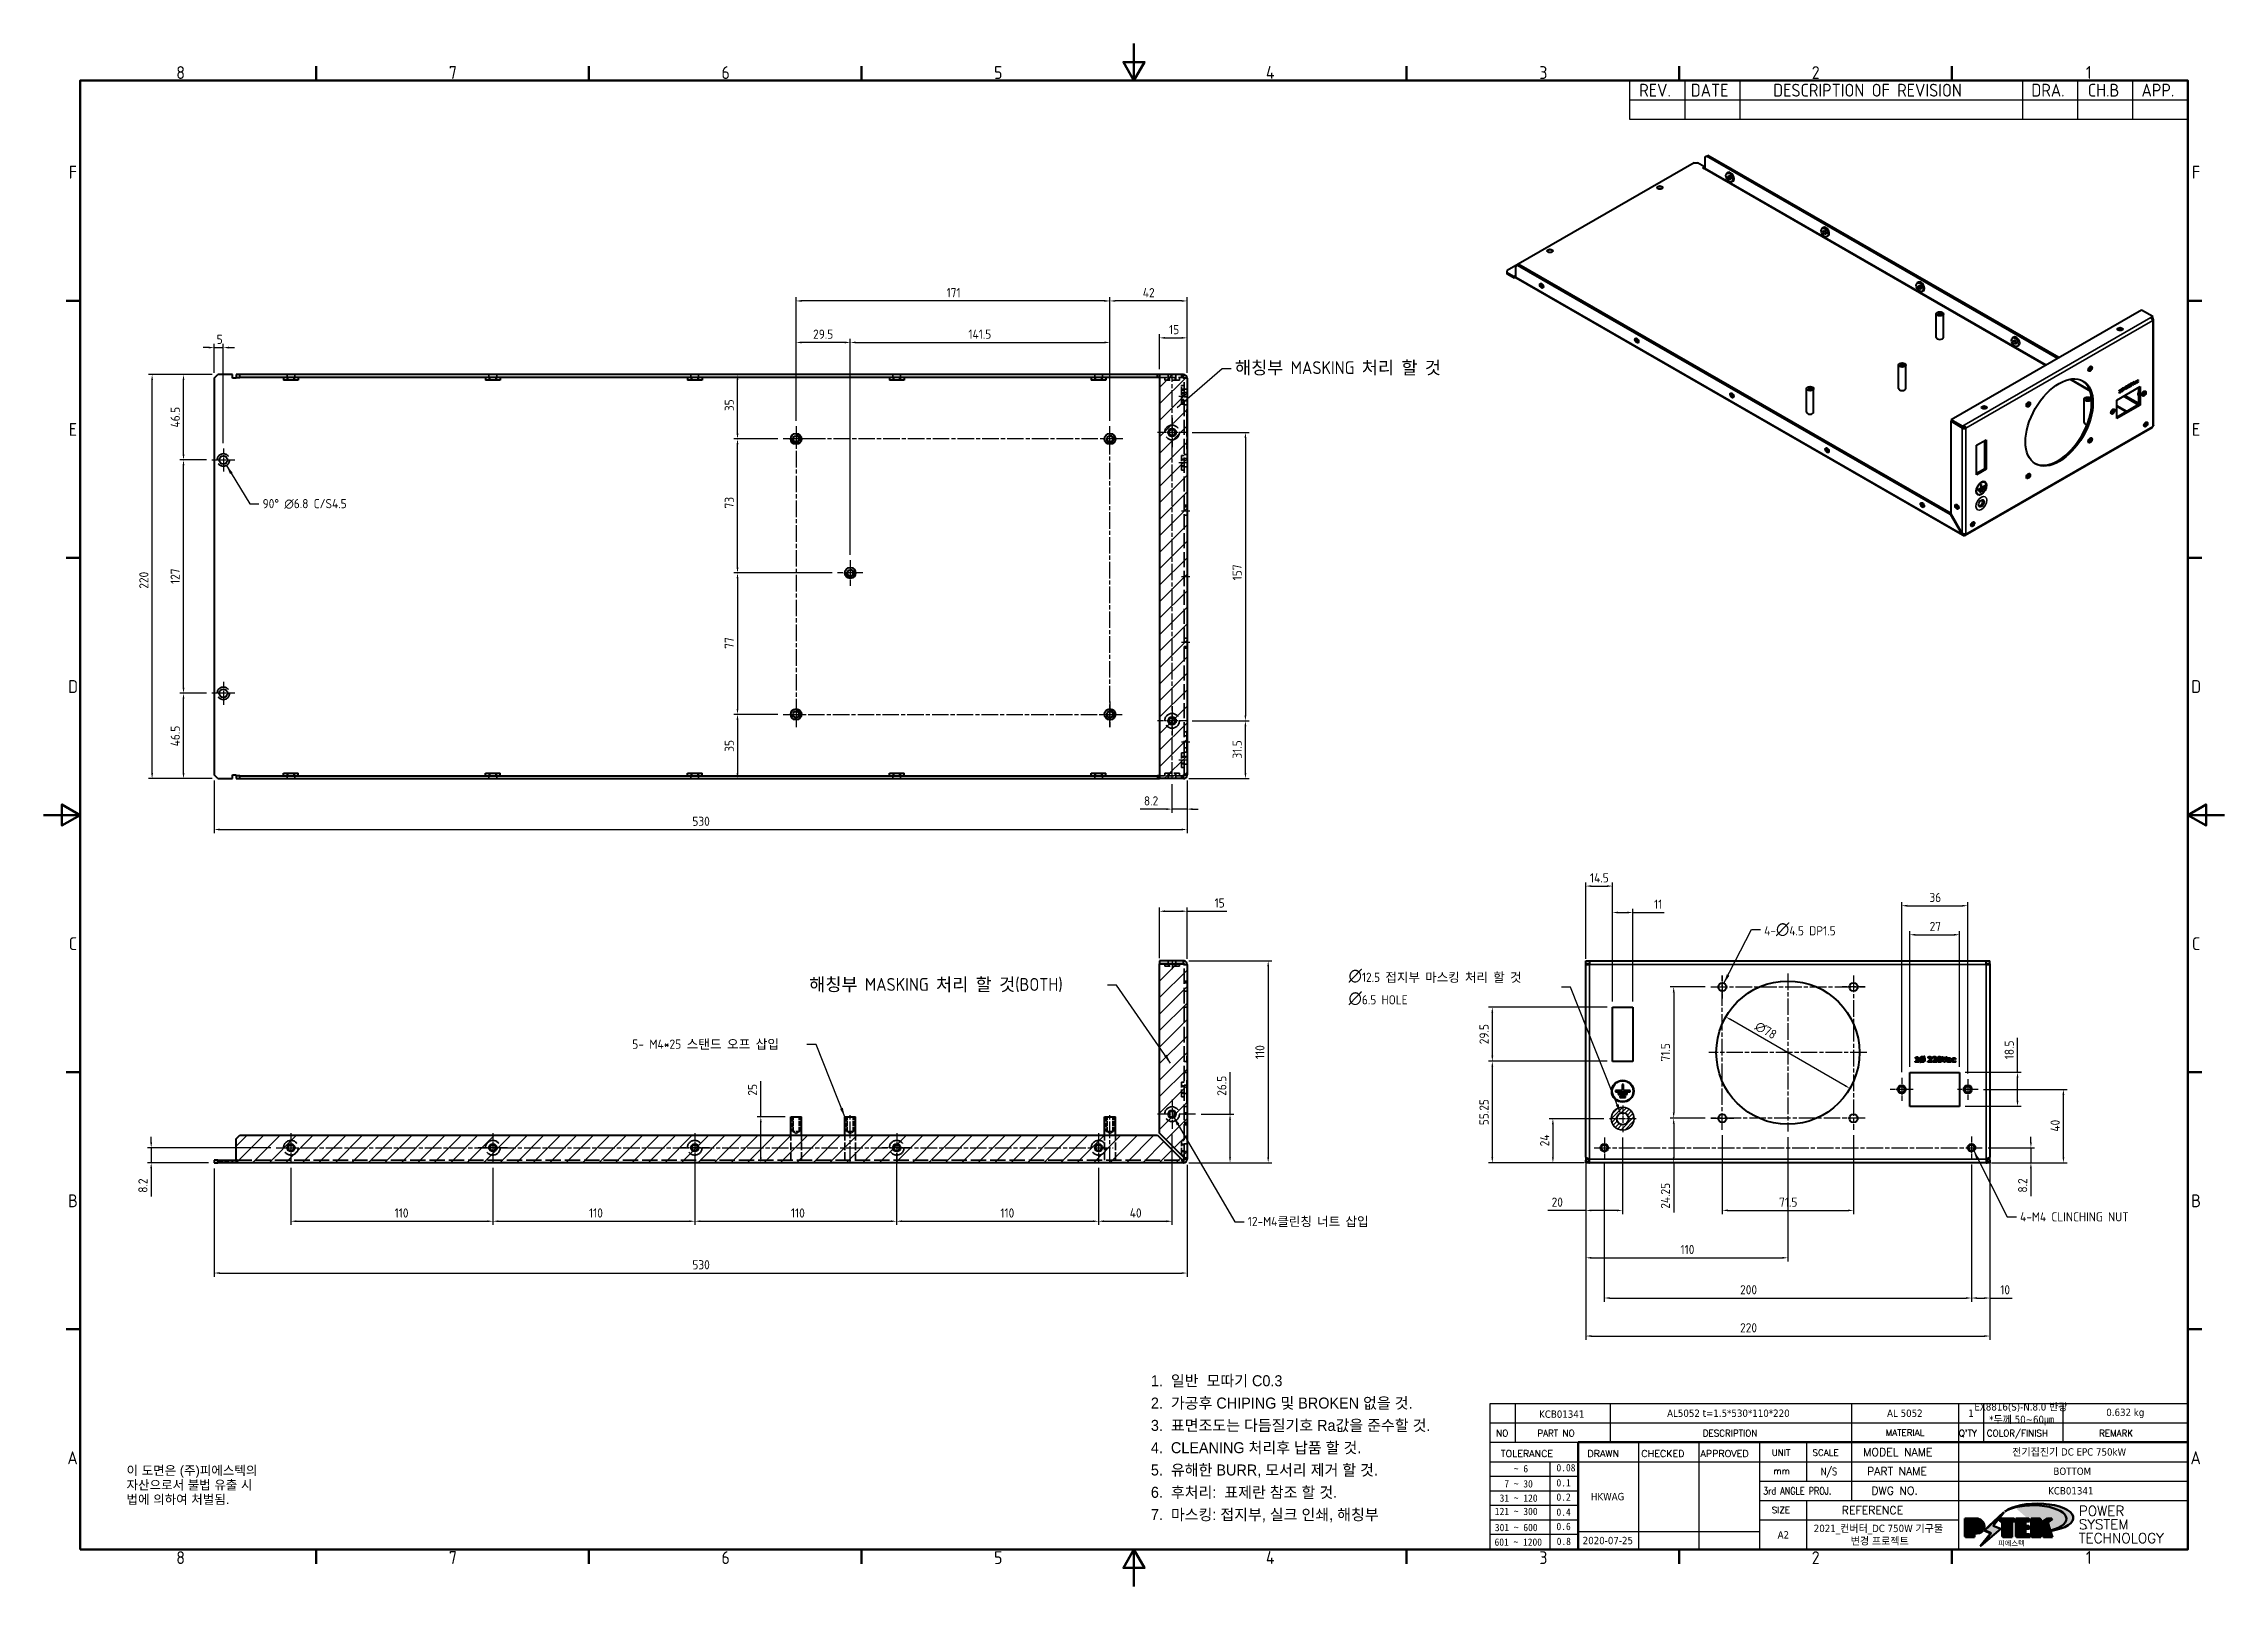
# Model space of a CAD drawing. Header units: millimetres. Extents: x 0 to 1188, y 0 to 840.
import ezdxf
from ezdxf.enums import TextEntityAlignment as Align

# ---------------------------------------------------------------- set-up
doc = ezdxf.new("R2010")
doc.units = ezdxf.units.MM
doc.header["$LTSCALE"] = 2
doc.linetypes.add('CHAIN', pattern=[0.3543, 0.2362, -0.0295, 0.0591, -0.0295])
doc.linetypes.add('DASHED', pattern=[0.2067, 0.1654, -0.0413])
doc.layers.get('0').update_dxf_attribs({"color": 3, "lineweight": 25})
for name, color, linetype, lineweight in [('가려진 것(ISO)', 2, 'DASHED', 35), ('가시적인 것(ISO)', 3, 'Continuous', 40), ('가시적인 좁은 것(ISO)', 3, 'Continuous', 35), ('경계(ISO)', 7, 'Continuous', 50), ('기호(ISO)', 5, 'Continuous', 25), ('제목(ISO)', 5, 'Continuous', 50), ('중심 표식(ISO)', 1, 'Continuous', 25), ('중심선(ISO)', 1, 'Continuous', 25), ('치수(ISO)', 2, 'Continuous', 25), ('해치(ISO)', 7, 'Continuous', 18)]:
    doc.layers.add(name, color=color, linetype=linetype, lineweight=lineweight)
doc.styles.add('HAN_291', font='')
doc.styles.add('HAN_370', font='', dxfattribs={"width": 2})
doc.styles.add('ISO Proportional', font='arial.ttf')
doc.styles.add('RC_284', font='ROMANC.shx')
doc.styles.add('RC_287', font='ROMANC.shx')
doc.styles.add('RC_292', font='ROMANC.shx')
doc.styles.add('ROMANT_294', font='romant.shx')
doc.styles.add('문자 텍스트_PSTEK_POSCO', font='isocp.shx')
doc.styles.add('치수 텍스트_PSTEK_POSCO', font='isocp.shx')
doc.styles.add('텍스트 스타일198', font='tahoma.ttf')
doc.styles.add('텍스트 스타일333', font='ROMANC.shx', dxfattribs={"width": 0.8})
doc.styles.get('HAN_291').set_extended_font_data('GulimChe')
doc.styles.get('HAN_370').set_extended_font_data('GulimChe')
doc.dimstyles.new('치수_PSTEK_POSCO', dxfattribs={"dimscale": 2, "dimtxt": 2.5, "dimasz": 1.5, "dimexe": 1, "dimexo": 1.5, "dimgap": 1, "dimtad": 1, "dimrnd": 1e-08, "dimdsep": 46, "dimtxsty": '치수 텍스트_PSTEK_POSCO', "dimcen": 0.09, "dimdle": 10, "dimclrd": 7, "dimclre": 7, "dimclrt": 2, "dimadec": 1, "dimazin": 2, "dimtfac": 1, "dimtmove": 0, "dimatfit": 3, "dimfxl": 0, "dimtolj": 1, "dimlwd": -1, "dimlwe": -1, "dimarcsym": 0})
doc.dimstyles.new('치수_PSTEK_POSCO$7', dxfattribs={"dimscale": 2, "dimtxt": 2.5, "dimasz": 2.5, "dimexe": 1, "dimexo": 1.5, "dimgap": 1, "dimtad": 1, "dimrnd": 1e-08, "dimdsep": 46, "dimtxsty": '치수 텍스트_PSTEK_POSCO', "dimcen": 0.09, "dimdle": 10, "dimclrd": 7, "dimclre": 7, "dimclrt": 2, "dimadec": 1, "dimazin": 2, "dimtfac": 1, "dimtmove": 0, "dimatfit": 3, "dimfxl": 0, "dimtolj": 1, "dimlwd": -1, "dimlwe": -1, "dimarcsym": 0})
pattern_1 = [(45, (0, 0), (-4.49013, 4.49013), [])]

msp = doc.modelspace()

# ---------------------------------------------------------------- texts
at = {"layer": '기호(ISO)', "color": 2, "char_height": 7, "attachment_point": 7, "style": '문자 텍스트_PSTEK_POSCO'}
for s, insert in [('REV.', (869.228, 811.1449)), ('DATE', (897.2799, 811.1449)), ('DESCRIPTION OF REVISION', (942.2197, 811.1449)), ('DRA.', (1082.8401, 811.1449)), ('CH.B', (1113.616, 811.1449)), ('APP.', (1142.8457, 811.1699))]:
    msp.add_mtext(s, dxfattribs=dict(at, insert=insert))
at = {"layer": '기호(ISO)', "color": 2, "attachment_point": 4, "style": '치수 텍스트_PSTEK_POSCO'}
for s, insert, char_height, width in [('{\\fSystem|b0|i0;\\H7.0000;해칭부\\fISOCP|b0|i0;\\H7.0000; MASKING \\fSystem|b0|i0;\\H7.0000;처리\\fISOCP|b0|i0;\\H7.0000; \\fSystem|b0|i0;\\H7.0000;할\\fISOCP|b0|i0;\\H7.0000; \\fSystem|b0|i0;\\H7.0000;것}', (649.0131, 663.1895), 6.9999999, 118.751342), ('{\\fISOCP|b0|i0;\\H7.0000;해칭부 MASKING 처리 할 것(BOTH)}', (417.062, 327.365), 7, 160.424309), ('{\\fisocp|b0|i0;\\H5.0722;5- M4*25 스탠드 오프 삽입}', (320.6482, 294.9989), 5.0722, 93.143482), ('{\\fISOCP|b0|i0;\\H5.0000;4-M4 CLINCHING NUT}', (1076.712, 201.2125), 5, 68.349223)]:
    msp.add_mtext(s, dxfattribs=dict(at, insert=insert, char_height=char_height, width=width))
at = {"layer": '기호(ISO)', "color": 2, "char_height": 5, "attachment_point": 4}
for s, insert, width, line_spacing_factor, style in [('{90° \\fAIGDT|b0|i0;\\H5.0000;n\\fisocp|b0|i0;\\H5.0000;6.8 C/S4.5}', (119.3, 589.3681), 53.372486, 0.4375, '치수 텍스트_PSTEK_POSCO'), ('{4-\\fAIGDT|b0|i0;\\H7.0000;n\\fisocp|b0|i0;\\H5.0000;4.5 DP1.5}', (937.3037, 357.7348), 46.083945, 0.4375, '치수 텍스트_PSTEK_POSCO'), ('{\\fisocp|b0|i0;\\H5.0000;\\fAIGDT|b0|i0;\\H7.0000;n\\fisocp|b0|i0;\\H5.0000;12.5 접지부 마스킹 처리 할 것  \\P\\fAIGDT|b0|i0;\\H7.0000;n\\fisocp|b0|i0;\\H5.0000;6.5 HOLE}', (710.8959, 326.2743), 113.93091, 1.05, '치수 텍스트_PSTEK_POSCO'), ('{12-M4클린칭 너트 삽입}', (655.975, 198.4173), 79.259118, 0.4375, '치수 텍스트_PSTEK_POSCO'), ('{\\fArial|b0|i0;\\H5.0000;이 도면은 (주)피에스텍의\\P자산으로서 불법 유출 시 \\P법에 의하여 처벌됨.}', (45.1811, 54.9633), 78.612207, 0.944221, '문자 텍스트_PSTEK_POSCO')]:
    msp.add_mtext(s, dxfattribs=dict(at, insert=insert, width=width, line_spacing_factor=line_spacing_factor, style=style))

# ---------------------------------------------------------------- blocks, each defined once
blk = doc.blocks.new('경계 Default Border')
at = {"layer": '경계(ISO)'}
for p, q in [((74.25, 410), (74.25, 413.9)), ((148.5, 410), (148.5, 413.9)), ((222.75, 410), (222.75, 413.9)), ((371.25, 410), (371.25, 413.9)), ((445.5, 410), (445.5, 413.9)), ((519.75, 410), (519.75, 413.9)), ((10, 350), (6.1, 350)), ((584, 350), (587.9, 350)), ((10, 280), (6.1, 280)), ((584, 280), (587.9, 280)), ((10, 140), (6.1, 140)), ((584, 140), (587.9, 140)), ((10, 70), (6.1, 70)), ((584, 70), (587.9, 70)), ((74.25, 10), (74.25, 6.1)), ((148.5, 10), (148.5, 6.1)), ((222.75, 10), (222.75, 6.1)), ((371.25, 10), (371.25, 6.1)), ((445.5, 10), (445.5, 6.1)), ((519.75, 10), (519.75, 6.1))]:
    blk.add_line(p, q, dxfattribs=at)
at = {"layer": '경계(ISO)', "flags": 128}
for points in [[(297, 420), (297, 410), (294.11, 415), (299.89, 415), (297, 410)], [(10, 10), (10, 410), (584, 410), (584, 10), (10, 10)], [(0, 210), (10, 210), (5, 212.89), (5, 207.11), (10, 210)], [(594, 210), (584, 210), (589, 212.89), (589, 207.11), (584, 210)], [(297, 0), (297, 10), (294.11, 5), (299.89, 5), (297, 10)]]:
    blk.add_lwpolyline(points, dxfattribs=at)
at = {"layer": '경계(ISO)', "color": 2, "char_height": 3.5, "attachment_point": 7, "style": '문자 텍스트_PSTEK_POSCO'}
for s, insert in [('8', (36.13, 410.37)), ('7', (110.38, 410.39)), ('6', (184.63, 410.37)), ('5', (258.88, 410.37)), ('4', (332.93, 410.4)), ('3', (407.4, 410.37)), ('2', (481.61, 410.37)), ('1', (556.28, 410.4)), ('F', (6.85, 383.25)), ('F', (585.15, 383.25)), ('E', (6.85, 313.22)), ('E', (585.15, 313.22)), ('D', (6.66, 243.22)), ('D', (584.96, 243.22)), ('C', (6.85, 173.22)), ('C', (585.15, 173.22)), ('B', (6.66, 103.22)), ('B', (584.96, 103.22)), ('A', (6.47, 33.24)), ('A', (584.77, 33.24)), ('8', (36.13, 6.07)), ('7', (110.38, 6.09)), ('6', (184.63, 6.07)), ('5', (258.88, 6.07)), ('4', (332.93, 6.1)), ('3', (407.4, 6.07)), ('2', (481.61, 6.07)), ('1', (556.28, 6.1))]:
    blk.add_mtext(s, dxfattribs=dict(at, insert=insert))
blk = doc.blocks.new('제목 블록 PSTEK')
h = blk.add_hatch(color=1)
edge = h.paths.add_edge_path(flags=0)
edge.add_line((314.22, 19.61), (314.22, 17))
edge.add_line((314.22, 17), (314.35, 17))
edge.add_arc((314.35, 17.65), 0.651, 270, 360)
edge.add_line((315, 17.65), (315, 18.96))
edge.add_arc((314.35, 18.96), 0.651, 0, 90)
edge.add_line((314.35, 19.61), (314.22, 19.61))
edge = h.paths.add_edge_path()
edge.add_arc((314.98, 18.29), 1.97, 270, 450)
edge.add_line((314.98, 20.26), (311.77, 20.26))
edge.add_line((311.77, 20.26), (311.77, 15.34))
edge.add_line((311.77, 15.34), (314.22, 15.34))
edge.add_line((314.22, 15.34), (314.22, 16.32))
edge.add_line((314.22, 16.32), (314.98, 16.32))
h = blk.add_hatch(color=252)
edge = h.paths.add_edge_path()
edge.add_arc((314.98, 18.29), 1.97, 270, 406.82787)
edge.add_arc((315.16, 18.14), 1.97, -90, 53.56098, ccw=False)
edge.add_line((315.16, 16.17), (314.4, 16.17))
edge.add_line((314.4, 16.17), (314.4, 15.19))
edge.add_line((314.4, 15.19), (311.94, 15.19))
edge.add_line((311.94, 15.19), (311.94, 15.34))
edge.add_line((311.94, 15.34), (314.22, 15.34))
edge.add_line((314.22, 15.34), (314.22, 16.32))
edge.add_line((314.22, 16.32), (314.98, 16.32))
h = blk.add_hatch(color=252)
edge = h.paths.add_edge_path()
edge.add_line((314.4, 19.46), (314.53, 19.46))
edge.add_arc((314.53, 18.81), 0.651, 60.41893, 90, ccw=False)
edge.add_arc((314.35, 18.96), 0.651, 39.96992, 90)
edge.add_line((314.35, 19.61), (314.22, 19.61))
edge.add_line((314.22, 19.61), (314.22, 17))
edge.add_line((314.22, 17), (314.35, 17))
edge.add_arc((314.35, 17.65), 0.651, 270, 274.69308)
edge.add_line((314.4, 17), (314.4, 19.46))
for color, points in [(252, [(317.22, 17.06), (322.03, 21.63), (322.28, 21.94), (317.05, 16.98), (318.75, 16.19), (316, 12.72), (316.34, 13), (318.92, 16.27)]), (5, [(321.62, 17.42), (319.53, 18.25), (322.45, 22.02), (317.22, 17.06), (318.92, 16.27), (316.17, 12.8)]), (1, [(324.48, 19.61), (325.24, 19.61), (325.24, 20.26), (321.23, 20.26), (321.23, 19.61), (321.98, 19.61), (321.98, 15.34), (324.48, 15.34)]), (252, [(321.98, 19.61), (321.4, 19.61), (321.4, 19.46), (321.98, 19.46)]), (252, [(324.66, 19.46), (325.42, 19.46), (325.42, 20.11), (325.24, 20.11), (325.24, 19.61), (324.48, 19.61), (324.48, 15.34), (322.16, 15.34), (322.16, 15.19), (324.66, 15.19)]), (1, [(329.23, 20.26), (325.66, 20.26), (325.66, 15.34), (329.36, 15.34), (329.36, 15.99), (328.11, 15.99), (328.11, 17.56), (329.23, 17.56), (329.23, 18.26), (328.11, 18.26), (328.11, 19.61), (329.23, 19.61)]), (252, [(328.29, 19.46), (329.41, 19.46), (329.41, 20.11), (329.23, 20.11), (329.23, 19.61), (328.11, 19.61), (328.11, 18.26), (328.29, 18.26)]), (252, [(328.29, 17.42), (329.41, 17.42), (329.41, 18.11), (329.23, 18.11), (329.23, 17.56), (328.11, 17.56), (328.11, 15.99), (328.29, 15.99)]), (1, [(332.33, 20.26), (329.86, 20.26), (329.86, 15.34), (332.33, 15.34), (332.33, 17.43), (333.07, 15.34), (335.49, 15.34), (334.25, 19.31), (335.44, 20.26), (334.31, 20.26), (332.33, 19)]), (252, [(332.51, 20.11), (332.33, 20.11), (332.33, 19), (332.51, 19.11)]), (252, [(335.62, 20.11), (335.25, 20.11), (334.25, 19.31), (335.49, 15.34), (333.2, 15.34), (333.25, 15.19), (335.66, 15.19), (334.43, 19.16)]), (252, [(329.54, 15.85), (329.36, 15.85), (329.36, 15.34), (325.83, 15.34), (325.83, 15.19), (329.54, 15.19)]), (252, [(332.51, 16.93), (332.33, 17.43), (332.33, 15.34), (330.04, 15.34), (330.04, 15.19), (332.51, 15.19)])]:
    blk.add_hatch(color=color).paths.add_polyline_path(points)
at = {"layer": '해치(ISO)', "true_color": 0x27d1fc}
h = blk.add_hatch(color=140, dxfattribs=at)
edge = h.paths.add_edge_path()
edge.add_ellipse((330.37, 20.16), major_axis=(9.1, 0), ratio=0.40699, start_angle=301.30985, end_angle=507.74369)
edge.add_ellipse((331.53, 20.46), major_axis=(-9.82, 0), ratio=0.39426, start_angle=111.51207, end_angle=334.47025, ccw=False)
edge.add_line((335.14, 16.86), (335.1, 16.99))
at = {"color": 180}
for p, q in [((182.48, 11.79), (182.48, 51.57)), ((182.48, 51.57), (372.48, 51.57)), ((189.27, 51.57), (189.27, 41.01)), ((215.22, 41.01), (215.22, 51.57)), ((280.88, 51.57), (280.88, 41.01)), ((310.09, 51.57), (310.09, 41.01)), ((316.9, 51.57), (316.9, 41.01)), ((338.46, 51.57), (338.46, 41.01)), ((372.48, 51.57), (372.48, 11.79)), ((182.48, 46.29), (372.48, 46.29)), ((182.48, 41.01), (206.45, 41.01)), ((182.48, 35.73), (206.45, 35.73)), ((198.86, 12.03), (198.86, 35.73)), ((206.45, 35.73), (372.48, 35.73)), ((222.94, 11.79), (222.94, 41.01)), ((239.43, 11.79), (239.43, 41.01)), ((255.92, 11.79), (255.92, 41.01)), ((268.69, 41.01), (268.69, 30.45)), ((280.88, 41.01), (280.88, 25.17)), ((310.09, 41.01), (310.09, 11.79)), ((182.48, 31.78), (206.45, 31.78)), ((255.92, 30.45), (372.48, 30.45)), ((182.48, 27.83), (206.45, 27.83)), ((182.48, 23.88), (206.45, 23.88)), ((255.92, 25.17), (372.48, 25.17)), ((268.69, 25.17), (268.69, 11.79)), ((182.48, 19.93), (206.45, 19.93)), ((255.92, 19.89), (310.09, 19.89)), ((182.48, 15.98), (206.45, 15.98)), ((206.45, 16.74), (255.92, 16.74)), ((182.48, 11.79), (372.48, 11.79))]:
    blk.add_line(p, q, dxfattribs=at)
at = {"color": 7, "lineweight": 50}
for p, q in [((206.45, 11.79), (206.45, 41.01)), ((206.45, 41.01), (372.48, 41.01))]:
    blk.add_line(p, q, dxfattribs=at)
at = {"color": 7}
for p, q in [((314.98, 20.26), (311.77, 20.26)), ((311.77, 20.26), (311.77, 15.34)), ((314.98, 20.26), (311.77, 20.26)), ((311.77, 20.26), (311.77, 15.34)), ((314.22, 17), (314.22, 19.61)), ((314.22, 19.61), (314.35, 19.61)), ((314.35, 19.61), (314.22, 19.61)), ((314.22, 19.61), (314.22, 17)), ((314.22, 17), (314.22, 19.61)), ((314.22, 19.61), (314.35, 19.61)), ((314.4, 19.46), (314.53, 19.46)), ((314.4, 17), (314.4, 19.46)), ((315, 18.96), (315, 17.65)), ((315, 18.96), (315, 17.65)), ((322.28, 21.94), (317.05, 16.98)), ((322.45, 22.02), (317.22, 17.06)), ((317.22, 17.06), (322.03, 21.63)), ((319.53, 18.25), (322.45, 22.02)), ((321.62, 17.42), (319.53, 18.25)), ((325.24, 20.26), (321.23, 20.26)), ((321.23, 20.26), (321.23, 19.61)), ((325.24, 20.26), (321.23, 20.26)), ((321.23, 20.26), (321.23, 19.61)), ((321.23, 19.61), (321.98, 19.61)), ((321.23, 19.61), (321.98, 19.61)), ((321.4, 19.61), (321.4, 19.46)), ((321.98, 19.61), (321.4, 19.61)), ((321.4, 19.46), (321.98, 19.46)), ((321.98, 19.61), (321.98, 15.34)), ((321.98, 19.46), (321.98, 19.61)), ((321.98, 19.61), (321.98, 15.34)), ((322.03, 21.63), (322.28, 21.94)), ((324.48, 19.61), (325.24, 19.61)), ((324.48, 15.34), (324.48, 19.61)), ((325.24, 19.61), (324.48, 19.61)), ((324.48, 19.61), (324.48, 15.34)), ((324.48, 19.61), (325.24, 19.61)), ((324.48, 15.34), (324.48, 19.61)), ((324.66, 19.46), (325.42, 19.46)), ((324.66, 15.19), (324.66, 19.46)), ((325.24, 19.61), (325.24, 20.26)), ((325.24, 19.61), (325.24, 20.26)), ((325.42, 20.11), (325.24, 20.11)), ((325.24, 20.11), (325.24, 19.61)), ((325.42, 19.46), (325.42, 20.11)), ((329.23, 20.26), (325.66, 20.26)), ((325.66, 20.26), (325.66, 15.34)), ((325.66, 20.26), (325.66, 15.34)), ((329.23, 20.26), (325.66, 20.26)), ((328.11, 18.26), (328.11, 19.61)), ((328.11, 19.61), (329.23, 19.61)), ((329.23, 19.61), (328.11, 19.61)), ((328.11, 19.61), (328.11, 18.26)), ((328.11, 18.26), (328.11, 19.61)), ((328.11, 19.61), (329.23, 19.61)), ((329.23, 18.26), (328.11, 18.26)), ((328.11, 18.26), (328.29, 18.26)), ((329.23, 18.26), (328.11, 18.26)), ((328.29, 18.26), (328.29, 19.46)), ((328.29, 19.46), (329.41, 19.46)), ((329.23, 19.61), (329.23, 20.26)), ((329.23, 19.61), (329.23, 20.26)), ((329.41, 20.11), (329.23, 20.11)), ((329.23, 20.11), (329.23, 19.61)), ((329.23, 17.56), (329.23, 18.26)), ((329.23, 17.56), (329.23, 18.26)), ((329.41, 18.11), (329.23, 18.11)), ((329.23, 18.11), (329.23, 17.56)), ((329.41, 19.46), (329.41, 20.11)), ((329.41, 17.42), (329.41, 18.11)), ((332.33, 20.26), (329.86, 20.26)), ((329.86, 20.26), (329.86, 15.34)), ((329.86, 20.26), (329.86, 15.34)), ((332.33, 20.26), (329.86, 20.26)), ((334.31, 20.26), (332.33, 19)), ((332.33, 19), (332.33, 20.26)), ((334.31, 20.26), (332.33, 19)), ((332.33, 19), (332.33, 20.26)), ((332.51, 20.11), (332.33, 20.11)), ((332.33, 20.11), (332.33, 19)), ((332.33, 19), (332.51, 19.11)), ((332.51, 19.11), (332.51, 20.11)), ((334.25, 19.31), (335.44, 20.26)), ((334.25, 19.31), (335.44, 20.26)), ((335.25, 20.11), (334.25, 19.31)), ((335.49, 15.34), (334.25, 19.31)), ((334.25, 19.31), (335.49, 15.34)), ((335.49, 15.34), (334.25, 19.31)), ((335.44, 20.26), (334.31, 20.26)), ((335.44, 20.26), (334.31, 20.26)), ((334.43, 19.16), (335.62, 20.11)), ((335.66, 15.19), (334.43, 19.16)), ((335.62, 20.11), (335.25, 20.11)), ((311.77, 15.34), (314.22, 15.34)), ((311.77, 15.34), (314.22, 15.34)), ((314.22, 15.34), (311.94, 15.34)), ((311.94, 15.34), (311.94, 15.19)), ((311.94, 15.19), (314.4, 15.19)), ((314.35, 17), (314.22, 17)), ((314.22, 17), (314.35, 17)), ((314.35, 17), (314.22, 17)), ((314.22, 16.32), (314.98, 16.32)), ((314.22, 15.34), (314.22, 16.32)), ((314.98, 16.32), (314.22, 16.32)), ((314.22, 16.32), (314.22, 15.34)), ((314.22, 16.32), (314.98, 16.32)), ((314.22, 15.34), (314.22, 16.32)), ((314.4, 16.17), (315.16, 16.17)), ((314.4, 15.19), (314.4, 16.17)), ((318.75, 16.19), (316, 12.72)), ((316, 12.72), (316.34, 13)), ((316.17, 12.8), (321.62, 17.42)), ((318.92, 16.27), (316.17, 12.8)), ((316.34, 13), (318.92, 16.27)), ((317.05, 16.98), (318.75, 16.19)), ((318.92, 16.27), (317.22, 17.06)), ((317.22, 17.06), (318.92, 16.27)), ((321.98, 15.34), (324.48, 15.34)), ((321.98, 15.34), (324.48, 15.34)), ((324.48, 15.34), (322.16, 15.34)), ((322.16, 15.34), (322.16, 15.19)), ((322.16, 15.19), (324.66, 15.19)), ((325.66, 15.34), (329.36, 15.34)), ((325.66, 15.34), (329.36, 15.34)), ((329.36, 15.34), (325.83, 15.34)), ((325.83, 15.34), (325.83, 15.19)), ((325.83, 15.19), (329.54, 15.19)), ((328.11, 17.56), (329.23, 17.56)), ((328.11, 15.99), (328.11, 17.56)), ((329.23, 17.56), (328.11, 17.56)), ((328.11, 17.56), (328.11, 15.99)), ((328.11, 17.56), (329.23, 17.56)), ((328.11, 15.99), (328.11, 17.56)), ((329.36, 15.99), (328.11, 15.99)), ((328.11, 15.99), (328.29, 15.99)), ((329.36, 15.99), (328.11, 15.99)), ((328.29, 15.99), (328.29, 17.42)), ((328.29, 17.42), (329.41, 17.42)), ((329.36, 15.34), (329.36, 15.99)), ((329.36, 15.34), (329.36, 15.99)), ((329.54, 15.85), (329.36, 15.85)), ((329.36, 15.85), (329.36, 15.34)), ((329.54, 15.19), (329.54, 15.85)), ((329.86, 15.34), (332.33, 15.34)), ((329.86, 15.34), (332.33, 15.34)), ((332.33, 15.34), (330.04, 15.34)), ((330.04, 15.34), (330.04, 15.19)), ((330.04, 15.19), (332.51, 15.19)), ((332.33, 17.43), (333.07, 15.34)), ((332.33, 15.34), (332.33, 17.43)), ((332.51, 16.93), (332.33, 17.43)), ((332.33, 17.43), (332.33, 15.34)), ((332.33, 17.43), (333.07, 15.34)), ((332.33, 15.34), (332.33, 17.43)), ((332.51, 15.19), (332.51, 16.93)), ((333.07, 15.34), (335.49, 15.34)), ((333.07, 15.34), (335.49, 15.34)), ((335.49, 15.34), (333.2, 15.34)), ((333.2, 15.34), (333.25, 15.19)), ((333.25, 15.19), (335.66, 15.19)), ((345.04, 17.5), (344.99, 17.69))]:
    blk.add_line(p, q, dxfattribs=at)
at = {"color": 1}
for p, q in [((314.98, 20.26), (311.77, 20.26)), ((311.77, 20.26), (311.77, 15.34)), ((314.22, 17), (314.22, 19.61)), ((314.22, 19.61), (314.35, 19.61)), ((315, 18.96), (315, 17.65)), ((325.24, 20.26), (321.23, 20.26)), ((321.23, 20.26), (321.23, 19.61)), ((321.23, 19.61), (321.98, 19.61)), ((321.98, 19.61), (321.98, 15.34)), ((324.48, 19.61), (325.24, 19.61)), ((324.48, 15.34), (324.48, 19.61)), ((325.24, 19.61), (325.24, 20.26)), ((329.23, 20.26), (325.66, 20.26)), ((325.66, 20.26), (325.66, 15.34)), ((328.11, 18.26), (328.11, 19.61)), ((328.11, 19.61), (329.23, 19.61)), ((329.23, 18.26), (328.11, 18.26)), ((329.23, 19.61), (329.23, 20.26)), ((329.23, 17.56), (329.23, 18.26)), ((332.33, 20.26), (329.86, 20.26)), ((329.86, 20.26), (329.86, 15.34)), ((334.31, 20.26), (332.33, 19)), ((332.33, 19), (332.33, 20.26)), ((334.25, 19.31), (335.44, 20.26)), ((335.49, 15.34), (334.25, 19.31)), ((335.44, 20.26), (334.31, 20.26)), ((311.77, 15.34), (314.22, 15.34)), ((314.35, 17), (314.22, 17)), ((314.22, 16.32), (314.98, 16.32)), ((314.22, 15.34), (314.22, 16.32)), ((321.98, 15.34), (324.48, 15.34)), ((325.66, 15.34), (329.36, 15.34)), ((328.11, 17.56), (329.23, 17.56)), ((328.11, 15.99), (328.11, 17.56)), ((329.36, 15.99), (328.11, 15.99)), ((329.36, 15.34), (329.36, 15.99)), ((329.86, 15.34), (332.33, 15.34)), ((332.33, 17.43), (333.07, 15.34)), ((332.33, 15.34), (332.33, 17.43)), ((333.07, 15.34), (335.49, 15.34))]:
    blk.add_line(p, q, dxfattribs=at)
at = {"color": 5}
for p, q in [((322.45, 22.02), (317.22, 17.06)), ((319.53, 18.25), (322.45, 22.02)), ((321.62, 17.42), (319.53, 18.25)), ((316.17, 12.8), (321.62, 17.42)), ((318.92, 16.27), (316.17, 12.8)), ((317.22, 17.06), (318.92, 16.27))]:
    blk.add_line(p, q, dxfattribs=at)
at = {"color": 7}
for centre, radius, start, end in [((314.35, 18.96), 0.651, 0, 90), ((314.35, 18.96), 0.651, 39.96992, 90), ((314.35, 18.96), 0.651, 0, 90), ((314.53, 18.81), 0.651, 60.41893, 90), ((314.98, 18.29), 1.97, 270, 90), ((314.98, 18.29), 1.97, 270, 90), ((314.98, 18.29), 1.97, 270, 46.82787), ((315.16, 18.14), 1.97, 270, 53.56098), ((314.35, 17.65), 0.651, 270, 0), ((314.35, 17.65), 0.651, 270, 0), ((314.35, 17.65), 0.651, 270, 274.69308)]:
    blk.add_arc(centre, radius, start, end, dxfattribs=at)
at = {"color": 1}
for centre, radius, start, end in [((314.35, 18.96), 0.651, 0, 90), ((314.98, 18.29), 1.97, 270, 90), ((314.35, 17.65), 0.651, 270, 0)]:
    blk.add_arc(centre, radius, start, end, dxfattribs=at)
at = {"layer": '제목(ISO)', "lineweight": 18}
blk.add_line((182.48, 35.73), (182.48, 11.79), dxfattribs=at)
at = {"layer": '제목(ISO)'}
for p, q in [((314.98, 20.26), (311.77, 20.26)), ((311.77, 20.26), (311.77, 15.34)), ((314.22, 17), (314.22, 19.61)), ((314.22, 19.61), (314.35, 19.61)), ((314.35, 19.61), (314.22, 19.61)), ((314.22, 19.61), (314.22, 17)), ((314.4, 19.46), (314.53, 19.46)), ((314.4, 17), (314.4, 19.46)), ((315, 18.96), (315, 17.65)), ((322.28, 21.94), (317.05, 16.98)), ((322.45, 22.02), (317.22, 17.06)), ((317.22, 17.06), (322.03, 21.63)), ((319.53, 18.25), (322.45, 22.02)), ((321.62, 17.42), (319.53, 18.25)), ((325.24, 20.26), (321.23, 20.26)), ((321.23, 20.26), (321.23, 19.61)), ((321.23, 19.61), (321.98, 19.61)), ((321.98, 19.61), (321.4, 19.61)), ((321.4, 19.61), (321.4, 19.46)), ((321.4, 19.46), (321.98, 19.46)), ((321.98, 19.61), (321.98, 15.34)), ((321.98, 19.46), (321.98, 19.61)), ((322.03, 21.63), (322.28, 21.94)), ((324.48, 19.61), (325.24, 19.61)), ((324.48, 15.34), (324.48, 19.61)), ((325.24, 19.61), (324.48, 19.61)), ((324.48, 19.61), (324.48, 15.34)), ((324.66, 19.46), (325.42, 19.46)), ((324.66, 15.19), (324.66, 19.46)), ((325.24, 19.61), (325.24, 20.26)), ((325.42, 20.11), (325.24, 20.11)), ((325.24, 20.11), (325.24, 19.61)), ((325.42, 19.46), (325.42, 20.11)), ((329.23, 20.26), (325.66, 20.26)), ((325.66, 20.26), (325.66, 15.34)), ((328.11, 18.26), (328.11, 19.61)), ((328.11, 19.61), (329.23, 19.61)), ((329.23, 19.61), (328.11, 19.61)), ((328.11, 19.61), (328.11, 18.26)), ((329.23, 18.26), (328.11, 18.26)), ((328.11, 18.26), (328.29, 18.26)), ((328.29, 19.46), (329.41, 19.46)), ((328.29, 18.26), (328.29, 19.46)), ((329.23, 19.61), (329.23, 20.26)), ((329.41, 20.11), (329.23, 20.11)), ((329.23, 20.11), (329.23, 19.61)), ((329.23, 17.56), (329.23, 18.26)), ((329.41, 18.11), (329.23, 18.11)), ((329.23, 18.11), (329.23, 17.56)), ((329.41, 19.46), (329.41, 20.11)), ((329.41, 17.42), (329.41, 18.11)), ((332.33, 20.26), (329.86, 20.26)), ((329.86, 20.26), (329.86, 15.34)), ((334.31, 20.26), (332.33, 19)), ((332.33, 19), (332.33, 20.26)), ((332.51, 20.11), (332.33, 20.11)), ((332.33, 20.11), (332.33, 19)), ((332.33, 19), (332.51, 19.11)), ((332.51, 19.11), (332.51, 20.11)), ((334.25, 19.31), (335.44, 20.26)), ((335.25, 20.11), (334.25, 19.31)), ((335.49, 15.34), (334.25, 19.31)), ((334.25, 19.31), (335.49, 15.34)), ((335.44, 20.26), (334.31, 20.26)), ((334.43, 19.16), (335.62, 20.11)), ((335.66, 15.19), (334.43, 19.16)), ((335.62, 20.11), (335.25, 20.11)), ((311.77, 15.34), (314.22, 15.34)), ((314.22, 15.34), (311.94, 15.34)), ((311.94, 15.34), (311.94, 15.19)), ((311.94, 15.19), (314.4, 15.19)), ((314.35, 17), (314.22, 17)), ((314.22, 17), (314.35, 17)), ((314.22, 15.34), (314.22, 16.32)), ((314.22, 16.32), (314.98, 16.32)), ((314.98, 16.32), (314.22, 16.32)), ((314.22, 16.32), (314.22, 15.34)), ((314.4, 15.19), (314.4, 16.17)), ((314.4, 16.17), (315.16, 16.17)), ((318.75, 16.19), (316, 12.72)), ((316, 12.72), (316.34, 13)), ((316.17, 12.8), (321.62, 17.42)), ((318.92, 16.27), (316.17, 12.8)), ((316.34, 13), (318.92, 16.27)), ((317.05, 16.98), (318.75, 16.19)), ((317.22, 17.06), (318.92, 16.27)), ((318.92, 16.27), (317.22, 17.06)), ((321.98, 15.34), (324.48, 15.34)), ((324.48, 15.34), (322.16, 15.34)), ((322.16, 15.34), (322.16, 15.19)), ((322.16, 15.19), (324.66, 15.19)), ((325.66, 15.34), (329.36, 15.34)), ((329.36, 15.34), (325.83, 15.34)), ((325.83, 15.34), (325.83, 15.19)), ((325.83, 15.19), (329.54, 15.19)), ((328.11, 15.99), (328.11, 17.56)), ((328.11, 17.56), (329.23, 17.56)), ((329.23, 17.56), (328.11, 17.56)), ((328.11, 17.56), (328.11, 15.99)), ((329.36, 15.99), (328.11, 15.99)), ((328.11, 15.99), (328.29, 15.99)), ((328.29, 17.42), (329.41, 17.42)), ((328.29, 15.99), (328.29, 17.42)), ((329.36, 15.34), (329.36, 15.99)), ((329.54, 15.85), (329.36, 15.85)), ((329.36, 15.85), (329.36, 15.34)), ((329.54, 15.19), (329.54, 15.85)), ((329.86, 15.34), (332.33, 15.34)), ((332.33, 15.34), (330.04, 15.34)), ((330.04, 15.34), (330.04, 15.19)), ((330.04, 15.19), (332.51, 15.19)), ((332.33, 15.34), (332.33, 17.43)), ((332.33, 17.43), (333.07, 15.34)), ((332.51, 16.93), (332.33, 17.43)), ((332.33, 17.43), (332.33, 15.34)), ((332.51, 15.19), (332.51, 16.93)), ((333.07, 15.34), (335.49, 15.34)), ((335.49, 15.34), (333.2, 15.34)), ((333.2, 15.34), (333.25, 15.19)), ((333.25, 15.19), (335.66, 15.19))]:
    blk.add_line(p, q, dxfattribs=at)
at = {"layer": '제목(ISO)', "color": 4}
blk.add_line((335.14, 16.86), (335.1, 16.99), dxfattribs=at)
at = {"layer": '제목(ISO)'}
for centre, radius, start, end in [((314.35, 18.96), 0.651, 0, 90), ((314.35, 18.96), 0.651, 39.96992, 90), ((314.53, 18.81), 0.651, 60.41893, 90), ((314.98, 18.29), 1.97, 46.82787, 90), ((314.98, 18.29), 1.97, 270, 46.82787), ((314.98, 18.29), 1.97, 270, 46.82787), ((315.16, 18.14), 1.97, 270, 53.56098), ((314.35, 17.65), 0.651, 270, 0), ((314.35, 17.65), 0.651, 270, 274.69308)]:
    blk.add_arc(centre, radius, start, end, dxfattribs=at)
at = {"layer": '제목(ISO)', "color": 4}
for centre, major_axis, ratio, start_param, end_param in [((331.53, 20.46), (9.82, 0), 0.39426, 5.087845, 8.9792), ((330.37, 20.16), (9.1, 0), 0.40699, 5.258849, 8.861799)]:
    blk.add_ellipse(centre, major_axis=major_axis, ratio=ratio, start_param=start_param, end_param=end_param, dxfattribs=at)
at = {"color": 2}
for s, height, style, p in [('NO', 1.742, 'RC_284', (184.14, 42.62)), ('PART NO', 1.742, 'RC_284', (195.34, 42.62)), ('DESCRIPTION', 1.7424, 'RC_284', (240.4, 42.62)), ("Q'TY", 1.742, 'RC_284', (310.14, 42.62)), ('COLOR/FINISH', 1.7424, 'RC_284', (317.77, 42.62)), ('REMARK', 1.742, 'RC_284', (348.35, 42.62)), (' TOLERANCE', 1.9, 'RC_287', (184.09, 37.01)), ('DRAWN', 1.9, 'RC_287', (208.98, 37.01)), ('CHECKED', 1.9, 'RC_287', (223.69, 37.01)), ('APPROVED', 1.9, 'RC_287', (239.78, 37.01)), ('UNIT', 1.742, 'RC_284', (259.17, 37.34)), ('SCALE', 1.742, 'RC_284', (270.29, 37.34)), ('MODEL NAME', 2.178, 'RC_292', (284.1, 37.25)), ('  7 ~ 30', 2, 'HAN_291', (183.77, 28.71)), ('    ~ 6', 2, 'HAN_291', (183.77, 32.82)), ('0.08', 2, 'HAN_291', (200.55, 33.1)), ('0.1', 2, 'HAN_291', (200.55, 28.99)), ('mm', 1.742, 'RC_284', (259.65, 32.35)), ('PART NAME', 2.178, 'RC_292', (285.14, 32.03)), (' 31 ~ 120', 2, 'HAN_291', (183.77, 24.83)), ('0.2', 2, 'HAN_291', (200.55, 25.11)), (' DWG NO.', 2.178, 'RC_292', (284.81, 26.75)), ('301 ~ 600', 2, 'HAN_291', (183.77, 16.83)), ('121 ~ 300', 2, 'HAN_291', (183.77, 21.21)), ('0.4', 2, 'HAN_291', (200.55, 21)), ('0.6', 2, 'HAN_291', (200.55, 17.12)), ('SIZE', 1.742, 'RC_284', (259.17, 21.69)), ('REFERENCE', 2.178, 'RC_292', (278.27, 21.43)), ('601 ~ 1200', 2, 'HAN_291', (183.68, 12.85)), ('0.8', 2, 'HAN_291', (200.61, 13.06))]:
    blk.add_text(s, height=height, dxfattribs=dict(at, style=style)).set_placement(p)
at = {"color": 2, "style": 'RC_284'}
blk.add_text('MATERIAL', height=1.742, dxfattribs=at).set_placement((295.48, 43.65), align=Align.MIDDLE_CENTER)
at = {"color": 7, "style": '텍스트 스타일333', "width": 0.8}
blk.add_text('N/S', height=2, dxfattribs=at).set_placement((274.78, 33.09), align=Align.MIDDLE_CENTER)
at = {"color": 2, "style": '텍스트 스타일333', "width": 0.8}
blk.add_text('3rd ANGLE PROJ.', height=2, dxfattribs=at).set_placement((256.84, 26.76))
at = {"color": 7, "style": 'ROMANT_294'}
for s, p in [('POWER', (342.83, 20.97)), ('SYSTEM', (342.83, 17.33)), ('TECHNOLOGY', (342.83, 13.57))]:
    blk.add_text(s, height=2.7, dxfattribs=at).set_placement(p)
at = {"color": 7, "insert": (320.85, 14.21), "char_height": 1.4, "attachment_point": 1, "line_spacing_factor": 0.332, "style": 'HAN_370'}
blk.add_mtext('\\fHY견고딕|b0|i0;\\H1.4000;피에스텍', dxfattribs=at)
at = {"layer": '제목(ISO)', "color": 7, "style": '텍스트 스타일198'}
for tag, p in [('부품_번호_001', (195.83, 47.68)), ('설명_001', (230.68, 47.92)), ('재질_001', (290.6, 47.93)), ("3._Q'TY_001", (312.71, 47.92)), ('4._COLOR_001', (314.39, 49.66)), ('4._COLOR_002', (318.41, 46.24)), ('질량\\P3;_001', (350.3, 48.16)), ('1._MODEL_NAME_001', (324.68, 37.39)), ('제목_001', (335.91, 32.12)), ('설계자_001', (209.94, 25.23)), ('부품_번호_001', (334.49, 26.81)), ('프로젝트_001', (270.63, 16.58)), ('작성_날짜_001', (207.69, 13.27)), ('시트_크기_001', (260.79, 14.82)), ('프로젝트_002', (280.69, 13.15))]:
    blk.add_attdef(tag, p, '', height=2, dxfattribs=at)
for tag, p in [('점검자', (231.18, 26.23)), ('엔지니어링_승인자', (247.67, 26.23)), ('점검_날짜', (231.18, 14.27)), ('엔지니어링_승인_날짜', (247.67, 14.27))]:
    blk.add_attdef(tag, text='', height=2, dxfattribs=at).set_placement(p, align=Align.MIDDLE_CENTER)
blk = doc.blocks.new('*D21')
at = {"layer": 'Defpoints', "color": 0, "transparency": 16777216}
for p in [(92.9, 441.8), (622.9, 441.8), (622.9, 412.1)]:
    blk.add_point(p, dxfattribs=at)
at = {"layer": '치수(ISO)', "color": 7, "transparency": 16777216}
for p, q in [((92.9, 438.8), (92.9, 410.1)), ((622.9, 438.8), (622.9, 410.1)), ((95.9, 412.1), (619.9, 412.1))]:
    blk.add_line(p, q, dxfattribs=at)
for points in [[(95.9, 412.6), (95.9, 411.6), (92.9, 412.1)], [(619.9, 412.6), (619.9, 411.6), (622.9, 412.1)]]:
    blk.add_solid(points, dxfattribs=at)
at = {"layer": '치수(ISO)', "color": 2, "transparency": 16777216, "insert": (353.4, 416.6), "char_height": 5, "attachment_point": 4, "style": '치수 텍스트_PSTEK_POSCO'}
blk.add_mtext('\\A1;530', dxfattribs=at)
blk = doc.blocks.new('*D22')
at = {"layer": 'Defpoints', "color": 0, "transparency": 16777216}
for p in [(92.9, 230.6), (622.9, 232.6), (622.9, 170.6)]:
    blk.add_point(p, dxfattribs=at)
at = {"layer": '치수(ISO)', "color": 7, "transparency": 16777216}
for p, q in [((92.9, 227.6), (92.9, 168.6)), ((622.9, 229.6), (622.9, 168.6)), ((95.9, 170.6), (619.9, 170.6))]:
    blk.add_line(p, q, dxfattribs=at)
for points in [[(95.9, 171.1), (95.9, 170.1), (92.9, 170.6)], [(619.9, 171.1), (619.9, 170.1), (622.9, 170.6)]]:
    blk.add_solid(points, dxfattribs=at)
at = {"layer": '치수(ISO)', "color": 2, "transparency": 16777216, "insert": (353.4, 175.1), "char_height": 5, "attachment_point": 4, "style": '치수 텍스트_PSTEK_POSCO'}
blk.add_mtext('\\A1;530', dxfattribs=at)
blk = doc.blocks.new('*D23')
at = {"layer": 'Defpoints', "color": 0, "transparency": 16777216}
for p in [(614.7, 249.1), (574.7, 230.8), (614.7, 198.8)]:
    blk.add_point(p, dxfattribs=at)
at = {"layer": '치수(ISO)', "color": 7, "transparency": 16777216}
for p, q in [((614.7, 246.1), (614.7, 196.8)), ((574.7, 227.8), (574.7, 196.8)), ((577.7, 198.8), (611.7, 198.8))]:
    blk.add_line(p, q, dxfattribs=at)
for points in [[(577.7, 199.3), (577.7, 198.3), (574.7, 198.8)], [(611.7, 199.3), (611.7, 198.3), (614.7, 198.8)]]:
    blk.add_solid(points, dxfattribs=at)
at = {"layer": '치수(ISO)', "color": 2, "transparency": 16777216, "insert": (591.7, 203.3), "char_height": 5, "attachment_point": 4, "style": '치수 텍스트_PSTEK_POSCO'}
blk.add_mtext('\\A1;40', dxfattribs=at)
blk = doc.blocks.new('*D24')
at = {"layer": 'Defpoints', "color": 0, "transparency": 16777216}
for p in [(620.9, 340.6), (620.9, 230.6), (667.1, 230.6)]:
    blk.add_point(p, dxfattribs=at)
at = {"layer": '치수(ISO)', "color": 7, "transparency": 16777216}
for p, q in [((623.9, 340.6), (669.1, 340.6)), ((667.1, 337.6), (667.1, 233.6)), ((623.9, 230.6), (669.1, 230.6))]:
    blk.add_line(p, q, dxfattribs=at)
for points in [[(666.6, 337.6), (667.6, 337.6), (667.1, 340.6)], [(666.6, 233.6), (667.6, 233.6), (667.1, 230.6)]]:
    blk.add_solid(points, dxfattribs=at)
at = {"layer": '치수(ISO)', "color": 2, "transparency": 16777216, "insert": (662.6, 287.1), "char_height": 5, "attachment_point": 4, "rotation": 90, "style": '치수 텍스트_PSTEK_POSCO'}
blk.add_mtext('\\A1;110', dxfattribs=at)
blk = doc.blocks.new('*D25')
at = {"layer": 'Defpoints', "color": 0, "transparency": 16777216}
for p in [(627.5, 257.1), (620.9, 230.6), (646.3, 230.6)]:
    blk.add_point(p, dxfattribs=at)
at = {"layer": '치수(ISO)', "color": 7, "transparency": 16777216}
for p, q in [((646.3, 257.1), (646.3, 280)), ((630.5, 257.1), (648.3, 257.1)), ((646.3, 233.6), (646.3, 254.1)), ((623.9, 230.6), (648.3, 230.6))]:
    blk.add_line(p, q, dxfattribs=at)
for points in [[(645.8, 254.1), (646.8, 254.1), (646.3, 257.1)], [(645.8, 233.6), (646.8, 233.6), (646.3, 230.6)]]:
    blk.add_solid(points, dxfattribs=at)
at = {"layer": '치수(ISO)', "color": 2, "transparency": 16777216, "insert": (641.8, 267.1), "char_height": 5, "attachment_point": 4, "rotation": 90, "style": '치수 텍스트_PSTEK_POSCO'}
blk.add_mtext('\\A1;26.5', dxfattribs=at)
blk = doc.blocks.new('*D26')
at = {"layer": 'Defpoints', "color": 0, "transparency": 16777216}
for p in [(126.7, 238.8), (58.6, 230.6), (92.9, 230.6)]:
    blk.add_point(p, dxfattribs=at)
at = {"layer": '치수(ISO)', "color": 7, "transparency": 16777216}
for p, q in [((123.7, 238.8), (56.6, 238.8)), ((58.6, 241.8), (58.6, 244.8)), ((58.6, 238.8), (58.6, 230.6)), ((89.9, 230.6), (56.6, 230.6)), ((58.6, 227.6), (58.6, 212.3))]:
    blk.add_line(p, q, dxfattribs=at)
for points in [[(58.1, 241.8), (59.1, 241.8), (58.6, 238.8)], [(58.1, 227.6), (59.1, 227.6), (58.6, 230.6)]]:
    blk.add_solid(points, dxfattribs=at)
at = {"layer": '치수(ISO)', "color": 2, "transparency": 16777216, "insert": (54.1, 214.3), "char_height": 5, "attachment_point": 4, "rotation": 90, "style": '치수 텍스트_PSTEK_POSCO'}
blk.add_mtext('\\A1;8.2', dxfattribs=at)
blk = doc.blocks.new('*D27')
at = {"layer": 'Defpoints', "color": 0, "transparency": 16777216}
for p in [(622.9, 367.6), (607.9, 339), (622.9, 338.6)]:
    blk.add_point(p, dxfattribs=at)
at = {"layer": '치수(ISO)', "color": 7, "transparency": 16777216}
for p, q in [((607.9, 342), (607.9, 369.6)), ((622.9, 341.6), (622.9, 369.6)), ((610.9, 367.6), (619.9, 367.6)), ((622.9, 367.6), (644.6, 367.6))]:
    blk.add_line(p, q, dxfattribs=at)
for points in [[(610.9, 368.1), (610.9, 367.1), (607.9, 367.6)], [(619.9, 368.1), (619.9, 367.1), (622.9, 367.6)]]:
    blk.add_solid(points, dxfattribs=at)
at = {"layer": '치수(ISO)', "color": 2, "transparency": 16777216, "insert": (637.9, 372.1), "char_height": 5, "attachment_point": 4, "style": '치수 텍스트_PSTEK_POSCO'}
blk.add_mtext('\\A1;15', dxfattribs=at)
blk = doc.blocks.new('*D28')
at = {"layer": 'Defpoints', "color": 0, "transparency": 16777216}
for p in [(580.9, 699.9), (622.9, 657.8), (580.9, 631.7)]:
    blk.add_point(p, dxfattribs=at)
at = {"layer": '치수(ISO)', "color": 7, "transparency": 16777216}
for p, q in [((580.9, 634.7), (580.9, 701.9)), ((622.9, 660.8), (622.9, 701.9)), ((619.9, 699.9), (583.9, 699.9))]:
    blk.add_line(p, q, dxfattribs=at)
for points in [[(583.9, 700.4), (583.9, 699.4), (580.9, 699.9)], [(619.9, 700.4), (619.9, 699.4), (622.9, 699.9)]]:
    blk.add_solid(points, dxfattribs=at)
at = {"layer": '치수(ISO)', "color": 2, "transparency": 16777216, "insert": (598.8, 704.4), "char_height": 5, "attachment_point": 4, "style": '치수 텍스트_PSTEK_POSCO'}
blk.add_mtext('\\A1;42', dxfattribs=at)
blk = doc.blocks.new('*D29')
at = {"layer": 'Defpoints', "color": 0, "transparency": 16777216}
for p in [(378, 624.8), (403, 624.8), (432.5, 551.8)]:
    blk.add_point(p, dxfattribs=at)
at = {"layer": '치수(ISO)', "color": 7, "transparency": 16777216}
for p, q in [((400, 624.8), (376, 624.8)), ((378, 554.8), (378, 621.8)), ((429.5, 551.8), (376, 551.8))]:
    blk.add_line(p, q, dxfattribs=at)
for points in [[(377.5, 621.8), (378.5, 621.8), (378, 624.8)], [(377.5, 554.8), (378.5, 554.8), (378, 551.8)]]:
    blk.add_solid(points, dxfattribs=at)
at = {"layer": '치수(ISO)', "color": 2, "transparency": 16777216, "insert": (373.5, 586.9), "char_height": 5, "attachment_point": 4, "rotation": 90, "style": '치수 텍스트_PSTEK_POSCO'}
blk.add_mtext('\\A1;73', dxfattribs=at)
blk = doc.blocks.new('*D30')
at = {"layer": 'Defpoints', "color": 0, "transparency": 16777216}
for p in [(286.5, 659.8), (378, 659.8), (403, 624.8)]:
    blk.add_point(p, dxfattribs=at)
at = {"layer": '치수(ISO)', "color": 7, "transparency": 16777216}
for p, q in [((378, 627.8), (378, 656.8)), ((400, 624.8), (376, 624.8))]:
    blk.add_line(p, q, dxfattribs=at)
for points in [[(377.5, 656.8), (378.5, 656.8), (378, 659.8)], [(377.5, 627.8), (378.5, 627.8), (378, 624.8)]]:
    blk.add_solid(points, dxfattribs=at)
at = {"layer": '치수(ISO)', "color": 2, "transparency": 16777216, "insert": (373.5, 639.9), "char_height": 5, "attachment_point": 4, "rotation": 90, "style": '치수 텍스트_PSTEK_POSCO'}
blk.add_mtext('\\A1;35', dxfattribs=at)
blk = doc.blocks.new('*D31')
at = {"layer": 'Defpoints', "color": 0, "transparency": 16777216}
for p in [(622.9, 679.8), (607.9, 659.8), (622.9, 657.8)]:
    blk.add_point(p, dxfattribs=at)
at = {"layer": '치수(ISO)', "color": 7, "transparency": 16777216}
for p, q in [((607.9, 662.8), (607.9, 681.8)), ((610.9, 679.8), (619.9, 679.8)), ((622.9, 660.8), (622.9, 681.8))]:
    blk.add_line(p, q, dxfattribs=at)
for points in [[(610.9, 680.3), (610.9, 679.3), (607.9, 679.8)], [(619.9, 680.3), (619.9, 679.3), (622.9, 679.8)]]:
    blk.add_solid(points, dxfattribs=at)
at = {"layer": '치수(ISO)', "color": 2, "transparency": 16777216, "insert": (613.1, 684.3), "char_height": 5, "attachment_point": 4, "style": '치수 텍스트_PSTEK_POSCO'}
blk.add_mtext('\\A1;15', dxfattribs=at)
blk = doc.blocks.new('*D32')
at = {"layer": 'Defpoints', "color": 0, "transparency": 16777216}
for p in [(59.1, 659.8), (94.9, 659.8), (94.9, 439.8)]:
    blk.add_point(p, dxfattribs=at)
at = {"layer": '치수(ISO)', "color": 7, "transparency": 16777216}
for p, q in [((91.9, 659.8), (57.1, 659.8)), ((59.1, 442.8), (59.1, 656.8)), ((91.9, 439.8), (57.1, 439.8))]:
    blk.add_line(p, q, dxfattribs=at)
for points in [[(58.6, 656.8), (59.6, 656.8), (59.1, 659.8)], [(58.6, 442.8), (59.6, 442.8), (59.1, 439.8)]]:
    blk.add_solid(points, dxfattribs=at)
at = {"layer": '치수(ISO)', "color": 2, "transparency": 16777216, "insert": (54.6, 543.2), "char_height": 5, "attachment_point": 4, "rotation": 90, "style": '치수 텍스트_PSTEK_POSCO'}
blk.add_mtext('\\A1;220', dxfattribs=at)
blk = doc.blocks.new('*D33')
at = {"layer": 'Defpoints', "color": 0, "transparency": 16777216}
for p in [(622.7, 628.3), (622.7, 471.3), (654.7, 471.3)]:
    blk.add_point(p, dxfattribs=at)
at = {"layer": '치수(ISO)', "color": 7, "transparency": 16777216}
for p, q in [((625.7, 628.3), (656.7, 628.3)), ((654.7, 625.3), (654.7, 474.3)), ((625.7, 471.3), (656.7, 471.3))]:
    blk.add_line(p, q, dxfattribs=at)
for points in [[(654.2, 625.3), (655.2, 625.3), (654.7, 628.3)], [(654.2, 474.3), (655.2, 474.3), (654.7, 471.3)]]:
    blk.add_solid(points, dxfattribs=at)
at = {"layer": '치수(ISO)', "color": 2, "transparency": 16777216, "insert": (650.2, 547.8), "char_height": 5, "attachment_point": 4, "rotation": 90, "style": '치수 텍스트_PSTEK_POSCO'}
blk.add_mtext('\\A1;157', dxfattribs=at)
blk = doc.blocks.new('*D34')
at = {"layer": 'Defpoints', "color": 0, "transparency": 16777216}
for p in [(622.7, 471.3), (654.7, 471.3), (620.9, 439.8)]:
    blk.add_point(p, dxfattribs=at)
at = {"layer": '치수(ISO)', "color": 7, "transparency": 16777216}
for p, q in [((625.7, 471.3), (656.7, 471.3)), ((654.7, 442.8), (654.7, 468.3)), ((623.9, 439.8), (656.7, 439.8))]:
    blk.add_line(p, q, dxfattribs=at)
for points in [[(654.2, 468.3), (655.2, 468.3), (654.7, 471.3)], [(654.2, 442.8), (655.2, 442.8), (654.7, 439.8)]]:
    blk.add_solid(points, dxfattribs=at)
at = {"layer": '치수(ISO)', "color": 2, "transparency": 16777216, "insert": (650.2, 450.7), "char_height": 5, "attachment_point": 4, "rotation": 90, "style": '치수 텍스트_PSTEK_POSCO'}
blk.add_mtext('\\A1;31.5', dxfattribs=at)
blk = doc.blocks.new('*D35')
at = {"layer": 'Defpoints', "color": 0, "transparency": 16777216}
for p in [(854.7, 315.4), (789.2, 285.9), (854.7, 285.9)]:
    blk.add_point(p, dxfattribs=at)
at = {"layer": '치수(ISO)', "color": 7, "transparency": 16777216}
for p, q in [((851.7, 315.4), (787.2, 315.4)), ((789.2, 312.4), (789.2, 288.9)), ((851.7, 285.9), (787.2, 285.9))]:
    blk.add_line(p, q, dxfattribs=at)
for points in [[(788.7, 312.4), (789.7, 312.4), (789.2, 315.4)], [(788.7, 288.9), (789.7, 288.9), (789.2, 285.9)]]:
    blk.add_solid(points, dxfattribs=at)
at = {"layer": '치수(ISO)', "color": 2, "transparency": 16777216, "insert": (784.7, 295.2), "char_height": 5, "attachment_point": 4, "rotation": 90, "style": '치수 텍스트_PSTEK_POSCO'}
blk.add_mtext('\\A1;29.5', dxfattribs=at)
blk = doc.blocks.new('*D36')
at = {"layer": 'Defpoints', "color": 0, "transparency": 16777216}
for p in [(840.2, 233.7), (1060.2, 233.7), (1060.2, 136.3)]:
    blk.add_point(p, dxfattribs=at)
at = {"layer": '치수(ISO)', "color": 7, "transparency": 16777216}
for p, q in [((840.2, 230.7), (840.2, 134.3)), ((1060.2, 230.7), (1060.2, 134.3)), ((843.2, 136.3), (1057.2, 136.3))]:
    blk.add_line(p, q, dxfattribs=at)
for points in [[(843.2, 136.8), (843.2, 135.8), (840.2, 136.3)], [(1057.2, 136.8), (1057.2, 135.8), (1060.2, 136.3)]]:
    blk.add_solid(points, dxfattribs=at)
at = {"layer": '치수(ISO)', "color": 2, "transparency": 16777216, "insert": (924.2, 140.8), "char_height": 5, "attachment_point": 4, "style": '치수 텍스트_PSTEK_POSCO'}
blk.add_mtext('\\A1;220', dxfattribs=at)
blk = doc.blocks.new('*D37')
at = {"layer": 'Defpoints', "color": 0, "transparency": 16777216}
for p in [(950.2, 247.6), (840.2, 233.7), (950.2, 178.9)]:
    blk.add_point(p, dxfattribs=at)
at = {"layer": '치수(ISO)', "color": 7, "transparency": 16777216}
for p, q in [((950.2, 244.6), (950.2, 176.9)), ((840.2, 230.7), (840.2, 176.9)), ((843.2, 178.9), (947.2, 178.9))]:
    blk.add_line(p, q, dxfattribs=at)
for points in [[(843.2, 179.4), (843.2, 178.4), (840.2, 178.9)], [(947.2, 179.4), (947.2, 178.4), (950.2, 178.9)]]:
    blk.add_solid(points, dxfattribs=at)
at = {"layer": '치수(ISO)', "color": 2, "transparency": 16777216, "insert": (891.7, 183.4), "char_height": 5, "attachment_point": 4, "style": '치수 텍스트_PSTEK_POSCO'}
blk.add_mtext('\\A1;110', dxfattribs=at)
blk = doc.blocks.new('*D38')
at = {"layer": 'Defpoints', "color": 0, "transparency": 16777216}
for p in [(916.4, 310.1), (984, 271.1)]:
    blk.add_point(p, dxfattribs=at)
at = {"layer": '치수(ISO)', "color": 7, "transparency": 16777216}
blk.add_line((981.4, 272.6), (919, 308.6), dxfattribs=at)
for points in [[(919.3, 309), (918.8, 308.2), (916.4, 310.1)], [(981.7, 273), (981.2, 272.2), (984, 271.1)]]:
    blk.add_solid(points, dxfattribs=at)
at = {"layer": '치수(ISO)', "color": 2, "transparency": 16777216, "insert": (933, 305.7), "char_height": 5, "attachment_point": 4, "rotation": 330, "style": '치수 텍스트_PSTEK_POSCO'}
blk.add_mtext('\\A1;∅78', dxfattribs=at)
blk = doc.blocks.new('*D39')
at = {"layer": 'Defpoints', "color": 0, "transparency": 16777216}
for p in [(853, 254.6), (822.2, 230.6), (842.2, 230.6)]:
    blk.add_point(p, dxfattribs=at)
at = {"layer": '치수(ISO)', "color": 7, "transparency": 16777216}
for p, q in [((850, 254.6), (820.2, 254.6)), ((822.2, 251.6), (822.2, 233.6)), ((839.2, 230.6), (820.2, 230.6))]:
    blk.add_line(p, q, dxfattribs=at)
for points in [[(821.7, 251.6), (822.7, 251.6), (822.2, 254.6)], [(821.7, 233.6), (822.7, 233.6), (822.2, 230.6)]]:
    blk.add_solid(points, dxfattribs=at)
at = {"layer": '치수(ISO)', "color": 2, "transparency": 16777216, "insert": (817.7, 239.6), "char_height": 5, "attachment_point": 4, "rotation": 90, "style": '치수 텍스트_PSTEK_POSCO'}
blk.add_mtext('\\A1;24', dxfattribs=at)
blk = doc.blocks.new('*D40')
at = {"layer": 'Defpoints', "color": 0, "transparency": 16777216}
for p in [(1056.3, 238.8), (1058.2, 230.6), (1082.6, 230.6)]:
    blk.add_point(p, dxfattribs=at)
at = {"layer": '치수(ISO)', "color": 7, "transparency": 16777216}
for p, q in [((1059.3, 238.8), (1084.6, 238.8)), ((1082.6, 241.8), (1082.6, 244.8)), ((1082.6, 238.8), (1082.6, 230.6)), ((1061.2, 230.6), (1084.6, 230.6)), ((1082.6, 227.6), (1082.6, 212.4))]:
    blk.add_line(p, q, dxfattribs=at)
for points in [[(1082.1, 241.8), (1083.1, 241.8), (1082.6, 238.8)], [(1082.1, 227.6), (1083.1, 227.6), (1082.6, 230.6)]]:
    blk.add_solid(points, dxfattribs=at)
at = {"layer": '치수(ISO)', "color": 2, "transparency": 16777216, "insert": (1078.1, 214.4), "char_height": 5, "attachment_point": 4, "rotation": 90, "style": '치수 텍스트_PSTEK_POSCO'}
blk.add_mtext('\\A1;8.2', dxfattribs=at)
blk = doc.blocks.new('*D41')
at = {"layer": 'Defpoints', "color": 0, "transparency": 16777216}
for p in [(865.7, 366.9), (854.7, 315.4), (865.7, 315.4)]:
    blk.add_point(p, dxfattribs=at)
at = {"layer": '치수(ISO)', "color": 7, "transparency": 16777216}
for p, q in [((854.7, 318.4), (854.7, 368.9)), ((865.7, 318.4), (865.7, 368.9)), ((857.7, 366.9), (862.7, 366.9)), ((865.7, 366.9), (882.8, 366.9))]:
    blk.add_line(p, q, dxfattribs=at)
for points in [[(857.7, 367.4), (857.7, 366.4), (854.7, 366.9)], [(862.7, 367.4), (862.7, 366.4), (865.7, 366.9)]]:
    blk.add_solid(points, dxfattribs=at)
at = {"layer": '치수(ISO)', "color": 2, "transparency": 16777216, "insert": (877.3, 371.4), "char_height": 5, "attachment_point": 4, "style": '치수 텍스트_PSTEK_POSCO'}
blk.add_mtext('\\A1;11', dxfattribs=at)
blk = doc.blocks.new('*D42')
at = {"layer": 'Defpoints', "color": 0, "transparency": 16777216}
for p in [(854.7, 285.9), (789.2, 230.6), (842.2, 230.6)]:
    blk.add_point(p, dxfattribs=at)
at = {"layer": '치수(ISO)', "color": 7, "transparency": 16777216}
for p, q in [((851.7, 285.9), (787.2, 285.9)), ((789.2, 282.9), (789.2, 233.6)), ((839.2, 230.6), (787.2, 230.6))]:
    blk.add_line(p, q, dxfattribs=at)
for points in [[(788.7, 282.9), (789.7, 282.9), (789.2, 285.9)], [(788.7, 233.6), (789.7, 233.6), (789.2, 230.6)]]:
    blk.add_solid(points, dxfattribs=at)
at = {"layer": '치수(ISO)', "color": 2, "transparency": 16777216, "insert": (784.7, 251.1), "char_height": 5, "attachment_point": 4, "rotation": 90, "style": '치수 텍스트_PSTEK_POSCO'}
blk.add_mtext('\\A1;55.25', dxfattribs=at)
blk = doc.blocks.new('*D43')
at = {"layer": 'Defpoints', "color": 0, "transparency": 16777216}
for p in [(908.2, 254.9), (842.2, 230.6), (888, 230.6)]:
    blk.add_point(p, dxfattribs=at)
at = {"layer": '치수(ISO)', "color": 7, "transparency": 16777216}
for p, q in [((905.2, 254.9), (886, 254.9)), ((888, 251.9), (888, 233.6)), ((888, 230.6), (888, 203.6))]:
    blk.add_line(p, q, dxfattribs=at)
for points in [[(887.5, 251.9), (888.5, 251.9), (888, 254.9)], [(887.5, 233.6), (888.5, 233.6), (888, 230.6)]]:
    blk.add_solid(points, dxfattribs=at)
at = {"layer": '치수(ISO)', "color": 2, "transparency": 16777216, "insert": (883.5, 205.6), "char_height": 5, "attachment_point": 4, "rotation": 90, "style": '치수 텍스트_PSTEK_POSCO'}
blk.add_mtext('\\A1;24.25', dxfattribs=at)
blk = doc.blocks.new('*D44')
at = {"layer": 'Defpoints', "color": 0, "transparency": 16777216}
for p in [(850.2, 233.2), (1050.2, 232.7), (1050.2, 157)]:
    blk.add_point(p, dxfattribs=at)
at = {"layer": '치수(ISO)', "color": 7, "transparency": 16777216}
for p, q in [((850.2, 230.2), (850.2, 155)), ((1050.2, 229.7), (1050.2, 155)), ((853.2, 157), (1047.2, 157))]:
    blk.add_line(p, q, dxfattribs=at)
for points in [[(853.2, 157.5), (853.2, 156.5), (850.2, 157)], [(1047.2, 157.5), (1047.2, 156.5), (1050.2, 157)]]:
    blk.add_solid(points, dxfattribs=at)
at = {"layer": '치수(ISO)', "color": 2, "transparency": 16777216, "insert": (924.2, 161.5), "char_height": 5, "attachment_point": 4, "style": '치수 텍스트_PSTEK_POSCO'}
blk.add_mtext('\\A1;200', dxfattribs=at)
blk = doc.blocks.new('*D45')
at = {"layer": 'Defpoints', "color": 0, "transparency": 16777216}
for p in [(1050.2, 232.7), (1060.2, 233.7), (1060.2, 157)]:
    blk.add_point(p, dxfattribs=at)
at = {"layer": '치수(ISO)', "color": 7, "transparency": 16777216}
for p, q in [((1050.2, 229.7), (1050.2, 155)), ((1060.2, 230.7), (1060.2, 155)), ((1053.2, 157), (1057.2, 157)), ((1060.2, 157), (1072.4, 157))]:
    blk.add_line(p, q, dxfattribs=at)
for points in [[(1053.2, 157.5), (1053.2, 156.5), (1050.2, 157)], [(1057.2, 157.5), (1057.2, 156.5), (1060.2, 157)]]:
    blk.add_solid(points, dxfattribs=at)
at = {"layer": '치수(ISO)', "color": 2, "transparency": 16777216, "insert": (1065.9, 161.5), "char_height": 5, "attachment_point": 4, "style": '치수 텍스트_PSTEK_POSCO'}
blk.add_mtext('\\A1;10', dxfattribs=at)
blk = doc.blocks.new('*D46')
at = {"layer": 'Defpoints', "color": 0, "transparency": 16777216}
for p in [(908.2, 326.4), (888, 254.9), (908.2, 254.9)]:
    blk.add_point(p, dxfattribs=at)
at = {"layer": '치수(ISO)', "color": 7, "transparency": 16777216}
for p, q in [((905.2, 326.4), (886, 326.4)), ((888, 323.4), (888, 257.9)), ((905.2, 254.9), (886, 254.9))]:
    blk.add_line(p, q, dxfattribs=at)
for points in [[(887.5, 323.4), (888.5, 323.4), (888, 326.4)], [(887.5, 257.9), (888.5, 257.9), (888, 254.9)]]:
    blk.add_solid(points, dxfattribs=at)
at = {"layer": '치수(ISO)', "color": 2, "transparency": 16777216, "insert": (883.5, 285.8), "char_height": 5, "attachment_point": 4, "rotation": 90, "style": '치수 텍스트_PSTEK_POSCO'}
blk.add_mtext('\\A1;71.5', dxfattribs=at)
blk = doc.blocks.new('*D47')
at = {"layer": 'Defpoints', "color": 0, "transparency": 16777216}
for p in [(860.2, 247.4), (840.2, 233.7), (840.2, 204.7)]:
    blk.add_point(p, dxfattribs=at)
at = {"layer": '치수(ISO)', "color": 7, "transparency": 16777216}
for p, q in [((860.2, 244.4), (860.2, 202.7)), ((840.2, 230.7), (840.2, 202.7)), ((840.2, 204.7), (819.5, 204.7)), ((857.2, 204.7), (843.2, 204.7))]:
    blk.add_line(p, q, dxfattribs=at)
for points in [[(843.2, 205.2), (843.2, 204.2), (840.2, 204.7)], [(857.2, 205.2), (857.2, 204.2), (860.2, 204.7)]]:
    blk.add_solid(points, dxfattribs=at)
at = {"layer": '치수(ISO)', "color": 2, "transparency": 16777216, "insert": (821.5, 209.2), "char_height": 5, "attachment_point": 4, "style": '치수 텍스트_PSTEK_POSCO'}
blk.add_mtext('\\A1;20', dxfattribs=at)
blk = doc.blocks.new('주석-판금')
at = {"layer": '기호(ISO)', "color": 2, "insert": (-40.78, 19.91), "char_height": 3, "width": 116.6778, "attachment_point": 1, "line_spacing_factor": 1.214608, "style": 'ISO Proportional'}
blk.add_mtext('\\f굴림|b0|i0;\\H3.0000;1.  일반  모따기 C0.3\\P2.  가공후 CHIPING 및 BROKEN 없을 것.\\P3.  표면조도는 다듬질기호 Ra값을 준수할 것.\\P4.  CLEANING 처리후 납품 할 것.\\P5.  유해한 BURR, 모서리 제거 할 것.\\P6.  후처리:  표제란 참조 할 것.\\P7.  마스킹: 접지부, 실크 인쇄, 해칭부', dxfattribs=at)
blk = doc.blocks.new('*D48')
at = {"layer": 'Defpoints', "color": 0, "transparency": 16777216}
for p in [(134.7, 230.8), (244.7, 230.8), (244.7, 198.8)]:
    blk.add_point(p, dxfattribs=at)
at = {"layer": '치수(ISO)', "color": 7, "transparency": 16777216}
for p, q in [((134.7, 227.8), (134.7, 196.8)), ((244.7, 227.8), (244.7, 196.8)), ((137.7, 198.8), (241.7, 198.8))]:
    blk.add_line(p, q, dxfattribs=at)
for points in [[(137.7, 199.3), (137.7, 198.3), (134.7, 198.8)], [(241.7, 199.3), (241.7, 198.3), (244.7, 198.8)]]:
    blk.add_solid(points, dxfattribs=at)
at = {"layer": '치수(ISO)', "color": 2, "transparency": 16777216, "insert": (191.2, 203.3), "char_height": 5, "attachment_point": 4, "style": '치수 텍스트_PSTEK_POSCO'}
blk.add_mtext('\\A1;110', dxfattribs=at)
blk = doc.blocks.new('*D49')
at = {"layer": 'Defpoints', "color": 0, "transparency": 16777216}
for p in [(244.7, 230.8), (354.7, 234.8), (354.7, 198.8)]:
    blk.add_point(p, dxfattribs=at)
at = {"layer": '치수(ISO)', "color": 7, "transparency": 16777216}
for p, q in [((244.7, 227.8), (244.7, 196.8)), ((354.7, 231.8), (354.7, 196.8)), ((247.7, 198.8), (351.7, 198.8))]:
    blk.add_line(p, q, dxfattribs=at)
for points in [[(247.7, 199.3), (247.7, 198.3), (244.7, 198.8)], [(351.7, 199.3), (351.7, 198.3), (354.7, 198.8)]]:
    blk.add_solid(points, dxfattribs=at)
at = {"layer": '치수(ISO)', "color": 2, "transparency": 16777216, "insert": (297.1, 203.3), "char_height": 5, "attachment_point": 4, "style": '치수 텍스트_PSTEK_POSCO'}
blk.add_mtext('\\A1;110', dxfattribs=at)
blk = doc.blocks.new('*D50')
at = {"layer": 'Defpoints', "color": 0, "transparency": 16777216}
for p in [(464.7, 230.8), (574.7, 230.8), (574.7, 198.8)]:
    blk.add_point(p, dxfattribs=at)
at = {"layer": '치수(ISO)', "color": 7, "transparency": 16777216}
for p, q in [((464.7, 227.8), (464.7, 196.8)), ((574.7, 227.8), (574.7, 196.8)), ((467.7, 198.8), (571.7, 198.8))]:
    blk.add_line(p, q, dxfattribs=at)
for points in [[(467.7, 199.3), (467.7, 198.3), (464.7, 198.8)], [(571.7, 199.3), (571.7, 198.3), (574.7, 198.8)]]:
    blk.add_solid(points, dxfattribs=at)
at = {"layer": '치수(ISO)', "color": 2, "transparency": 16777216, "insert": (521.2, 203.3), "char_height": 5, "attachment_point": 4, "style": '치수 텍스트_PSTEK_POSCO'}
blk.add_mtext('\\A1;110', dxfattribs=at)
blk = doc.blocks.new('*D51')
at = {"layer": 'Defpoints', "color": 0, "transparency": 16777216}
for p in [(914.5, 248.6), (986, 248.6), (986, 204.7)]:
    blk.add_point(p, dxfattribs=at)
at = {"layer": '치수(ISO)', "color": 7, "transparency": 16777216}
for p, q in [((914.5, 245.6), (914.5, 202.7)), ((986, 245.6), (986, 202.7)), ((917.5, 204.7), (983, 204.7))]:
    blk.add_line(p, q, dxfattribs=at)
for points in [[(917.5, 205.2), (917.5, 204.2), (914.5, 204.7)], [(983, 205.2), (983, 204.2), (986, 204.7)]]:
    blk.add_solid(points, dxfattribs=at)
at = {"layer": '치수(ISO)', "color": 2, "transparency": 16777216, "insert": (945.4, 209.2), "char_height": 5, "attachment_point": 4, "style": '치수 텍스트_PSTEK_POSCO'}
blk.add_mtext('\\A1;71.5', dxfattribs=at)
blk = doc.blocks.new('*D52')
at = {"layer": 'Defpoints', "color": 0, "transparency": 16777216}
for p in [(354.7, 238.8), (464.7, 238.8), (464.7, 198.8)]:
    blk.add_point(p, dxfattribs=at)
at = {"layer": '치수(ISO)', "color": 7, "transparency": 16777216}
for p, q in [((354.7, 235.8), (354.7, 196.8)), ((464.7, 235.8), (464.7, 196.8)), ((357.7, 198.8), (461.7, 198.8))]:
    blk.add_line(p, q, dxfattribs=at)
for points in [[(357.7, 199.3), (357.7, 198.3), (354.7, 198.8)], [(461.7, 199.3), (461.7, 198.3), (464.7, 198.8)]]:
    blk.add_solid(points, dxfattribs=at)
at = {"layer": '치수(ISO)', "color": 2, "transparency": 16777216, "insert": (407.1, 203.3), "char_height": 5, "attachment_point": 4, "style": '치수 텍스트_PSTEK_POSCO'}
blk.add_mtext('\\A1;110', dxfattribs=at)
blk = doc.blocks.new('*D53')
at = {"layer": 'Defpoints', "color": 0, "transparency": 16777216}
for p in [(580.9, 677.3), (580.9, 631.7), (439.4, 558.7)]:
    blk.add_point(p, dxfattribs=at)
at = {"layer": '치수(ISO)', "color": 7, "transparency": 16777216}
for p, q in [((439.4, 561.7), (439.4, 679.3)), ((442.4, 677.3), (577.9, 677.3)), ((580.9, 634.7), (580.9, 679.3))]:
    blk.add_line(p, q, dxfattribs=at)
for points in [[(442.4, 677.8), (442.4, 676.8), (439.4, 677.3)], [(577.9, 677.8), (577.9, 676.8), (580.9, 677.3)]]:
    blk.add_solid(points, dxfattribs=at)
at = {"layer": '치수(ISO)', "color": 2, "transparency": 16777216, "insert": (503.8, 681.8), "char_height": 5, "attachment_point": 4, "style": '치수 텍스트_PSTEK_POSCO'}
blk.add_mtext('\\A1;141.5', dxfattribs=at)
blk = doc.blocks.new('*D54')
at = {"layer": 'Defpoints', "color": 0, "transparency": 16777216}
for p in [(409.9, 699.9), (409.9, 631.7), (580.9, 631.7)]:
    blk.add_point(p, dxfattribs=at)
at = {"layer": '치수(ISO)', "color": 7, "transparency": 16777216}
for p, q in [((409.9, 634.7), (409.9, 701.9)), ((580.9, 634.7), (580.9, 701.9)), ((577.9, 699.9), (412.9, 699.9))]:
    blk.add_line(p, q, dxfattribs=at)
for points in [[(412.9, 700.4), (412.9, 699.4), (409.9, 699.9)], [(577.9, 700.4), (577.9, 699.4), (580.9, 699.9)]]:
    blk.add_solid(points, dxfattribs=at)
at = {"layer": '치수(ISO)', "color": 2, "transparency": 16777216, "insert": (491.9, 704.4), "char_height": 5, "attachment_point": 4, "style": '치수 텍스트_PSTEK_POSCO'}
blk.add_mtext('\\A1;171', dxfattribs=at)
blk = doc.blocks.new('*D55')
at = {"layer": 'Defpoints', "color": 0, "transparency": 16777216}
for p in [(390.7, 255.6), (407, 255.6), (395.2, 230.6)]:
    blk.add_point(p, dxfattribs=at)
at = {"layer": '치수(ISO)', "color": 7, "transparency": 16777216}
for p, q in [((390.7, 255.6), (390.7, 275)), ((404, 255.6), (388.7, 255.6)), ((390.7, 233.6), (390.7, 252.6))]:
    blk.add_line(p, q, dxfattribs=at)
for points in [[(390.2, 252.6), (391.2, 252.6), (390.7, 255.6)], [(390.2, 233.6), (391.2, 233.6), (390.7, 230.6)]]:
    blk.add_solid(points, dxfattribs=at)
at = {"layer": '치수(ISO)', "color": 2, "transparency": 16777216, "insert": (386.2, 267.2), "char_height": 5, "attachment_point": 4, "rotation": 90, "style": '치수 텍스트_PSTEK_POSCO'}
blk.add_mtext('\\A1;25', dxfattribs=at)
blk = doc.blocks.new('*D56')
at = {"layer": 'Defpoints', "color": 0, "transparency": 16777216}
for p in [(854.7, 381.3), (840.2, 338.6), (854.7, 315.4)]:
    blk.add_point(p, dxfattribs=at)
at = {"layer": '치수(ISO)', "color": 7, "transparency": 16777216}
for p, q in [((840.2, 341.6), (840.2, 383.3)), ((843.2, 381.3), (851.7, 381.3)), ((854.7, 318.4), (854.7, 383.3))]:
    blk.add_line(p, q, dxfattribs=at)
for points in [[(843.2, 381.8), (843.2, 380.8), (840.2, 381.3)], [(851.7, 381.8), (851.7, 380.8), (854.7, 381.3)]]:
    blk.add_solid(points, dxfattribs=at)
at = {"layer": '치수(ISO)', "color": 2, "transparency": 16777216, "insert": (842.4, 385.8), "char_height": 5, "attachment_point": 4, "style": '치수 텍스트_PSTEK_POSCO'}
blk.add_mtext('\\A1;14.5', dxfattribs=at)
blk = doc.blocks.new('*D57')
at = {"layer": 'Defpoints', "color": 0, "transparency": 16777216}
for p in [(432.5, 551.8), (378, 474.8), (403, 474.8)]:
    blk.add_point(p, dxfattribs=at)
at = {"layer": '치수(ISO)', "color": 7, "transparency": 16777216}
for p, q in [((429.5, 551.8), (376, 551.8)), ((378, 548.8), (378, 477.8)), ((400, 474.8), (376, 474.8))]:
    blk.add_line(p, q, dxfattribs=at)
for points in [[(377.5, 548.8), (378.5, 548.8), (378, 551.8)], [(377.5, 477.8), (378.5, 477.8), (378, 474.8)]]:
    blk.add_solid(points, dxfattribs=at)
at = {"layer": '치수(ISO)', "color": 2, "transparency": 16777216, "insert": (373.5, 510.5), "char_height": 5, "attachment_point": 4, "rotation": 90, "style": '치수 텍스트_PSTEK_POSCO'}
blk.add_mtext('\\A1;77', dxfattribs=at)
blk = doc.blocks.new('*D58')
at = {"layer": 'Defpoints', "color": 0, "transparency": 16777216}
for p in [(403, 474.8), (378, 439.8), (378, 439.8)]:
    blk.add_point(p, dxfattribs=at)
at = {"layer": '치수(ISO)', "color": 7, "transparency": 16777216}
for p, q in [((400, 474.8), (376, 474.8)), ((378, 471.8), (378, 442.8))]:
    blk.add_line(p, q, dxfattribs=at)
for points in [[(377.5, 471.8), (378.5, 471.8), (378, 474.8)], [(377.5, 442.8), (378.5, 442.8), (378, 439.8)]]:
    blk.add_solid(points, dxfattribs=at)
at = {"layer": '치수(ISO)', "color": 2, "transparency": 16777216, "insert": (373.5, 454.4), "char_height": 5, "attachment_point": 4, "rotation": 90, "style": '치수 텍스트_PSTEK_POSCO'}
blk.add_mtext('\\A1;35', dxfattribs=at)
blk = doc.blocks.new('*D59')
at = {"layer": 'Defpoints', "color": 0, "transparency": 16777216}
for p in [(409.9, 677.3), (409.9, 631.7), (439.4, 558.7)]:
    blk.add_point(p, dxfattribs=at)
at = {"layer": '치수(ISO)', "color": 7, "transparency": 16777216}
for p, q in [((409.9, 634.7), (409.9, 679.3)), ((436.4, 677.3), (412.9, 677.3)), ((439.4, 561.7), (439.4, 679.3))]:
    blk.add_line(p, q, dxfattribs=at)
for points in [[(412.9, 677.8), (412.9, 676.8), (409.9, 677.3)], [(436.4, 677.8), (436.4, 676.8), (439.4, 677.3)]]:
    blk.add_solid(points, dxfattribs=at)
at = {"layer": '치수(ISO)', "color": 2, "transparency": 16777216, "insert": (419.2, 681.8), "char_height": 5, "attachment_point": 4, "style": '치수 텍스트_PSTEK_POSCO'}
blk.add_mtext('\\A1;29.5', dxfattribs=at)
blk = doc.blocks.new('*D60')
at = {"layer": 'Defpoints', "color": 0, "transparency": 16777216}
for p in [(1048.2, 370.6), (1012.2, 276.9), (1048.2, 276.2)]:
    blk.add_point(p, dxfattribs=at)
at = {"layer": '치수(ISO)', "color": 7, "transparency": 16777216}
for p, q in [((1012.2, 279.9), (1012.2, 372.6)), ((1015.2, 370.6), (1045.2, 370.6)), ((1048.2, 279.2), (1048.2, 372.6))]:
    blk.add_line(p, q, dxfattribs=at)
for points in [[(1015.2, 371.1), (1015.2, 370.1), (1012.2, 370.6)], [(1045.2, 371.1), (1045.2, 370.1), (1048.2, 370.6)]]:
    blk.add_solid(points, dxfattribs=at)
at = {"layer": '치수(ISO)', "color": 2, "transparency": 16777216, "insert": (1027.3, 375.1), "char_height": 5, "attachment_point": 4, "style": '치수 텍스트_PSTEK_POSCO'}
blk.add_mtext('\\A1;36', dxfattribs=at)
blk = doc.blocks.new('*D61')
at = {"layer": 'Defpoints', "color": 0, "transparency": 16777216}
for p in [(1043.7, 354.8), (1016.7, 279.9), (1043.7, 279.9)]:
    blk.add_point(p, dxfattribs=at)
at = {"layer": '치수(ISO)', "color": 7, "transparency": 16777216}
for p, q in [((1016.7, 282.9), (1016.7, 356.8)), ((1043.7, 282.9), (1043.7, 356.8)), ((1019.7, 354.8), (1040.7, 354.8))]:
    blk.add_line(p, q, dxfattribs=at)
for points in [[(1019.7, 355.3), (1019.7, 354.3), (1016.7, 354.8)], [(1040.7, 355.3), (1040.7, 354.3), (1043.7, 354.8)]]:
    blk.add_solid(points, dxfattribs=at)
at = {"layer": '치수(ISO)', "color": 2, "transparency": 16777216, "insert": (1027.4, 359.3), "char_height": 5, "attachment_point": 4, "style": '치수 텍스트_PSTEK_POSCO'}
blk.add_mtext('\\A1;27', dxfattribs=at)
blk = doc.blocks.new('*D62')
at = {"layer": 'Defpoints', "color": 0, "transparency": 16777216}
for p in [(1053.8, 270.6), (1100.3, 270.6), (1058.2, 230.6)]:
    blk.add_point(p, dxfattribs=at)
at = {"layer": '치수(ISO)', "color": 7, "transparency": 16777216}
for p, q in [((1056.8, 270.6), (1102.3, 270.6)), ((1100.3, 233.6), (1100.3, 267.6)), ((1061.2, 230.6), (1102.3, 230.6))]:
    blk.add_line(p, q, dxfattribs=at)
for points in [[(1099.8, 267.6), (1100.8, 267.6), (1100.3, 270.6)], [(1099.8, 233.6), (1100.8, 233.6), (1100.3, 230.6)]]:
    blk.add_solid(points, dxfattribs=at)
at = {"layer": '치수(ISO)', "color": 2, "transparency": 16777216, "insert": (1095.8, 247.6), "char_height": 5, "attachment_point": 4, "rotation": 90, "style": '치수 텍스트_PSTEK_POSCO'}
blk.add_mtext('\\A1;40', dxfattribs=at)
blk = doc.blocks.new('*D63')
at = {"layer": 'Defpoints', "color": 0, "transparency": 16777216}
for p in [(1043.7, 279.9), (1043.7, 261.4), (1075.3, 261.4)]:
    blk.add_point(p, dxfattribs=at)
at = {"layer": '치수(ISO)', "color": 7, "transparency": 16777216}
for p, q in [((1075.3, 279.9), (1075.3, 298.7)), ((1046.7, 279.9), (1077.3, 279.9)), ((1075.3, 264.4), (1075.3, 276.9)), ((1046.7, 261.4), (1077.3, 261.4))]:
    blk.add_line(p, q, dxfattribs=at)
for points in [[(1074.8, 276.9), (1075.8, 276.9), (1075.3, 279.9)], [(1074.8, 264.4), (1075.8, 264.4), (1075.3, 261.4)]]:
    blk.add_solid(points, dxfattribs=at)
at = {"layer": '치수(ISO)', "color": 2, "transparency": 16777216, "insert": (1070.8, 287), "char_height": 5, "attachment_point": 4, "rotation": 90, "style": '치수 텍스트_PSTEK_POSCO'}
blk.add_mtext('\\A1;18.5', dxfattribs=at)
blk = doc.blocks.new('*D64')
at = {"layer": 'Defpoints', "color": 0, "transparency": 16777216}
for p in [(76.2, 486.3), (91.7, 486.3), (94.9, 439.8)]:
    blk.add_point(p, dxfattribs=at)
at = {"layer": '치수(ISO)', "color": 7, "transparency": 16777216}
for p, q in [((88.7, 486.3), (74.2, 486.3)), ((76.2, 442.8), (76.2, 483.3)), ((91.9, 439.8), (74.2, 439.8))]:
    blk.add_line(p, q, dxfattribs=at)
for points in [[(75.7, 483.3), (76.7, 483.3), (76.2, 486.3)], [(75.7, 442.8), (76.7, 442.8), (76.2, 439.8)]]:
    blk.add_solid(points, dxfattribs=at)
at = {"layer": '치수(ISO)', "color": 2, "transparency": 16777216, "insert": (71.7, 457.4), "char_height": 5, "attachment_point": 4, "rotation": 90, "style": '치수 텍스트_PSTEK_POSCO'}
blk.add_mtext('\\A1;46.5', dxfattribs=at)
blk = doc.blocks.new('*D65')
at = {"layer": 'Defpoints', "color": 0, "transparency": 16777216}
for p in [(76.2, 613.3), (91.7, 613.3), (91.7, 486.3)]:
    blk.add_point(p, dxfattribs=at)
at = {"layer": '치수(ISO)', "color": 7, "transparency": 16777216}
for p, q in [((88.7, 613.3), (74.2, 613.3)), ((76.2, 489.3), (76.2, 610.3)), ((88.7, 486.3), (74.2, 486.3))]:
    blk.add_line(p, q, dxfattribs=at)
for points in [[(75.7, 610.3), (76.7, 610.3), (76.2, 613.3)], [(75.7, 489.3), (76.7, 489.3), (76.2, 486.3)]]:
    blk.add_solid(points, dxfattribs=at)
at = {"layer": '치수(ISO)', "color": 2, "transparency": 16777216, "insert": (71.7, 545.8), "char_height": 5, "attachment_point": 4, "rotation": 90, "style": '치수 텍스트_PSTEK_POSCO'}
blk.add_mtext('\\A1;127', dxfattribs=at)
blk = doc.blocks.new('*D66')
at = {"layer": 'Defpoints', "color": 0, "transparency": 16777216}
for p in [(76.2, 659.8), (94.9, 659.8), (91.7, 613.3)]:
    blk.add_point(p, dxfattribs=at)
at = {"layer": '치수(ISO)', "color": 7, "transparency": 16777216}
for p, q in [((91.9, 659.8), (74.2, 659.8)), ((76.2, 616.3), (76.2, 656.8)), ((88.7, 613.3), (74.2, 613.3))]:
    blk.add_line(p, q, dxfattribs=at)
for points in [[(75.7, 656.8), (76.7, 656.8), (76.2, 659.8)], [(75.7, 616.3), (76.7, 616.3), (76.2, 613.3)]]:
    blk.add_solid(points, dxfattribs=at)
at = {"layer": '치수(ISO)', "color": 2, "transparency": 16777216, "insert": (71.7, 631), "char_height": 5, "attachment_point": 4, "rotation": 90, "style": '치수 텍스트_PSTEK_POSCO'}
blk.add_mtext('\\A1;46.5', dxfattribs=at)
blk = doc.blocks.new('*D67')
at = {"layer": 'Defpoints', "color": 0, "transparency": 16777216}
for p in [(97.9, 674.5), (92.9, 657.8), (97.9, 619.5)]:
    blk.add_point(p, dxfattribs=at)
at = {"layer": '치수(ISO)', "color": 7, "transparency": 16777216}
for p, q in [((89.9, 674.5), (86.9, 674.5)), ((92.9, 660.8), (92.9, 676.5)), ((92.9, 674.5), (97.9, 674.5)), ((97.9, 622.5), (97.9, 676.5)), ((100.9, 674.5), (103.9, 674.5))]:
    blk.add_line(p, q, dxfattribs=at)
for points in [[(89.9, 675), (89.9, 674), (92.9, 674.5)], [(100.9, 675), (100.9, 674), (97.9, 674.5)]]:
    blk.add_solid(points, dxfattribs=at)
at = {"layer": '치수(ISO)', "color": 2, "transparency": 16777216, "insert": (94.3, 679), "char_height": 5, "attachment_point": 4, "style": '치수 텍스트_PSTEK_POSCO'}
blk.add_mtext('\\A1;5', dxfattribs=at)
blk = doc.blocks.new('*D68')
at = {"layer": 'Defpoints', "color": 0, "transparency": 16777216}
for p in [(614.7, 439.8), (622.9, 441.8), (622.9, 423.2)]:
    blk.add_point(p, dxfattribs=at)
at = {"layer": '치수(ISO)', "color": 7, "transparency": 16777216}
for p, q in [((614.7, 436.8), (614.7, 421.2)), ((622.9, 438.8), (622.9, 421.2)), ((611.7, 423.2), (597.4, 423.2)), ((622.9, 423.2), (614.7, 423.2)), ((625.9, 423.2), (628.9, 423.2))]:
    blk.add_line(p, q, dxfattribs=at)
for points in [[(611.7, 423.7), (611.7, 422.7), (614.7, 423.2)], [(625.9, 423.7), (625.9, 422.7), (622.9, 423.2)]]:
    blk.add_solid(points, dxfattribs=at)
at = {"layer": '치수(ISO)', "color": 2, "transparency": 16777216, "insert": (599.4, 427.7), "char_height": 5, "attachment_point": 4, "style": '치수 텍스트_PSTEK_POSCO'}
blk.add_mtext('\\A1;8.2', dxfattribs=at)

# ---------------------------------------------------------------- dimensions: what is measured, and where the dimension line sits
at = {"layer": '치수(ISO)', "color": 7}
for base, p1, p2, override, picture, middle in [((409.9191, 699.907), (580.9191, 631.7338), (409.9191, 631.7338), {"dimdec": 2, "dimtp": 0, "dimtm": 0, "dimtdec": 2, "dimtofl": 0, "dimatfit": 1}, '*D54', (495.4191, 699.907)), ((854.7232, 381.3371), (840.2232, 338.6139), (854.7232, 315.3639), {"dimdec": 2, "dimtp": 0, "dimtm": 0, "dimtdec": 2, "dimtofl": 0, "dimatfit": 1}, '*D56', (847.4732, 381.3371)), ((622.9191, 367.582), (607.9191, 339.0139), (622.9191, 338.6139), {"dimdec": 2, "dimtp": 0, "dimtm": 0, "dimtdec": 2, "dimtofl": 0, "dimatfit": 2}, '*D27', (640.2902, 367.582)), ((950.2232, 178.9031), (840.2232, 233.6745), (950.2232, 247.6139), {"dimdec": 2, "dimtp": 0, "dimtm": 0, "dimtdec": 2, "dimtofl": 0, "dimatfit": 1}, '*D37', (895.2232, 178.9031)), ((1060.2232, 136.3244), (840.2232, 233.6745), (1060.2232, 233.6745), {"dimdec": 2, "dimtp": 0, "dimtm": 0, "dimtdec": 2, "dimtofl": 0, "dimatfit": 1}, '*D36', (928.7232, 136.3244))]:
    dim = msp.add_linear_dim(base=base, p1=p1, p2=p2, dimstyle='치수_PSTEK_POSCO', override=override, dxfattribs=at)
    dim.commit()
    dim.dimension.update_dxf_attribs({"geometry": picture, "text_midpoint": middle, "dimtype": 160})
for base, p1, p2, angle, override, picture, middle in [((580.9191, 699.8778), (622.9191, 657.7838), (580.9191, 631.7338), 180, {"dimdec": 2, "dimtp": 0, "dimtm": 0, "dimtdec": 2, "dimtofl": 0, "dimatfit": 1}, '*D28', (601.9191, 699.8778)), ((97.9191, 674.5117), (92.9191, 657.7838), (97.9191, 619.5338), 180, {"dimdec": 2, "dimtp": 0, "dimtm": 0, "dimtdec": 2, "dimtofl": 1, "dimatfit": 1}, '*D67', (95.4191, 674.5117)), ((409.9191, 677.2856), (439.4191, 558.7338), (409.9191, 631.7338), 180, {"dimdec": 2, "dimtp": 0, "dimtm": 0, "dimtdec": 2, "dimtofl": 0, "dimatfit": 1}, '*D59', (424.6691, 677.2856)), ((580.9191, 677.2856), (439.4191, 558.7338), (580.9191, 631.7338), 180, {"dimdec": 2, "dimtp": 0, "dimtm": 0, "dimtdec": 2, "dimtofl": 0, "dimatfit": 1}, '*D53', (510.1691, 677.2856)), ((622.9191, 679.7838), (607.9191, 659.7838), (622.9191, 657.7838), 180, {"dimdec": 2, "dimtp": 0, "dimtm": 0, "dimtdec": 2, "dimtofl": 0, "dimatfit": 1}, '*D31', (615.4191, 679.7838)), ((59.1212, 659.7838), (94.9191, 439.7838), (94.9191, 659.7838), 90, {"dimdec": 2, "dimtp": 0, "dimtm": 0, "dimtdec": 2, "dimtofl": 0, "dimatfit": 1}, '*D32', (59.1212, 547.7568)), ((76.2257, 659.7838), (91.6691, 613.2838), (94.9191, 659.7838), 90, {"dimdec": 2, "dimtp": 0, "dimtm": 0, "dimtdec": 2, "dimtofl": 0, "dimatfit": 1}, '*D66', (76.2257, 636.5538)), ((377.9691, 659.7838), (402.9691, 624.7838), (286.5004, 659.7838), 90, {"dimdec": 2, "dimse2": 1, "dimtp": 0, "dimtm": 0, "dimtdec": 2, "dimtofl": 0, "dimatfit": 1}, '*D30', (377.9691, 642.7261)), ((377.9691, 624.7838), (432.4691, 551.7838), (402.9691, 624.7838), 90, {"dimdec": 2, "dimtp": 0, "dimtm": 0, "dimtdec": 2, "dimtofl": 0, "dimatfit": 1}, '*D29', (377.9691, 589.7838)), ((654.7191, 471.2838), (622.7191, 628.2838), (622.7191, 471.2838), 90, {"dimdec": 2, "dimtp": 0, "dimtm": 0, "dimtdec": 2, "dimtofl": 0, "dimatfit": 1}, '*D33', (654.7191, 551.8457)), ((76.2257, 613.2838), (91.6691, 486.2838), (91.6691, 613.2838), 90, {"dimdec": 2, "dimtp": 0, "dimtm": 0, "dimtdec": 2, "dimtofl": 0, "dimatfit": 1}, '*D65', (76.2257, 549.8038)), ((377.9691, 474.7838), (432.4691, 551.7838), (402.9691, 474.7838), 90, {"dimdec": 2, "dimtp": 0, "dimtm": 0, "dimtdec": 2, "dimtofl": 0, "dimatfit": 1}, '*D57', (377.9691, 513.2838)), ((76.2257, 486.2838), (94.9191, 439.7838), (91.6691, 486.2838), 90, {"dimdec": 2, "dimtp": 0, "dimtm": 0, "dimtdec": 2, "dimtofl": 0, "dimatfit": 1}, '*D64', (76.2257, 463.0138)), ((377.9691, 439.7838), (402.9691, 474.7838), (377.9691, 439.7838), 270, {"dimdec": 2, "dimse2": 1, "dimtp": 0, "dimtm": 0, "dimtdec": 2, "dimtofl": 0, "dimatfit": 1}, '*D58', (377.9691, 457.2838)), ((654.7191, 471.2838), (620.9191, 439.7838), (622.7191, 471.2838), 90, {"dimdec": 2, "dimtp": 0, "dimtm": 0, "dimtdec": 2, "dimtofl": 0, "dimatfit": 1}, '*D34', (654.7191, 455.5338)), ((622.9191, 412.1112), (92.9191, 441.7838), (622.9191, 441.7838), 180, {"dimdec": 2, "dimtp": 0, "dimtm": 0, "dimtdec": 2, "dimtofl": 0, "dimatfit": 1}, '*D21', (357.9191, 412.1112)), ((622.9191, 423.2186), (614.7191, 439.7838), (622.9191, 441.7838), 180, {"dimdec": 2, "dimtp": 0, "dimtm": 0, "dimtdec": 2, "dimtofl": 1, "dimatfit": 1}, '*D68', (603.0689, 423.2186)), ((865.7232, 366.9083), (854.7232, 315.3639), (865.7232, 315.3639), 180, {"dimdec": 2, "dimtp": 0, "dimtm": 0, "dimtdec": 2, "dimtofl": 0, "dimatfit": 2}, '*D41', (879.0384, 366.9083)), ((1048.2232, 370.6139), (1012.2232, 276.8639), (1048.2232, 276.2349), 180, {"dimdec": 2, "dimtp": 0, "dimtm": 0, "dimtdec": 2, "dimtofl": 0, "dimatfit": 1}, '*D60', (1030.2232, 370.6139)), ((1043.7232, 354.8457), (1016.7232, 279.8639), (1043.7232, 279.8639), 180, {"dimdec": 2, "dimtp": 0, "dimtm": 0, "dimtdec": 2, "dimtofl": 0, "dimatfit": 1}, '*D61', (1030.2232, 354.8457)), ((667.1237, 230.6139), (620.9191, 340.6139), (620.9191, 230.6139), 90, {"dimdec": 2, "dimtp": 0, "dimtm": 0, "dimtdec": 2, "dimtofl": 0, "dimatfit": 1}, '*D24', (667.1237, 290.6139)), ((888.0054, 254.8639), (908.2232, 326.3639), (908.2232, 254.8639), 270, {"dimdec": 2, "dimtp": 0, "dimtm": 0, "dimtdec": 2, "dimtofl": 0, "dimatfit": 1}, '*D46', (888.0054, 290.6139)), ((789.1657, 285.8639), (854.7232, 315.3639), (854.7232, 285.8639), 90, {"dimdec": 2, "dimtp": 0, "dimtm": 0, "dimtdec": 2, "dimtofl": 0, "dimatfit": 1}, '*D35', (789.1657, 300.6139)), ((1075.2647, 261.3639), (1043.7232, 279.8639), (1043.7232, 261.3639), 90, {"dimdec": 2, "dimtp": 0, "dimtm": 0, "dimtdec": 2, "dimtofl": 0, "dimatfit": 2}, '*D63', (1075.2647, 291.8059)), ((789.1657, 230.6139), (854.7232, 285.8639), (842.2232, 230.6139), 90, {"dimdec": 2, "dimtp": 0, "dimtm": 0, "dimtdec": 2, "dimtofl": 0, "dimatfit": 1}, '*D42', (789.1657, 258.2389)), ((390.739, 255.6139), (395.1688, 230.6139), (406.9691, 255.6139), 90, {"dimdec": 2, "dimse1": 1, "dimtp": 0, "dimtm": 0, "dimtdec": 2, "dimtofl": 0, "dimatfit": 2}, '*D55', (390.739, 270.1316)), ((646.2927, 230.6139), (627.5427, 257.1139), (620.9191, 230.6139), 90, {"dimdec": 2, "dimtp": 0, "dimtm": 0, "dimtdec": 2, "dimtofl": 0, "dimatfit": 2}, '*D25', (646.2927, 272.5633)), ((1100.267, 270.6139), (1058.2232, 230.6139), (1053.8442, 270.6139), 90, {"dimdec": 2, "dimtp": 0, "dimtm": 0, "dimtdec": 2, "dimtofl": 0, "dimatfit": 1}, '*D62', (1100.267, 250.6139)), ((822.2232, 230.6139), (852.9732, 254.6139), (842.2232, 230.6139), 90, {"dimdec": 2, "dimtp": 0, "dimtm": 0, "dimtdec": 2, "dimtofl": 0, "dimatfit": 1}, '*D39', (822.2232, 242.6139)), ((888.0054, 230.6139), (908.2232, 254.8639), (842.2232, 230.6139), 270, {"dimdec": 2, "dimse2": 1, "dimtp": 0, "dimtm": 0, "dimtdec": 2, "dimtofl": 0, "dimatfit": 2}, '*D43', (888.0054, 213.0618)), ((58.6246, 230.6139), (126.7191, 238.8139), (92.9191, 230.6139), 90, {"dimdec": 2, "dimtp": 0, "dimtm": 0, "dimtdec": 2, "dimtofl": 1, "dimatfit": 1}, '*D26', (58.6246, 217.9172)), ((464.7191, 198.8139), (354.7191, 238.8139), (464.7191, 238.8139), 180, {"dimdec": 2, "dimtp": 0, "dimtm": 0, "dimtdec": 2, "dimtofl": 0, "dimatfit": 1}, '*D52', (410.6191, 198.8139)), ((614.7191, 198.8139), (574.7191, 230.8139), (614.7191, 249.1139), 180, {"dimdec": 2, "dimtp": 0, "dimtm": 0, "dimtdec": 2, "dimtofl": 0, "dimatfit": 1}, '*D23', (594.7391, 198.8139)), ((840.2232, 204.7487), (860.2232, 247.3639), (840.2232, 233.6745), 180, {"dimdec": 2, "dimtp": 0, "dimtm": 0, "dimtdec": 2, "dimtofl": 0, "dimatfit": 2}, '*D47', (824.2662, 204.7487)), ((985.9732, 204.7487), (914.4732, 248.6139), (985.9732, 248.6139), 180, {"dimdec": 2, "dimtp": 0, "dimtm": 0, "dimtdec": 2, "dimtofl": 0, "dimatfit": 1}, '*D51', (950.2232, 204.7487)), ((1082.5751, 230.6139), (1056.3232, 238.8139), (1058.2232, 230.6139), 90, {"dimdec": 2, "dimtp": 0, "dimtm": 0, "dimtdec": 2, "dimtofl": 1, "dimatfit": 1}, '*D40', (1082.5751, 218.0973)), ((622.9191, 170.6139), (92.9191, 230.6139), (622.9191, 232.6139), 180, {"dimdec": 2, "dimtp": 0, "dimtm": 0, "dimtdec": 2, "dimtofl": 0, "dimatfit": 1}, '*D22', (357.9191, 170.6139)), ((244.7191, 198.8139), (134.7191, 230.8139), (244.7191, 230.8139), 180, {"dimdec": 2, "dimtp": 0, "dimtm": 0, "dimtdec": 2, "dimtofl": 0, "dimatfit": 1}, '*D48', (194.6991, 198.8139)), ((354.7191, 198.8139), (244.7191, 230.8139), (354.7191, 234.8139), 180, {"dimdec": 2, "dimtp": 0, "dimtm": 0, "dimtdec": 2, "dimtofl": 0, "dimatfit": 1}, '*D49', (300.6191, 198.8139)), ((574.7191, 198.8139), (464.7191, 230.8139), (574.7191, 230.8139), 180, {"dimdec": 2, "dimtp": 0, "dimtm": 0, "dimtdec": 2, "dimtofl": 0, "dimatfit": 1}, '*D50', (524.7391, 198.8139)), ((1050.2232, 156.9843), (850.2232, 233.1929), (1050.2232, 232.7139), 180, {"dimdec": 2, "dimtp": 0, "dimtm": 0, "dimtdec": 2, "dimtofl": 0, "dimatfit": 1}, '*D44', (928.7232, 156.9843)), ((1060.2232, 156.9843), (1050.2232, 232.7139), (1060.2232, 233.6745), 180, {"dimdec": 2, "dimtp": 0, "dimtm": 0, "dimtdec": 2, "dimtofl": 0, "dimatfit": 2}, '*D45', (1068.1657, 156.9843))]:
    dim = msp.add_linear_dim(base=base, p1=p1, p2=p2, angle=angle, dimstyle='치수_PSTEK_POSCO', override=override, dxfattribs=at)
    dim.commit()
    dim.dimension.update_dxf_attribs({"geometry": picture, "text_midpoint": middle, "dimtype": 160})
dim = msp.add_diameter_dim_2p(p1=(983.9982, 271.1139), p2=(916.4482, 310.1139), dimstyle='치수_PSTEK_POSCO', override={"dimdec": 2, "dimlfac": 1, "dimtp": 0, "dimtm": 0, "dimtdec": 2, "dimatfit": 2}, dxfattribs=at)
dim.commit()
dim.dimension.update_dxf_attribs({"geometry": '*D38', "text_midpoint": (935.1299, 299.328), "dimtype": 163})

# ---------------------------------------------------------------- hatches: boundary and pattern name
at = {"layer": '해치(ISO)'}
h = msp.add_hatch(dxfattribs=at)
h.set_pattern_fill('ANSI31', color=1, scale=50.8, style=0)
h.set_pattern_definition(pattern_1)
edge = h.paths.add_edge_path()
edge.add_line((607.9191, 659.7838), (607.9191, 439.7838))
edge.add_line((607.9191, 439.7838), (620.9191, 439.7838))
edge.add_arc((620.9191, 441.7838), 2, 270, 360)
edge.add_line((622.9191, 441.7838), (622.9191, 657.7838))
edge.add_arc((620.9191, 657.7838), 2, 0, 90)
edge.add_line((620.9191, 659.7838), (607.9191, 659.7838))
h = msp.add_hatch(dxfattribs=at)
h.set_pattern_fill('ANSI31', color=1, scale=50.8, style=0)
h.set_pattern_definition(pattern_1)
edge = h.paths.add_edge_path()
edge.add_line((622.9191, 232.6139), (622.9191, 338.6139))
edge.add_line((622.9191, 338.6139), (620.9191, 338.6139))
edge.add_line((620.9191, 338.6139), (620.9191, 339.0139))
edge.add_line((620.9191, 339.0139), (607.9191, 339.0139))
edge.add_line((607.9191, 339.0139), (607.9191, 246.6745))
edge.add_line((607.9191, 246.6745), (620.9191, 233.6745))
edge.add_spline(control_points=[(620.9191, 233.6745), (621.1813, 233.586), (621.4434, 233.4975), (621.6856, 233.4089), (622.4106, 233.1439), (622.9191, 232.8789), (622.9191, 232.6139)], knot_values=[0, 0, 0, 0, 0.39334326, 0.39334326, 0.39334326, 1.570796327, 1.570796327, 1.570796327, 1.570796327], degree=3, periodic=0)
h = msp.add_hatch(dxfattribs=at)
h.set_pattern_fill('ANSI31', color=1, scale=12.7, style=0)
h.set_pattern_definition([(45, (0, 0), (-1.122532, 1.122532), [])])
edge = h.paths.add_edge_path(flags=0)
edge.add_arc((860.2232, 254.6139), 3.25, 0, 360)
edge = h.paths.add_edge_path()
edge.add_arc((860.2232, 254.6139), 6.25, 0, 360)
h = msp.add_hatch(dxfattribs=at)
h.set_pattern_fill('ANSI31', color=1, scale=50.8, style=0)
h.set_pattern_definition(pattern_1)
edge = h.paths.add_edge_path()
edge.add_line((104.9191, 243.6139), (104.9191, 230.6139))
edge.add_line((104.9191, 230.6139), (620.9191, 230.6139))
edge.add_line((620.9191, 230.6139), (620.9191, 232.1139))
edge.add_spline(control_points=[(620.9191, 232.1139), (620.5655, 232.1139), (620.212, 232.3521), (619.8584, 232.6139)], knot_values=[0, 0, 0, 0, 1.570796327, 1.570796327, 1.570796327, 1.570796327], degree=3, periodic=0)
edge.add_line((619.8584, 232.6139), (606.8584, 245.6139))
edge.add_line((606.8584, 245.6139), (106.9191, 245.6139))
edge.add_line((106.9191, 245.6139), (104.9191, 243.6139))

# ---------------------------------------------------------------- linework, layer by layer
at = {"layer": '가려진 것(ISO)', "ltscale": 1.428422}
for p, q in [((132.6191, 659.7838), (132.6191, 658.2838)), ((132.7191, 658.2838), (132.7191, 656.7838)), ((133.0981, 656.7838), (133.0981, 658.2838)), ((136.3401, 656.7838), (136.3401, 658.2838)), ((136.7191, 656.7838), (136.7191, 658.2838)), ((136.8191, 659.7838), (136.8191, 658.2838)), ((242.6191, 659.7838), (242.6191, 658.2838)), ((242.7191, 658.2838), (242.7191, 656.7838)), ((243.0981, 656.7838), (243.0981, 658.2838)), ((246.3401, 656.7838), (246.3401, 658.2838)), ((246.7191, 656.7838), (246.7191, 658.2838)), ((246.8191, 659.7838), (246.8191, 658.2838)), ((352.6191, 659.7838), (352.6191, 658.2838)), ((352.7191, 658.2838), (352.7191, 656.7838)), ((353.0981, 656.7838), (353.0981, 658.2838)), ((356.3401, 656.7838), (356.3401, 658.2838)), ((356.7191, 656.7838), (356.7191, 658.2838)), ((356.8191, 659.7838), (356.8191, 658.2838)), ((462.6191, 659.7838), (462.6191, 658.2838)), ((462.7191, 658.2838), (462.7191, 656.7838)), ((463.0981, 656.7838), (463.0981, 658.2838)), ((466.3401, 656.7838), (466.3401, 658.2838)), ((466.7191, 656.7838), (466.7191, 658.2838)), ((466.8191, 659.7838), (466.8191, 658.2838)), ((572.6191, 659.7838), (572.6191, 658.2838)), ((572.7191, 658.2838), (572.7191, 656.7838)), ((573.0981, 656.7838), (573.0981, 658.2838)), ((576.3401, 656.7838), (576.3401, 658.2838)), ((576.7191, 656.7838), (576.7191, 658.2838)), ((576.8191, 659.7838), (576.8191, 658.2838)), ((610.7191, 658.2838), (610.7191, 656.7838)), ((612.6191, 659.7838), (612.6191, 658.2838)), ((612.7191, 658.2838), (612.7191, 656.7838)), ((613.0981, 656.7838), (613.0981, 658.2838)), ((616.3401, 656.7838), (616.3401, 658.2838)), ((616.7191, 656.7838), (616.7191, 658.2838)), ((616.8191, 659.7838), (616.8191, 658.2838)), ((618.7191, 658.2838), (618.7191, 656.7838)), ((621.4191, 653.7838), (619.9191, 653.7838)), ((621.4191, 651.7838), (619.9191, 651.7838)), ((621.4191, 651.4048), (619.9191, 651.4048)), ((621.4191, 649.7838), (619.9191, 649.7838)), ((621.4191, 649.4048), (619.9191, 649.4048)), ((621.4191, 648.1628), (619.9191, 648.1628)), ((619.9191, 647.7838), (621.4191, 647.7838)), ((621.4191, 646.1628), (619.9191, 646.1628)), ((619.9191, 645.7838), (621.4191, 645.7838)), ((621.4191, 643.7838), (619.9191, 643.7838)), ((621.4191, 651.8838), (622.9191, 651.8838)), ((621.4191, 650.0338), (622.9191, 650.0338)), ((621.4191, 647.6838), (622.9191, 647.6838)), ((621.4191, 645.5338), (622.9191, 645.5338)), ((621.4191, 643.2838), (622.9191, 643.2838)), ((621.4191, 615.7838), (619.9191, 615.7838)), ((621.4191, 613.7838), (619.9191, 613.7838)), ((621.4191, 613.4048), (619.9191, 613.4048)), ((621.4191, 610.1628), (619.9191, 610.1628)), ((619.9191, 609.7838), (621.4191, 609.7838)), ((621.4191, 607.7838), (619.9191, 607.7838)), ((621.4191, 616.2838), (622.9191, 616.2838)), ((621.4191, 614.0338), (622.9191, 614.0338)), ((621.4191, 609.5338), (622.9191, 609.5338)), ((621.4191, 588.7838), (622.9191, 588.7838)), ((621.4191, 587.7838), (622.9191, 587.7838)), ((621.4191, 583.2838), (622.9191, 583.2838)), ((621.4191, 516.2838), (622.9191, 516.2838)), ((621.4191, 511.7838), (622.9191, 511.7838)), ((621.4191, 510.7838), (622.9191, 510.7838)), ((622.9191, 465.2838), (621.4191, 465.2838)), ((621.4191, 453.7838), (619.9191, 453.7838)), ((621.4191, 451.7838), (619.9191, 451.7838)), ((621.4191, 463.0338), (622.9191, 463.0338)), ((621.4191, 456.5338), (622.9191, 456.5338)), ((622.9191, 454.2838), (621.4191, 454.2838)), ((621.4191, 451.8838), (622.9191, 451.8838)), ((132.6191, 441.2838), (132.6191, 439.7838)), ((132.7191, 442.7838), (132.7191, 441.2838)), ((133.0981, 441.2838), (133.0981, 442.7838)), ((136.3401, 441.2838), (136.3401, 442.7838)), ((136.7191, 441.2838), (136.7191, 442.7838)), ((136.8191, 441.2838), (136.8191, 439.7838)), ((242.6191, 441.2838), (242.6191, 439.7838)), ((242.7191, 442.7838), (242.7191, 441.2838)), ((243.0981, 441.2838), (243.0981, 442.7838)), ((246.3401, 441.2838), (246.3401, 442.7838)), ((246.7191, 441.2838), (246.7191, 442.7838)), ((246.8191, 441.2838), (246.8191, 439.7838)), ((352.6191, 441.2838), (352.6191, 439.7838)), ((352.7191, 442.7838), (352.7191, 441.2838)), ((353.0981, 441.2838), (353.0981, 442.7838)), ((356.3401, 441.2838), (356.3401, 442.7838)), ((356.7191, 441.2838), (356.7191, 442.7838)), ((356.8191, 441.2838), (356.8191, 439.7838)), ((462.6191, 441.2838), (462.6191, 439.7838)), ((462.7191, 442.7838), (462.7191, 441.2838)), ((463.0981, 441.2838), (463.0981, 442.7838)), ((466.3401, 441.2838), (466.3401, 442.7838)), ((466.7191, 441.2838), (466.7191, 442.7838)), ((466.8191, 441.2838), (466.8191, 439.7838)), ((572.6191, 441.2838), (572.6191, 439.7838)), ((572.7191, 442.7838), (572.7191, 441.2838)), ((573.0981, 441.2838), (573.0981, 442.7838)), ((576.3401, 441.2838), (576.3401, 442.7838)), ((576.7191, 441.2838), (576.7191, 442.7838)), ((576.8191, 441.2838), (576.8191, 439.7838)), ((610.7191, 441.2838), (610.7191, 442.7838)), ((612.6191, 441.2838), (612.6191, 439.7838)), ((612.7191, 442.7838), (612.7191, 441.2838)), ((613.0981, 441.2838), (613.0981, 442.7838)), ((616.3401, 441.2838), (616.3401, 442.7838)), ((616.7191, 441.2838), (616.7191, 442.7838)), ((616.8191, 441.2838), (616.8191, 439.7838)), ((618.7191, 441.2838), (618.7191, 442.7838)), ((621.4191, 451.4048), (619.9191, 451.4048)), ((621.4191, 448.1628), (619.9191, 448.1628)), ((619.9191, 447.7838), (621.4191, 447.7838)), ((621.4191, 445.7838), (619.9191, 445.7838)), ((621.4191, 447.6838), (622.9191, 447.6838)), ((612.5691, 339.1139), (612.5691, 340.6139)), ((612.7191, 339.1139), (612.7191, 337.6139)), ((613.0981, 339.1139), (613.0981, 337.6139)), ((616.3401, 339.1139), (616.3401, 337.6139)), ((616.7191, 337.6139), (616.7191, 339.1139)), ((616.8691, 339.1139), (616.8691, 340.6139)), ((621.4191, 329.6139), (622.9191, 329.6139)), ((621.4191, 328.6139), (622.9191, 328.6139)), ((621.4191, 324.1139), (622.9191, 324.1139)), ((622.9191, 315.3639), (621.4191, 315.3639)), ((622.9191, 285.8639), (621.4191, 285.8639)), ((621.4191, 274.6139), (619.9191, 274.6139)), ((621.4191, 279.8639), (622.9191, 279.8639)), ((621.4191, 272.6139), (619.9191, 272.6139)), ((621.4191, 272.2349), (619.9191, 272.2349)), ((621.4191, 268.9929), (619.9191, 268.9929)), ((619.9191, 268.6139), (621.4191, 268.6139)), ((621.4191, 266.6139), (619.9191, 266.6139)), ((621.4191, 272.8639), (622.9191, 272.8639)), ((621.4191, 268.3639), (622.9191, 268.3639)), ((621.4191, 261.3639), (622.9191, 261.3639)), ((621.4191, 257.8639), (622.9191, 257.8639)), ((621.4191, 257.1139), (622.9191, 257.1139)), ((621.4191, 252.6139), (622.9191, 252.6139)), ((621.4191, 251.6139), (622.9191, 251.6139)), ((621.4191, 251.3639), (622.9191, 251.3639)), ((621.4191, 242.8139), (619.9191, 242.8139)), ((621.4191, 240.8139), (619.9191, 240.8139)), ((621.4191, 240.4349), (619.9191, 240.4349)), ((621.4191, 240.9139), (622.9191, 240.9139)), ((621.4191, 237.1929), (619.9191, 237.1929)), ((619.9191, 236.8139), (621.4191, 236.8139)), ((621.4191, 234.8139), (619.9191, 234.8139)), ((621.4191, 236.7139), (622.9191, 236.7139))]:
    msp.add_line(p, q, dxfattribs=at)
at = {"layer": '가려진 것(ISO)', "ltscale": 12.380428}
for p, q in [((607.9191, 658.2838), (620.9191, 658.2838)), ((620.9191, 441.2838), (607.9191, 441.2838))]:
    msp.add_line(p, q, dxfattribs=at)
at = {"layer": '가려진 것(ISO)', "ltscale": 11.967462}
for p, q in [((618.7191, 656.7838), (610.7191, 656.7838)), ((619.9191, 643.7838), (619.9191, 651.7838)), ((619.9191, 607.7838), (619.9191, 615.7838)), ((619.9191, 445.7838), (619.9191, 453.7838)), ((610.7191, 442.7838), (618.7191, 442.7838)), ((618.7191, 337.6139), (610.7191, 337.6139)), ((619.9191, 266.6139), (619.9191, 274.6139)), ((619.9191, 234.8139), (619.9191, 242.8139))]:
    msp.add_line(p, q, dxfattribs=at)
at = {"layer": '가려진 것(ISO)', "ltscale": 1.261536}
for p, q in [((619.8584, 658.459), (619.8584, 659.7838)), ((619.8584, 441.1085), (619.8584, 439.7838))]:
    msp.add_line(p, q, dxfattribs=at)
at = {"layer": '가려진 것(ISO)', "ltscale": 0.166787}
for p, q in [((619.8584, 658.2838), (619.8584, 658.459)), ((619.8584, 441.2838), (619.8584, 441.1085))]:
    msp.add_line(p, q, dxfattribs=at)
at = {"layer": '가려진 것(ISO)', "ltscale": 3.989087}
msp.add_line((619.9191, 651.7838), (619.9191, 653.7838), dxfattribs=at)
at = {"layer": '가려진 것(ISO)', "ltscale": 24.880779}
msp.add_line((621.4191, 441.7838), (621.4191, 657.7838), dxfattribs=at)
at = {"layer": '가려진 것(ISO)', "ltscale": 0.009423}
for p, q in [((622.9191, 640.9556), (622.9291, 640.9556)), ((622.9191, 639.7619), (622.9291, 639.7619)), ((622.9191, 637.9872), (622.9291, 637.9872)), ((622.9191, 637.9823), (622.9291, 637.9823)), ((622.9191, 637.2773), (622.9291, 637.2773)), ((622.9191, 636.8154), (622.9291, 636.8154)), ((622.9191, 635.4661), (622.9291, 635.4661)), ((622.9191, 634.6808), (622.9291, 634.6808)), ((622.9191, 632.7676), (622.9291, 632.7676)), ((622.9191, 631.9677), (622.9291, 631.9677)), ((622.9191, 630.0423), (622.9291, 630.0423)), ((622.9191, 629.663), (622.9291, 629.663)), ((622.9191, 628.8607), (622.9291, 628.8607)), ((622.9191, 627.4142), (622.9291, 627.4142)), ((622.9191, 627.035), (622.9291, 627.035)), ((622.9191, 626.2327), (622.9291, 626.2327)), ((622.9191, 623.9985), (622.9291, 623.9985)), ((622.9191, 623.6898), (622.9291, 623.6898)), ((622.9191, 623.5901), (622.9291, 623.5901)), ((622.9191, 623.3713), (622.9291, 623.3713)), ((622.9191, 622.6201), (622.9291, 622.6201)), ((622.9191, 622.4061), (622.9291, 622.4061)), ((622.9191, 622.3113), (622.9291, 622.3113)), ((622.9191, 622.2797), (622.9291, 622.2797)), ((622.9191, 622.039), (622.9291, 622.039)), ((622.9191, 621.9977), (622.9291, 621.9977)), ((622.9191, 621.6233), (622.9291, 621.6233)), ((622.9191, 619.8097), (622.9291, 619.8097)), ((622.9191, 465.4838), (622.9291, 465.4838)), ((622.9191, 463.7838), (622.9291, 463.7838)), ((622.9191, 462.2838), (622.9291, 462.2838)), ((622.9191, 461.2838), (622.9291, 461.2838)), ((622.9191, 460.1338), (622.9291, 460.1338)), ((622.9191, 459.4338), (622.9291, 459.4338)), ((622.9191, 458.2838), (622.9291, 458.2838)), ((622.9191, 457.2838), (622.9291, 457.2838)), ((622.9191, 455.7838), (622.9291, 455.7838)), ((622.9191, 454.0838), (622.9291, 454.0838)), ((622.9191, 288.4656), (622.9291, 288.4656)), ((622.9191, 288.4631), (622.9291, 288.4631)), ((622.9191, 288.4048), (622.9291, 288.4048)), ((622.9191, 288.3027), (622.9291, 288.3027)), ((622.9191, 288.2759), (622.9291, 288.2759)), ((622.9191, 288.096), (622.9291, 288.096)), ((622.9191, 287.9113), (622.9291, 287.9113)), ((622.9191, 287.8894), (622.9291, 287.8894)), ((622.9191, 287.7873), (622.9291, 287.7873)), ((622.9191, 287.7314), (622.9291, 287.7314)), ((622.9191, 287.7289), (622.9291, 287.7289)), ((622.9191, 287.622), (622.9291, 287.622)), ((622.9191, 287.6195), (622.9291, 287.6195)), ((622.9191, 287.5466), (622.9291, 287.5466)), ((622.9191, 287.5053), (622.9291, 287.5053)), ((622.9191, 287.233), (622.9291, 287.233)), ((622.9191, 287.2233), (622.9291, 287.2233)), ((622.9191, 287.0725), (622.9291, 287.0725)), ((622.9191, 286.9437), (622.9291, 286.9437)), ((622.9191, 286.8902), (622.9291, 286.8902)), ((622.9191, 286.4647), (622.9291, 286.4647)), ((622.9191, 286.3699), (622.9291, 286.3699)), ((622.9191, 286.3116), (622.9291, 286.3116)), ((622.9191, 286.1244), (622.9291, 286.1244)), ((622.9191, 286.0271), (622.9291, 286.0271)), ((622.9191, 285.9955), (622.9291, 285.9955)), ((622.9191, 285.9712), (622.9291, 285.9712)), ((622.9191, 285.8959), (622.9291, 285.8959)), ((622.9191, 285.8934), (622.9291, 285.8934)), ((622.9191, 285.8497), (622.9291, 285.8497)), ((622.9191, 285.8351), (622.9291, 285.8351)), ((622.9191, 285.716), (622.9291, 285.716)), ((622.9191, 285.6455), (622.9291, 285.6455)), ((622.9191, 285.519), (622.9291, 285.519)), ((622.9191, 285.5117), (622.9291, 285.5117)), ((622.9191, 285.344), (622.9291, 285.344)), ((622.9191, 285.3416), (622.9291, 285.3416)), ((622.9191, 275.3139), (622.9291, 275.3139)), ((622.9191, 273.2639), (622.9291, 273.2639)), ((622.9191, 269.9639), (622.9291, 269.9639)), ((622.9191, 269.2639), (622.9291, 269.2639)), ((622.9191, 268.4639), (622.9291, 268.4639)), ((622.9191, 267.7639), (622.9291, 267.7639)), ((622.9191, 266.9639), (622.9291, 266.9639)), ((622.9191, 266.2639), (622.9291, 266.2639)), ((622.9191, 263.9139), (622.9291, 263.9139))]:
    msp.add_line(p, q, dxfattribs=at)
at = {"layer": '가려진 것(ISO)', "ltscale": 1.333188}
for p, q in [((610.7191, 339.0139), (610.7191, 337.6139)), ((618.7191, 339.0139), (618.7191, 337.6139))]:
    msp.add_line(p, q, dxfattribs=at)
at = {"layer": '가려진 것(ISO)', "ltscale": 25.641026}
msp.add_line((621.4191, 232.6139), (621.4191, 338.6139), dxfattribs=at)
at = {"layer": '가려진 것(ISO)', "ltscale": 7.618686}
for p, q in [((407.9191, 255.6139), (407.9191, 247.6139)), ((408.2981, 247.6139), (408.2981, 255.6139)), ((411.5401, 247.6139), (411.5401, 255.6139)), ((411.9191, 247.6139), (411.9191, 255.6139)), ((437.4191, 255.6139), (437.4191, 247.6139)), ((437.7981, 247.6139), (437.7981, 255.6139)), ((441.0401, 247.6139), (441.0401, 255.6139)), ((441.4191, 247.6139), (441.4191, 255.6139)), ((578.9191, 255.6139), (578.9191, 247.6139)), ((579.2981, 247.6139), (579.2981, 255.6139)), ((582.5401, 247.6139), (582.5401, 255.6139)), ((582.9191, 247.6139), (582.9191, 255.6139))]:
    msp.add_line(p, q, dxfattribs=at)
at = {"layer": '가려진 것(ISO)', "ltscale": 12.856602}
for p, q in [((406.9691, 232.1139), (406.9691, 245.6139)), ((412.8691, 232.1139), (412.8691, 245.6139)), ((436.4691, 232.1139), (436.4691, 245.6139)), ((442.3691, 232.1139), (442.3691, 245.6139)), ((577.9691, 232.1139), (577.9691, 245.6139)), ((583.8691, 232.1139), (583.8691, 245.6139))]:
    msp.add_line(p, q, dxfattribs=at)
at = {"layer": '가려진 것(ISO)', "ltscale": 5.983681}
for p, q in [((411.9191, 247.6139), (407.9191, 247.6139)), ((441.4191, 247.6139), (437.4191, 247.6139)), ((582.9191, 247.6139), (578.9191, 247.6139))]:
    msp.add_line(p, q, dxfattribs=at)
at = {"layer": '가려진 것(ISO)', "ltscale": 1.800898}
for p, q in [((409.9191, 246.6399), (408.2981, 247.6139)), ((409.9191, 246.6399), (411.5401, 247.6139)), ((439.4191, 246.6399), (437.7981, 247.6139)), ((439.4191, 246.6399), (441.0401, 247.6139)), ((580.9191, 246.6399), (579.2981, 247.6139)), ((580.9191, 246.6399), (582.5401, 247.6139))]:
    msp.add_line(p, q, dxfattribs=at)
at = {"layer": '가려진 것(ISO)', "ltscale": 1.548747}
for p, q in [((95.6691, 231.7639), (94.5191, 230.6139)), ((100.1691, 231.7639), (101.3191, 230.6139))]:
    msp.add_line(p, q, dxfattribs=at)
at = {"layer": '가려진 것(ISO)', "ltscale": 0.333222}
for p, q in [((95.6691, 232.1139), (95.6691, 231.7639)), ((100.1691, 232.1139), (100.1691, 231.7639))]:
    msp.add_line(p, q, dxfattribs=at)
at = {"layer": '가려진 것(ISO)', "ltscale": 6.731654}
msp.add_line((95.6691, 231.7639), (100.1691, 231.7639), dxfattribs=at)
at = {"layer": '가려진 것(ISO)', "ltscale": 25.473179}
msp.add_line((104.9191, 232.1139), (620.9191, 232.1139), dxfattribs=at)
at = {"layer": '가려진 것(ISO)', "ltscale": 30.397606}
for centre in [(614.7191, 628.2838), (614.7191, 471.2838), (614.7191, 257.1139), (134.7191, 238.8139), (244.7191, 238.8139), (354.7191, 238.8139), (464.7191, 238.8139), (574.7191, 238.8139)]:
    msp.add_circle(centre, 4, dxfattribs=at)
at = {"layer": '가려진 것(ISO)', "ltscale": 25.837965}
for centre in [(97.9191, 613.2838), (97.9191, 486.2838)]:
    msp.add_circle(centre, 3.4, dxfattribs=at)
at = {"layer": '가려진 것(ISO)', "ltscale": 2.644453}
for points, knots in [([(620.7484, 658.2838), (620.4842, 659.0415), (620.22, 659.6505), (619.9558, 659.763), (619.9233, 659.7768), (619.8909, 659.7838), (619.8584, 659.7838)], [0.252680255, 0.252680255, 0.252680255, 0.252680255, 1.42653263, 1.42653263, 1.42653263, 1.570796327, 1.570796327, 1.570796327, 1.570796327]), ([(619.8584, 439.7838), (620.1226, 439.7838), (620.3868, 440.2888), (620.651, 441.0106), (620.6835, 441.0993), (620.716, 441.1906), (620.7484, 441.2838)], [0, 0, 0, 0, 1.173852375, 1.173852375, 1.173852375, 1.318116072, 1.318116072, 1.318116072, 1.318116072])]:
    msp.add_open_spline(points, degree=3, knots=knots, dxfattribs=at)
at = {"layer": '가려진 것(ISO)', "ltscale": 1.253394}
for points in [[(620.9191, 657.7838), (620.5655, 658.0456), (620.212, 658.2838), (619.8584, 658.2838)], [(620.9191, 441.7838), (620.5655, 441.522), (620.212, 441.2838), (619.8584, 441.2838)]]:
    msp.add_open_spline(points, degree=3, dxfattribs=at)
at = {"layer": '가려진 것(ISO)', "ltscale": 0.507866}
for points in [[(620.9191, 657.7838), (620.8622, 657.9522), (620.8053, 658.1207), (620.7484, 658.2838)], [(620.7484, 441.2838), (620.8053, 441.4469), (620.8622, 441.6153), (620.9191, 441.7838)]]:
    msp.add_open_spline(points, degree=3, dxfattribs=at)
at = {"layer": '가시적인 것(ISO)'}
for p, q in [((899.0954, 775.0675), (797.2721, 716.4313)), ((899.0954, 775.0675), (900.9811, 775.0675)), ((904.7523, 772.8958), (900.9811, 775.0675)), ((903.8095, 772.3529), (904.7523, 772.8958)), ((904.7523, 771.81), (903.8095, 772.3529)), ((904.7523, 772.8958), (904.7523, 772.0783)), ((904.988, 778.2135), (905.9308, 778.7607)), ((904.988, 778.2135), (904.988, 772.2182)), ((905.9308, 778.7607), (906.6379, 779.1679)), ((1097.1475, 668.6463), (905.9308, 778.7607)), ((1097.8546, 669.0535), (906.6379, 779.1679)), ((904.7523, 772.0783), (904.5193, 771.9441)), ((917.7051, 769.8187), (916.998, 769.4115)), ((920.3666, 765.1969), (919.6595, 764.7897)), ((969.5596, 739.9576), (968.8525, 739.5504)), ((972.2211, 735.3359), (971.514, 734.9287)), ((797.2721, 715.3455), (797.2721, 716.4313)), ((797.2721, 714.5279), (797.2721, 715.3455)), ((797.2721, 715.3455), (801.0433, 713.1738)), ((801.0433, 712.3562), (797.2721, 714.5279)), ((801.0433, 713.1738), (801.9861, 713.7167)), ((801.0433, 712.3562), (801.0433, 713.1738)), ((801.9861, 712.8992), (801.0433, 712.3562)), ((801.9861, 718.8987), (802.9289, 719.4458)), ((801.9861, 712.9034), (801.9861, 718.8987)), ((801.9861, 712.9034), (801.9861, 712.8992)), ((801.9861, 712.8991), (801.9861, 712.8992)), ((802.9289, 719.4458), (803.636, 719.853)), ((802.9289, 719.4458), (1038.6026, 583.7304)), ((803.636, 719.853), (1039.1026, 584.2569)), ((1045.2589, 572.3591), (802.2635, 712.2908)), ((1021.4141, 710.0966), (1020.707, 709.6894)), ((1024.0756, 705.4748), (1023.3685, 705.0677)), ((1031.0077, 680.0552), (1031.0077, 692.8634)), ((1034.941, 680.0552), (1034.941, 692.8634)), ((1142.8116, 694.9425), (1039.1026, 635.2205)), ((1148.9398, 691.4135), (1142.8116, 694.9425)), ((1147.997, 690.8705), (1148.9398, 691.4135)), ((1148.5366, 690.3637), (1148.9398, 690.5959)), ((1148.564, 690.325), (1148.9398, 690.5414)), ((1148.665, 690.1651), (1148.9398, 690.3234)), ((1148.9398, 690.5414), (1148.8925, 690.5687)), ((1148.9398, 690.5959), (1148.9398, 691.4135)), ((1148.9398, 690.5414), (1148.9398, 690.3234)), ((1149.3304, 632.2962), (1149.3304, 689.7805)), ((1073.2686, 680.2356), (1072.5615, 679.8284)), ((1075.9301, 675.6138), (1075.223, 675.2066)), ((92.9191, 657.7838), (94.9191, 659.7838)), ((92.9191, 657.7838), (92.9191, 441.7838)), ((102.9191, 659.7838), (94.9191, 659.7838)), ((102.9191, 657.7838), (102.9191, 659.7838)), ((104.9191, 657.7838), (102.9191, 657.7838)), ((106.9191, 659.7838), (104.9191, 659.7838)), ((104.9191, 659.7838), (104.9191, 658.2838)), ((104.9191, 658.2838), (106.9191, 658.2838)), ((104.9191, 658.2838), (104.9191, 657.7838)), ((106.9191, 658.2838), (106.9191, 659.7838)), ((606.8584, 659.7838), (106.9191, 659.7838)), ((606.8584, 658.2838), (106.9191, 658.2838)), ((130.7191, 658.2838), (130.7191, 656.7838)), ((138.7191, 656.7838), (130.7191, 656.7838)), ((138.7191, 658.2838), (138.7191, 656.7838)), ((240.7191, 658.2838), (240.7191, 656.7838)), ((248.7191, 656.7838), (240.7191, 656.7838)), ((248.7191, 658.2838), (248.7191, 656.7838)), ((350.7191, 658.2838), (350.7191, 656.7838)), ((358.7191, 656.7838), (350.7191, 656.7838)), ((358.7191, 658.2838), (358.7191, 656.7838)), ((460.7191, 658.2838), (460.7191, 656.7838)), ((468.7191, 656.7838), (460.7191, 656.7838)), ((468.7191, 658.2838), (468.7191, 656.7838)), ((570.7191, 658.2838), (570.7191, 656.7838)), ((578.7191, 656.7838), (570.7191, 656.7838)), ((578.7191, 658.2838), (578.7191, 656.7838)), ((607.9191, 659.7838), (606.8584, 659.7838)), ((606.8584, 658.2838), (606.8584, 659.7838)), ((607.9191, 658.2838), (606.8584, 658.2838)), ((620.9191, 659.7838), (607.9191, 659.7838)), ((607.9191, 659.7838), (607.9191, 439.7838)), ((620.9191, 657.7838), (620.9191, 659.7838)), ((621.4191, 657.7838), (620.9191, 657.7838)), ((622.9191, 657.7838), (621.4191, 657.7838)), ((622.9191, 657.7838), (622.9191, 441.7838)), ((1010.5016, 652.2301), (1010.5016, 665.0384)), ((1014.4349, 652.2301), (1014.4349, 665.0384)), ((1134.8717, 653.6523), (1134.8764, 653.6496)), ((1135.2779, 653.9344), (1135.2826, 653.9317)), ((1135.2779, 653.578), (1135.2779, 653.9344)), ((1135.2779, 653.578), (1135.2826, 653.5753)), ((1135.2826, 653.5753), (1135.2826, 653.9317)), ((1135.3101, 653.5911), (1135.2826, 653.5753)), ((1136.1105, 654.3657), (1136.1152, 654.363)), ((1137.3291, 655.0698), (1137.3338, 655.0671)), ((1137.5631, 655.3206), (1137.931, 655.5324)), ((1137.5631, 655.3206), (1137.5678, 655.3179)), ((1138.049, 653.9653), (1137.5631, 655.3206)), ((1137.5678, 655.3179), (1137.9357, 655.5297)), ((1138.0537, 653.9626), (1137.5678, 655.3179)), ((1137.931, 655.5324), (1137.9357, 655.5297)), ((1137.9357, 655.5297), (1138.244, 654.5982)), ((1138.049, 653.9653), (1138.0537, 653.9626)), ((1138.4239, 654.1758), (1138.0537, 653.9626)), ((1138.2409, 654.6076), (1138.5464, 655.8868)), ((1138.244, 654.5982), (1138.5511, 655.8841)), ((1138.9098, 656.0907), (1138.4239, 654.1758)), ((1138.5464, 655.8868), (1138.9051, 656.0934)), ((1138.5464, 655.8868), (1138.5511, 655.8841)), ((1138.5511, 655.8841), (1138.9098, 656.0907)), ((1138.9051, 656.0934), (1138.9098, 656.0907)), ((1139.0266, 655.7354), (1139.0313, 655.7327)), ((1139.0266, 655.4372), (1139.0266, 655.7354)), ((1139.0266, 655.4372), (1139.0313, 655.4345)), ((1139.0313, 655.4345), (1139.0313, 655.7327)), ((1139.06, 655.451), (1139.0313, 655.4345)), ((1139.0333, 654.6058), (1139.038, 654.6031)), ((1139.6053, 655.1835), (1139.6053, 655.4333)), ((1139.6053, 655.1835), (1139.6101, 655.1808)), ((1139.6053, 654.8615), (1139.6053, 654.9828)), ((1139.6053, 654.8615), (1139.6101, 654.8588)), ((1139.6076, 655.6725), (1139.6076, 655.6791)), ((1139.6076, 655.6725), (1139.6123, 655.6698)), ((1139.6101, 655.4366), (1139.6101, 655.1808)), ((1139.9401, 655.0489), (1139.6101, 654.8588)), ((1139.6101, 654.8588), (1139.6101, 654.99)), ((1139.6123, 655.6698), (1139.6123, 655.6764)), ((1139.8449, 656.1266), (1139.8496, 656.1239)), ((1139.9401, 655.8877), (1139.9401, 655.0489)), ((1140.2526, 655.3789), (1140.2574, 655.3762)), ((1141.0069, 656.0609), (1141.0493, 656.0853)), ((1141.0069, 656.0609), (1141.0117, 656.0582)), ((1141.0541, 656.5291), (1141.0117, 656.5047)), ((1141.0117, 656.0582), (1141.0541, 656.0826)), ((1141.0493, 656.8605), (1141.0541, 656.8577)), ((1141.0493, 656.0853), (1141.0541, 656.0826)), ((1141.0541, 656.8577), (1141.0541, 656.5291)), ((1141.0541, 656.0826), (1141.0541, 655.7527)), ((960.297, 639.3356), (960.297, 652.1439)), ((964.2303, 639.3356), (964.2303, 652.1439)), ((1111.6178, 633.6349), (1111.6178, 646.4431)), ((1115.5512, 641.9119), (1115.5512, 646.4431)), ((1129.3765, 645.9512), (1142.1045, 653.2807)), ((1129.3765, 635.8681), (1129.3765, 645.9512)), ((1129.3765, 636.6825), (1141.3974, 643.6048)), ((1142.1045, 643.1976), (1129.3765, 635.8681)), ((1130.7407, 651.1732), (1130.7454, 651.1705)), ((1130.7407, 650.9069), (1130.7407, 651.1732)), ((1130.7407, 650.9069), (1130.7454, 650.9042)), ((1130.7407, 650.0416), (1131.0387, 650.2132)), ((1130.7407, 650.0416), (1130.7454, 650.0389)), ((1130.7407, 649.7568), (1130.7407, 650.0416)), ((1130.7407, 649.7568), (1130.7454, 649.754)), ((1130.7454, 650.9042), (1130.7454, 651.1705)), ((1131.0434, 651.0758), (1130.7454, 650.9042)), ((1131.6795, 650.2919), (1130.7454, 649.754)), ((1130.7454, 650.0389), (1131.0434, 650.2105)), ((1130.7454, 649.754), (1130.7454, 650.0389)), ((1131.0387, 650.2132), (1131.0387, 651.073)), ((1131.0387, 650.2132), (1131.0434, 650.2105)), ((1131.0434, 650.2105), (1131.0434, 651.0758)), ((1131.0742, 651.5879), (1131.3836, 651.7661)), ((1131.0742, 651.5879), (1131.0789, 651.5852)), ((1131.0789, 651.5852), (1131.3884, 651.7633)), ((1131.3836, 651.7661), (1131.3884, 651.7633)), ((1131.3884, 651.7633), (1131.3884, 650.4092)), ((1131.3884, 650.4146), (1131.6747, 650.5795)), ((1131.3884, 650.4092), (1131.6795, 650.5768)), ((1131.6747, 650.5795), (1131.6795, 650.5768)), ((1131.6795, 650.5768), (1131.6795, 650.2919)), ((1131.8936, 650.2815), (1132.0701, 650.6918)), ((1131.8936, 650.2815), (1131.8983, 650.2788)), ((1131.8983, 650.2788), (1132.0748, 650.6892)), ((1132.0943, 650.3917), (1131.8983, 650.2788)), ((1132.0633, 650.6957), (1132.068, 650.693)), ((1132.2078, 650.6545), (1132.0943, 650.3917)), ((1132.2644, 651.1316), (1132.7172, 652.1927)), ((1132.7224, 652.191), (1132.2674, 651.1247)), ((1132.3682, 651.0278), (1132.8255, 652.0967)), ((1132.8781, 652.567), (1132.9755, 652.7927)), ((1132.8781, 652.567), (1132.8828, 652.5643)), ((1132.8828, 652.5643), (1132.9802, 652.79)), ((1141.015, 643.3847), (1132.9674, 648.019)), ((1132.9755, 652.7927), (1133.1749, 652.9076)), ((1132.9755, 652.7927), (1132.9802, 652.79)), ((1132.9802, 652.79), (1133.1796, 652.9048)), ((1133.1796, 652.9048), (1133.018, 652.5296)), ((1133.0227, 652.5271), (1133.0274, 652.5244)), ((1133.1749, 652.9076), (1133.1796, 652.9048)), ((1141.3974, 643.9789), (1133.6745, 648.4262)), ((1134.0046, 651.9027), (1134.0094, 651.8999)), ((1134.0046, 651.6363), (1134.0046, 651.9027)), ((1134.0046, 651.6363), (1134.0094, 651.6336)), ((1135.0488, 652.2322), (1134.0094, 651.6336)), ((1134.0094, 651.6336), (1134.0094, 651.8999)), ((1134.039, 653.221), (1134.0437, 653.2183)), ((1134.039, 652.8646), (1134.039, 653.221)), ((1134.039, 652.8646), (1134.0437, 652.8618)), ((1134.0437, 652.8618), (1134.0437, 653.2183)), ((1134.0712, 652.8777), (1134.0437, 652.8618)), ((1134.4494, 652.1958), (1135.0488, 652.5409)), ((1134.4555, 652.2047), (1135.0441, 652.5436)), ((1135.0441, 652.5436), (1135.0488, 652.5409)), ((1135.0488, 652.5409), (1135.0488, 652.2322)), ((1135.2435, 652.6161), (1135.2482, 652.6134)), ((1135.2435, 652.3497), (1135.2435, 652.6161)), ((1135.2435, 652.3497), (1135.2482, 652.347)), ((1136.2877, 652.9456), (1135.2482, 652.347)), ((1135.2482, 652.347), (1135.2482, 652.6134)), ((1135.6883, 652.9092), (1136.2877, 653.2543)), ((1135.6943, 652.9181), (1136.283, 653.2571)), ((1136.283, 653.2571), (1136.2877, 653.2543)), ((1136.2877, 653.2543), (1136.2877, 652.9456)), ((1136.5864, 653.2381), (1136.5911, 653.2353)), ((1141.3974, 643.6048), (1141.3974, 652.8735)), ((1141.3974, 643.6048), (1142.1045, 643.1976)), ((1142.1045, 653.2807), (1142.1045, 643.1976)), ((622.9191, 641.0455), (622.9291, 641.0455)), ((622.9191, 639.0398), (622.9291, 639.0398)), ((622.9191, 638.6825), (622.9291, 638.6825)), ((622.9191, 636.7546), (622.9291, 636.7546)), ((622.9191, 636.565), (622.9291, 636.565)), ((622.9191, 636.4969), (622.9291, 636.4969)), ((622.9191, 635.736), (622.9291, 635.736)), ((622.9191, 635.0844), (622.9291, 635.0844)), ((622.9191, 634.4304), (622.9291, 634.4304)), ((622.9191, 633.6501), (622.9291, 633.6501)), ((622.9191, 633.5236), (622.9291, 633.5236)), ((622.9191, 631.2116), (622.9291, 631.2116)), ((622.9191, 630.9345), (622.9291, 630.9345)), ((622.9191, 630.8032), (622.9291, 630.8032)), ((622.9291, 635.736), (622.9291, 636.4969)), ((622.9291, 635.0844), (622.9291, 635.736)), ((622.9291, 634.4304), (622.9291, 635.0844)), ((622.9291, 633.6501), (622.9291, 634.4304)), ((622.9291, 630.8032), (622.9291, 630.9345)), ((1039.1026, 635.2205), (1039.1026, 634.4029)), ((1045.2308, 631.6914), (1039.1026, 635.2205)), ((1039.1026, 634.4029), (1045.2308, 630.8739)), ((1039.1499, 634.3757), (1039.1026, 634.3484)), ((1039.1026, 584.0206), (1039.1026, 634.3484)), ((1039.1026, 634.3484), (1045.2308, 630.8194)), ((1045.2308, 631.6914), (1046.1737, 632.2344)), ((1045.2308, 630.8739), (1045.2308, 631.6914)), ((1045.2308, 630.8739), (1046.1737, 631.4168)), ((1045.2308, 630.8194), (1045.9379, 631.2266)), ((1045.9379, 631.0086), (1045.2308, 630.6014)), ((1045.2308, 630.6014), (1045.2308, 630.8194)), ((1045.9379, 631.2266), (1045.8906, 631.2538)), ((1045.9379, 631.2266), (1045.9379, 631.0086)), ((1046.1737, 631.4168), (1046.1737, 632.2344)), ((1046.4094, 631.0086), (1047.1165, 630.6014)), ((1148.6624, 630.8517), (1046.839, 572.2155)), ((622.9191, 628.8024), (622.9291, 628.8024)), ((622.9191, 628.7295), (622.9291, 628.7295)), ((622.9191, 628.3065), (622.9291, 628.3065)), ((622.9191, 628.1752), (622.9291, 628.1752)), ((622.9191, 626.1744), (622.9291, 626.1744)), ((622.9191, 626.1014), (622.9291, 626.1014)), ((622.9191, 624.4531), (622.9291, 624.4531)), ((622.9191, 624.3413), (622.9291, 624.3413)), ((622.9191, 623.9183), (622.9291, 623.9183)), ((622.9191, 623.7116), (622.9291, 623.7116)), ((622.9191, 621.5479), (622.9291, 621.5479)), ((622.9191, 621.159), (622.9291, 621.159)), ((622.9191, 620.5415), (622.9291, 620.5415)), ((622.9191, 619.8851), (622.9291, 619.8851)), ((622.9191, 619.1776), (622.9291, 619.1776)), ((622.9291, 628.1752), (622.9291, 628.3065)), ((622.9291, 623.9183), (622.9291, 624.3413)), ((622.9291, 623.7116), (622.9291, 623.9183)), ((622.9291, 620.5415), (622.9291, 621.159)), ((622.9291, 619.8851), (622.9291, 620.5415)), ((1053.009, 621.3227), (1058.1945, 624.3088)), ((1053.009, 605.2443), (1053.009, 621.3227)), ((1057.4874, 608.6376), (1057.4874, 623.9016)), ((1058.1945, 624.3088), (1058.1945, 608.2304)), ((1053.009, 606.0586), (1057.4874, 608.6376)), ((1058.1945, 608.2304), (1053.009, 605.2443)), ((1058.1945, 608.2304), (1057.4874, 608.6376)), ((1053.6056, 594.4142), (1053.6103, 594.4115)), ((1053.7161, 596.9855), (1055.4367, 597.9763)), ((1053.7161, 596.9855), (1053.7208, 596.9827)), ((1053.7161, 596.6039), (1053.7161, 596.9855)), ((1053.7161, 596.6039), (1053.7208, 596.6012)), ((1053.7208, 596.6012), (1057.4921, 598.7729)), ((1055.4415, 597.9736), (1053.7208, 596.9827)), ((1053.7208, 596.9827), (1053.7208, 596.6012)), ((1054.4232, 596.5751), (1056.7803, 597.9324)), ((1054.4232, 596.5751), (1054.4279, 596.5724)), ((1054.4232, 596.1936), (1054.4232, 596.5751)), ((1054.4232, 596.1936), (1054.4279, 596.1909)), ((1056.785, 597.9297), (1054.4279, 596.5724)), ((1054.4279, 596.1909), (1056.785, 597.5482)), ((1054.4279, 596.5724), (1054.4279, 596.1909)), ((1054.8946, 596.029), (1056.3088, 596.8434)), ((1054.8946, 596.029), (1054.8993, 596.0263)), ((1054.8946, 595.6475), (1054.8946, 596.029)), ((1054.8946, 595.6475), (1054.8993, 595.6448)), ((1056.3136, 596.8407), (1054.8993, 596.0263)), ((1054.8993, 595.6448), (1056.3136, 596.4592)), ((1054.8993, 596.0263), (1054.8993, 595.6448)), ((1055.4367, 599.7749), (1055.7667, 599.9649)), ((1055.4367, 599.7749), (1055.4415, 599.7722)), ((1055.4367, 597.9763), (1055.4367, 599.7749)), ((1055.4367, 597.9763), (1055.4415, 597.9736)), ((1055.7714, 599.9622), (1055.4415, 599.7722)), ((1055.4415, 599.7722), (1055.4415, 597.9736)), ((1055.7667, 599.9649), (1055.7714, 599.9622)), ((1055.7714, 598.1636), (1055.7714, 599.9622)), ((1055.7714, 598.169), (1057.4874, 599.1572)), ((1057.4921, 599.1544), (1055.7714, 598.1636)), ((1056.3088, 596.8434), (1056.3136, 596.8407)), ((1056.3136, 596.4592), (1056.3136, 596.8407)), ((1056.7803, 597.9324), (1056.785, 597.9297)), ((1056.785, 597.5482), (1056.785, 597.9297)), ((1057.4874, 599.1572), (1057.4921, 599.1544)), ((1057.4921, 598.7729), (1057.4921, 599.1544)), ((1057.5979, 601.3469), (1057.6026, 601.3442)), ((1039.1035, 584.0189), (1038.6026, 583.7304)), ((1038.6026, 583.7304), (1044.7308, 573.116)), ((1045.2308, 573.4061), (1039.1026, 584.0206)), ((1045.2323, 573.4047), (1044.7308, 573.116)), ((622.9191, 465.7838), (622.9291, 465.7838)), ((622.9291, 453.7838), (622.9291, 465.7838)), ((622.9191, 453.7838), (622.9291, 453.7838)), ((94.9191, 439.7838), (92.9191, 441.7838)), ((94.9191, 439.7838), (102.9191, 439.7838)), ((102.9191, 439.7838), (102.9191, 441.7838)), ((102.9191, 441.7838), (104.9191, 441.7838)), ((104.9191, 441.2838), (104.9191, 441.7838)), ((106.9191, 441.2838), (104.9191, 441.2838)), ((104.9191, 441.2838), (104.9191, 439.7838)), ((104.9191, 439.7838), (106.9191, 439.7838)), ((106.9191, 439.7838), (106.9191, 441.2838)), ((106.9191, 441.2838), (606.8584, 441.2838)), ((106.9191, 439.7838), (606.8584, 439.7838)), ((130.7191, 442.7838), (138.7191, 442.7838)), ((130.7191, 441.2838), (130.7191, 442.7838)), ((138.7191, 441.2838), (138.7191, 442.7838)), ((240.7191, 442.7838), (248.7191, 442.7838)), ((240.7191, 441.2838), (240.7191, 442.7838)), ((248.7191, 441.2838), (248.7191, 442.7838)), ((350.7191, 442.7838), (358.7191, 442.7838)), ((350.7191, 441.2838), (350.7191, 442.7838)), ((358.7191, 441.2838), (358.7191, 442.7838)), ((460.7191, 442.7838), (468.7191, 442.7838)), ((460.7191, 441.2838), (460.7191, 442.7838)), ((468.7191, 441.2838), (468.7191, 442.7838)), ((570.7191, 442.7838), (578.7191, 442.7838)), ((570.7191, 441.2838), (570.7191, 442.7838)), ((578.7191, 441.2838), (578.7191, 442.7838)), ((607.9191, 441.2838), (606.8584, 441.2838)), ((606.8584, 441.2838), (606.8584, 439.7838)), ((606.8584, 439.7838), (607.9191, 439.7838)), ((620.9191, 439.7838), (607.9191, 439.7838)), ((620.9191, 439.7838), (620.9191, 441.7838)), ((620.9191, 441.7838), (621.4191, 441.7838)), ((621.4191, 441.7838), (622.9191, 441.7838)), ((607.9191, 340.6139), (607.9191, 339.1139)), ((620.9191, 340.6139), (607.9191, 340.6139)), ((607.9191, 339.1139), (620.9191, 339.1139)), ((607.9191, 246.6745), (607.9191, 339.0139)), ((607.9191, 339.0139), (620.9191, 339.0139)), ((610.7191, 339.1139), (610.7191, 339.0139)), ((618.7191, 339.1139), (618.7191, 339.0139)), ((620.9191, 339.1139), (620.9191, 340.6139)), ((620.9191, 338.6139), (620.9191, 339.0139)), ((620.9191, 338.6139), (622.9191, 338.6139)), ((622.9191, 338.6139), (622.9191, 232.6139)), ((840.2232, 340.6139), (842.2232, 340.6139)), ((840.2232, 339.1139), (840.2232, 340.6139)), ((840.2232, 339.1139), (842.2232, 339.1139)), ((840.2232, 339.0139), (841.7232, 339.0139)), ((840.2232, 338.6139), (840.2232, 339.0139)), ((840.2232, 233.6745), (840.2232, 338.6139)), ((840.2232, 338.6139), (842.2232, 338.6139)), ((841.7232, 339.0139), (841.7232, 338.6139)), ((842.2232, 340.6139), (1058.2232, 340.6139)), ((842.2232, 340.6139), (842.2232, 340.5503)), ((842.2232, 340.5503), (842.2232, 338.6139)), ((1058.2232, 340.6139), (1060.2232, 340.6139)), ((1058.2232, 340.5503), (1058.2232, 340.6139)), ((1058.2232, 338.6139), (1058.2232, 340.5503)), ((1058.2232, 339.1139), (1060.2232, 339.1139)), ((1058.2232, 338.6139), (1060.2232, 338.6139)), ((1058.7232, 339.0139), (1060.2232, 339.0139)), ((1058.7232, 338.6139), (1058.7232, 339.0139)), ((1060.2232, 339.1139), (1060.2232, 340.6139)), ((1060.2232, 339.0139), (1060.2232, 338.6139)), ((1060.2232, 338.6139), (1060.2232, 233.6745)), ((854.7232, 285.8639), (854.7232, 315.3639)), ((854.7232, 315.3639), (865.7232, 315.3639)), ((865.7232, 315.3639), (865.7232, 285.8639)), ((622.9191, 288.6139), (622.9291, 288.6139)), ((622.9191, 288.468), (622.9291, 288.468)), ((622.9191, 288.4121), (622.9291, 288.4121)), ((622.9191, 288.0036), (622.9291, 288.0036)), ((622.9191, 287.515), (622.9291, 287.515)), ((622.9191, 285.9275), (622.9291, 285.9275)), ((622.9191, 285.4048), (622.9291, 285.4048)), ((622.9191, 285.1495), (622.9291, 285.1495)), ((622.9291, 288.468), (622.9291, 288.6139)), ((622.9291, 287.515), (622.9291, 288.0036)), ((622.9291, 285.9275), (622.9291, 287.515)), ((622.9291, 285.4048), (622.9291, 285.9275)), ((622.9291, 285.1495), (622.9291, 285.4048)), ((865.7232, 285.8639), (854.7232, 285.8639)), ((1019.617, 287.515), (1019.617, 288.0036)), ((1020.2491, 287.515), (1019.617, 287.515)), ((1019.617, 285.9275), (1020.2491, 285.9275)), ((1019.617, 285.4048), (1019.617, 285.9275)), ((1021.5984, 285.4048), (1019.617, 285.4048)), ((1020.2491, 285.9275), (1020.2491, 287.515)), ((1020.3245, 288.4121), (1020.9809, 288.4121)), ((1020.9809, 288.4121), (1020.9809, 285.9275)), ((1020.9809, 285.9275), (1021.5984, 285.9275)), ((1021.5984, 285.9275), (1021.5984, 285.4048)), ((1022.0627, 285.1495), (1022.4371, 285.716)), ((1022.4785, 285.1495), (1022.0627, 285.1495)), ((1022.7191, 285.5117), (1022.4785, 285.1495)), ((1023.8107, 287.7873), (1022.8456, 286.3116)), ((1023.0595, 286.0271), (1024.0295, 287.5053)), ((1024.1511, 288.3027), (1024.3577, 288.6139)), ((1024.3577, 288.6139), (1024.7807, 288.6139)), ((1024.7807, 288.6139), (1024.4379, 288.096)), ((1026.5409, 285.4048), (1026.5409, 285.8934)), ((1028.7459, 285.4048), (1026.5409, 285.4048)), ((1026.6138, 287.622), (1026.6138, 288.2759)), ((1026.6721, 287.622), (1026.6138, 287.622)), ((1027.4744, 285.9712), (1028.7459, 285.9712)), ((1028.7459, 285.9712), (1028.7459, 285.4048)), ((1029.1689, 285.4048), (1029.1689, 285.8934)), ((1031.3739, 285.4048), (1029.1689, 285.4048)), ((1029.2418, 287.622), (1029.2418, 288.2759)), ((1029.3002, 287.622), (1029.2418, 287.622)), ((1030.1024, 285.9712), (1031.3739, 285.9712)), ((1031.3739, 285.9712), (1031.3739, 285.4048)), ((1034.0895, 288.4048), (1034.8699, 288.4048)), ((1035.1203, 285.4048), (1034.0895, 288.4048)), ((1034.8699, 288.4048), (1035.5238, 286.3699)), ((1035.9055, 285.4048), (1035.1203, 285.4048)), ((1035.5238, 286.3699), (1036.1754, 288.4048)), ((1036.9363, 288.4048), (1035.9055, 285.4048)), ((1036.1754, 288.4048), (1036.9363, 288.4048)), ((1037.194, 287.0725), (1037.194, 287.6195)), ((1037.2548, 287.0725), (1037.194, 287.0725)), ((1038.4217, 286.4647), (1038.4217, 285.9955)), ((1038.4217, 285.4048), (1038.4217, 285.6455)), ((1039.1219, 285.4048), (1038.4217, 285.4048)), ((1038.4266, 286.8902), (1038.4266, 286.9023)), ((1039.1219, 286.9437), (1039.1219, 285.4048)), ((1041.4849, 286.9437), (1041.395, 286.9437)), ((1041.395, 286.1244), (1041.4849, 286.1244)), ((1041.4849, 287.5466), (1041.4849, 286.9437)), ((1041.4849, 286.1244), (1041.4849, 285.519)), ((622.9191, 275.6139), (622.9291, 275.6139)), ((622.9291, 263.6139), (622.9291, 275.6139)), ((860.5732, 273.2639), (859.8732, 273.2639)), ((859.8732, 273.2639), (859.8732, 269.9639)), ((860.5732, 269.9639), (860.5732, 273.2639)), ((1016.7232, 261.3639), (1016.7232, 279.8639)), ((1016.7232, 279.8639), (1043.7232, 279.8639)), ((1043.7232, 279.8639), (1043.7232, 261.3639)), ((622.9191, 263.6139), (622.9291, 263.6139)), ((859.8732, 269.9639), (856.2232, 269.9639)), ((856.2232, 269.9639), (856.2232, 269.2639)), ((856.2232, 269.2639), (864.2232, 269.2639)), ((862.7232, 268.4639), (857.7232, 268.4639)), ((857.7232, 268.4639), (857.7232, 267.7639)), ((857.7232, 267.7639), (862.7232, 267.7639)), ((861.7232, 266.9639), (858.7232, 266.9639)), ((858.7232, 266.9639), (858.7232, 266.2639)), ((858.7232, 266.2639), (861.7232, 266.2639)), ((864.2232, 269.9639), (860.5732, 269.9639)), ((861.7232, 266.2639), (861.7232, 266.9639)), ((862.7232, 267.7639), (862.7232, 268.4639)), ((864.2232, 269.2639), (864.2232, 269.9639)), ((1043.7232, 261.3639), (1016.7232, 261.3639)), ((406.9691, 255.6139), (412.8691, 255.6139)), ((406.9691, 245.6139), (406.9691, 255.6139)), ((412.8691, 245.6139), (412.8691, 255.6139)), ((436.4691, 255.6139), (442.3691, 255.6139)), ((436.4691, 245.6139), (436.4691, 255.6139)), ((442.3691, 245.6139), (442.3691, 255.6139)), ((577.9691, 255.6139), (583.8691, 255.6139)), ((577.9691, 245.6139), (577.9691, 255.6139)), ((583.8691, 245.6139), (583.8691, 255.6139)), ((104.9191, 243.6139), (106.9191, 245.6139)), ((104.9191, 232.6139), (104.9191, 243.6139)), ((106.9191, 245.6139), (606.8584, 245.6139)), ((606.8584, 245.6139), (619.8584, 232.6139)), ((620.9191, 233.6745), (607.9191, 246.6745)), ((94.9191, 232.1139), (92.9191, 232.1139)), ((92.9191, 232.1139), (92.9191, 230.6139)), ((92.9191, 230.6139), (94.9191, 230.6139)), ((94.9191, 230.6139), (94.9191, 232.1139)), ((94.9191, 232.1139), (102.9191, 232.1139)), ((102.9191, 230.6139), (94.9191, 230.6139)), ((102.9191, 232.1139), (104.9191, 232.1139)), ((102.9191, 230.6139), (102.9191, 232.1139)), ((104.9191, 230.6139), (102.9191, 230.6139)), ((104.9191, 232.6139), (104.9191, 230.6139)), ((620.9191, 230.6139), (104.9191, 230.6139)), ((840.2232, 233.6745), (840.2232, 232.6139)), ((841.548, 232.6139), (840.2232, 232.6139)), ((840.2232, 232.1139), (840.2867, 232.1139)), ((840.2232, 230.6139), (840.2232, 232.1139)), ((842.2232, 230.6139), (840.2232, 230.6139)), ((841.7232, 232.6139), (841.548, 232.6139)), ((841.7232, 232.6139), (841.7232, 232.7845)), ((842.2232, 230.6139), (842.2232, 232.6139)), ((1058.2232, 230.6139), (842.2232, 230.6139)), ((1058.2232, 232.6139), (1058.2232, 230.6139)), ((1060.2232, 230.6139), (1058.2232, 230.6139)), ((1058.7232, 232.6139), (1058.7232, 232.7845)), ((1058.7232, 232.6139), (1058.8984, 232.6139)), ((1058.8984, 232.6139), (1060.2232, 232.6139)), ((1060.1597, 232.1139), (1060.2232, 232.1139)), ((1060.2232, 232.6139), (1060.2232, 233.6745)), ((1060.2232, 232.1139), (1060.2232, 230.6139))]:
    msp.add_line(p, q, dxfattribs=at)
for centre, radius in [((614.7191, 628.2838), 2.15), ((614.7191, 628.2838), 1.621), ((409.9191, 624.7838), 2.95), ((409.9191, 624.7838), 1.621), ((580.9191, 624.7838), 2.95), ((580.9191, 624.7838), 1.621), ((97.9191, 613.2838), 2.25), ((439.4191, 551.7838), 2.95), ((439.4191, 551.7838), 1.621), ((97.9191, 486.2838), 2.25), ((409.9191, 474.7838), 2.95), ((409.9191, 474.7838), 1.621), ((580.9191, 474.7838), 2.95), ((580.9191, 474.7838), 1.621), ((614.7191, 471.2838), 2.15), ((614.7191, 471.2838), 1.621), ((950.2232, 290.6139), 39), ((914.4732, 326.3639), 2.25), ((985.9732, 326.3639), 2.25), ((860.2232, 269.6139), 6), ((860.2232, 269.6139), 5.7), ((1012.2232, 270.6139), 2.25), ((1012.2232, 270.6139), 1.621), ((1048.2232, 270.6139), 2.25), ((1048.2232, 270.6139), 1.621), ((614.7191, 257.1139), 2.1), ((614.7191, 257.1139), 1.621), ((860.2232, 254.6139), 3.25), ((914.4732, 254.8639), 2.25), ((985.9732, 254.8639), 2.25), ((134.7191, 238.8139), 2.1), ((134.7191, 238.8139), 1.621), ((244.7191, 238.8139), 2.1), ((244.7191, 238.8139), 1.621), ((354.7191, 238.8139), 2.1), ((354.7191, 238.8139), 1.621), ((464.7191, 238.8139), 2.1), ((464.7191, 238.8139), 1.621), ((574.7191, 238.8139), 2.1), ((574.7191, 238.8139), 1.621), ((850.2232, 238.8139), 2.1), ((850.2232, 238.8139), 1.621), ((1050.2232, 238.8139), 2.1), ((1050.2232, 238.8139), 1.621)]:
    msp.add_circle(centre, radius, dxfattribs=at)
for centre, radius, start, end in [((620.9191, 657.7838), 2, 0, 90), ((620.9191, 657.7838), 0.5, 0, 90), ((620.9191, 441.7838), 0.5, 270, 0), ((620.9191, 441.7838), 2, 270, 0), ((620.9191, 338.6139), 2, 75.5224878, 90), ((620.9191, 338.6139), 0.5, 0, 90), ((620.9191, 338.6139), 2, 0, 75.5224878), ((620.9191, 232.6139), 0.5, 270, 0), ((620.9191, 232.6139), 2, 270, 0)]:
    msp.add_arc(centre, radius, start, end, dxfattribs=at)
for centre, major_axis, ratio, start_param, end_param in [((904.7523, 772.0825), (-0.1663, -0.2889), 0.578093116, 0.783464455, 2.354260782), ((880.475, 761.4393), (-1.5, 0), 0.575861701, 3.252238889, 6.172539072), ((880.475, 760.8125), (-2.2667, 0), 0.575861701, 4.112414389, 5.312363572), ((919.0359, 767.5078), (-1.3308, 2.3109), 0.578093116, 3.141592654, 6.283185307), ((919.0359, 767.5078), (0.5393, -0.9365), 0.578093116, 3.853214666, 5.571563295), ((970.8903, 737.6468), (-1.3308, 2.3109), 0.578093116, 3.141592668, 6.283185307), ((970.8903, 737.6468), (0.5393, -0.9365), 0.578093116, 3.853214666, 5.571563295), ((820.6066, 726.9634), (-1.5, 0), 0.575861701, 3.252238889, 6.172539072), ((820.6066, 726.3366), (-2.2667, 0), 0.575861701, 4.112414389, 5.312363572), ((802.9289, 713.4463), (-0.6654, -1.1554), 0.578093116, 5.495853435, 6.283185307), ((816.7411, 708.6001), (0.6986, -1.2132), 0.578093116, 3.669935019, 5.754842942), ((816.7411, 708.6001), (-0.5393, 0.9365), 0.578093116, 0.404324243, 2.737268411), ((1022.7448, 707.7857), (-1.3308, 2.3109), 0.578093116, 3.141592654, 6.283185307), ((1022.7448, 707.7857), (0.5393, -0.9365), 0.578093116, 3.853214666, 5.571563295), ((1147.997, 689.7805), (0.6654, -1.1554), 0.578093116, 2.105447943, 2.358128199), ((1147.997, 689.7805), (0.6654, -1.1554), 0.578093116, 0.787331872, 2.105447943), ((1147.997, 689.7805), (1.3333, 0), 0.575861701, 5.497787144, 7.068583471), ((868.5956, 678.7391), (0.6986, -1.2132), 0.578093116, 3.669935019, 5.754842942), ((868.5956, 678.7391), (-0.5393, 0.9365), 0.578093116, 0.404324243, 2.737268411), ((1032.9743, 680.0552), (1.9667, 0), 0.575861701, 3.141592654, 6.283185307), ((1074.5993, 677.9247), (-1.3308, 2.3109), 0.578093116, 3.141592654, 6.283185307), ((1074.5993, 677.9247), (0.5393, -0.9365), 0.578093116, 3.853214666, 5.571563295), ((1131.1679, 683.7279), (-1.4333, 0), 0.575861701, 3.659705937, 5.765072024), ((1131.1679, 683.7279), (-1.0807, 0), 0.575861701, 3.518359778, 5.906418183), ((1097.321, 634.1651), (-12.9748, -22.5312), 0.578093116, 0.027147311, 3.114445342), ((1114.1738, 663.3548), (0.7485, 1.2999), 0.578093116, 3.631444996, 5.793332965), ((920.4501, 648.8781), (0.6986, -1.2132), 0.578093116, 3.669935019, 5.754842942), ((920.4501, 648.8781), (-0.5393, 0.9365), 0.578093116, 0.404324243, 2.737268411), ((1012.4682, 652.2301), (1.9667, 0), 0.575861701, 3.141592654, 6.283185307), ((1057.1574, 641.1081), (-1.4333, 0), 0.575861701, 3.659705937, 5.765072024), ((1057.1574, 641.1081), (-1.0807, 0), 0.575861701, 3.518359778, 5.906418183), ((1080.4683, 643.9452), (0.7485, 1.2999), 0.578093116, 3.631444996, 5.793332965), ((1142.8116, 650.2752), (-1.3308, -2.3109), 0.578093116, 4.773119188, 6.218587683), ((1143.5187, 649.868), (0.5393, 0.9365), 0.578093116, 3.444542724, 5.980235237), ((1143.5187, 649.868), (0.7485, 1.2999), 0.578093116, 3.631444996, 5.793332965), ((962.2636, 639.3356), (1.9667, 0), 0.575861701, 3.141592654, 6.283185307), ((1046.1737, 631.1443), (-1.3333, 0), 0.575861701, 0.785398163, 2.35619449), ((1046.1737, 631.1443), (0.3333, 0), 0.575861701, 3.926990817, 5.497787144), ((1046.1737, 631.1443), (-0.6654, 1.1554), 0.578093116, 5.247040597, 5.499720852), ((1046.1737, 631.1443), (0.1663, -0.2889), 0.578093116, 0.787331872, 2.358128199), ((1046.1737, 631.1443), (-0.6654, 1.1554), 0.578093116, 3.928924525, 5.247040597), ((1113.5845, 633.6349), (-1.9667, 0), 0.575861701, 0, 1.360055589), ((1126.5481, 640.0953), (0.5393, 0.9365), 0.578093116, 3.444542724, 5.980235237), ((1126.5481, 640.0953), (0.7485, 1.2999), 0.578093116, 3.631444996, 5.793332965), ((1144.4615, 633.0789), (-0.5393, -0.9365), 0.578093116, 0.404324243, 2.737268411), ((1144.4615, 633.0789), (0.6986, 1.2132), 0.578093116, 3.669935019, 5.754842942), ((1147.997, 632.0071), (0.6654, -1.1554), 0.578093116, 0, 0.787331872), ((972.3046, 619.0171), (0.6986, -1.2132), 0.578093116, 3.669935019, 5.754842942), ((972.3046, 619.0171), (-0.5393, 0.9365), 0.578093116, 0.404324243, 2.737268411), ((1114.1738, 624.3851), (0.7485, 1.2999), 0.578093116, 3.631444996, 5.793332965), ((1080.4683, 604.9754), (0.7485, 1.2999), 0.578093116, 3.631444996, 5.793332965), ((1055.6017, 597.8805), (-1.9961, -3.4663), 0.578093116, 3.141592654, 6.283185307), ((1055.6017, 597.8805), (-1.8963, -3.293), 0.578093116, 0.001238147, 3.140354507), ((1024.1591, 589.1561), (0.6986, -1.2132), 0.578093116, 3.669935019, 5.754842942), ((1024.1591, 589.1561), (-0.5393, 0.9365), 0.578093116, 0.404324243, 2.737268411), ((1043.0152, 588.2716), (0.6986, -1.2132), 0.578093116, 3.669935019, 5.754842942), ((1043.0152, 588.2716), (-0.5393, 0.9365), 0.578093116, 0.404324243, 2.737268411), ((1054.8946, 590.1123), (-1.0812, -1.8776), 0.578093116, 0.331781326, 2.809811328), ((1046.1737, 573.371), (0.6654, -1.1554), 0.578093116, 5.499720852, 7.070517179), ((1050.1806, 578.7861), (-0.5393, -0.9365), 0.578093116, 0.404324243, 2.737268411), ((1050.1806, 578.7861), (0.6986, 1.2132), 0.578093116, 3.669935019, 5.754842942)]:
    msp.add_ellipse(centre, major_axis=major_axis, ratio=ratio, start_param=start_param, end_param=end_param, dxfattribs=at)
for centre, major_axis, ratio in [((880.475, 761.6301), (-1.5, 0), 0.575861701), ((918.3287, 767.1006), (-1.3308, 2.3109), 0.578093116), ((918.3287, 767.1006), (-0.5393, 0.9365), 0.578093116), ((970.1832, 737.2396), (-1.3308, 2.3109), 0.578093116), ((970.1832, 737.2396), (-0.5393, 0.9365), 0.578093116), ((820.6066, 727.1542), (-1.5, 0), 0.575861701), ((816.034, 708.1929), (-0.6986, 1.2132), 0.578093116), ((1022.0377, 707.3785), (-1.3308, 2.3109), 0.578093116), ((1022.0377, 707.3785), (-0.5393, 0.9365), 0.578093116), ((1032.9743, 692.8634), (-1.9667, 0), 0.575861701), ((1032.9743, 692.8634), (-1.0807, 0), 0.575861701), ((867.8885, 678.3319), (-0.6986, 1.2132), 0.578093116), ((1073.8922, 677.5175), (-1.3308, 2.3109), 0.578093116), ((1073.8922, 677.5175), (-0.5393, 0.9365), 0.578093116), ((1131.1679, 684.5454), (-1.4333, 0), 0.575861701), ((1012.4682, 665.0384), (-1.9667, 0), 0.575861701), ((1012.4682, 665.0384), (-1.0807, 0), 0.575861701), ((1098.0281, 633.7579), (-12.9748, -22.5312), 0.578093116), ((1114.8809, 662.9477), (-0.7485, -1.2999), 0.578093116), ((919.743, 648.4709), (-0.6986, 1.2132), 0.578093116), ((962.2636, 652.1439), (-1.9667, 0), 0.575861701), ((962.2636, 652.1439), (-1.0807, 0), 0.575861701), ((1057.1574, 641.9256), (-1.4333, 0), 0.575861701), ((1081.1754, 643.538), (-0.7485, -1.2999), 0.578093116), ((1113.5845, 646.4431), (-1.9667, 0), 0.575861701), ((1113.5845, 646.4431), (-1.0807, 0), 0.575861701), ((1144.2258, 649.4608), (-0.7485, -1.2999), 0.578093116), ((1127.2552, 639.6881), (-0.7485, -1.2999), 0.578093116), ((1145.1686, 632.6717), (-0.6986, -1.2132), 0.578093116), ((971.5975, 618.6099), (-0.6986, 1.2132), 0.578093116), ((1114.8809, 623.9779), (-0.7485, -1.2999), 0.578093116), ((1081.1754, 604.5682), (-0.7485, -1.2999), 0.578093116), ((1055.6065, 597.8778), (-1.9961, -3.4663), 0.578093116), ((1055.6065, 597.8778), (-1.8963, -3.293), 0.578093116), ((1023.452, 588.7489), (-0.6986, 1.2132), 0.578093116), ((1042.3081, 587.8644), (-0.6986, 1.2132), 0.578093116), ((1055.6017, 589.7051), (-1.0812, -1.8776), 0.578093116), ((1050.8877, 578.3789), (-0.6986, -1.2132), 0.578093116)]:
    msp.add_ellipse(centre, major_axis=major_axis, ratio=ratio, dxfattribs=at)
for points, degree in [([(1134.039, 653.221), (1134.0986, 653.2884), (1134.353, 653.5038), (1134.4711, 653.5718)], 2), ([(1134.0437, 653.2183), (1134.1033, 653.2857), (1134.3578, 653.5011), (1134.4758, 653.5691)], 2), ([(1134.4758, 653.5691), (1134.7279, 653.7143), (1134.9869, 653.6037), (1134.9869, 653.3692)], 2), ([(1135.2779, 653.9344), (1135.3375, 654.0018), (1135.5919, 654.2173), (1135.7099, 654.2852)], 2), ([(1135.2826, 653.9317), (1135.3422, 653.9991), (1135.5966, 654.2145), (1135.7147, 654.2825)], 2), ([(1135.4442, 653.7597), (1135.3961, 653.7068), (1135.3273, 653.6142), (1135.3101, 653.5911)], 2), ([(1135.6436, 653.9289), (1135.5897, 653.8979), (1135.4935, 653.812), (1135.4442, 653.7597)], 2), ([(1135.8671, 653.8217), (1135.8671, 653.9357), (1135.749, 653.9896), (1135.6436, 653.9289)], 2), ([(1135.6653, 653.2922), (1135.7695, 653.4782), (1135.8624, 653.7237), (1135.8624, 653.8244)], 2), ([(1135.67, 653.2895), (1135.7743, 653.4754), (1135.8671, 653.721), (1135.8671, 653.8217)], 2), ([(1135.7147, 654.2825), (1135.9668, 654.4277), (1136.2258, 654.3172), (1136.2258, 654.0826)], 2), ([(1135.8624, 653.8244), (1135.8624, 653.9294), (1135.8123, 653.9605)], 2), ([(1136.2258, 654.0826), (1136.2258, 653.9382), (1136.1078, 653.592), (1135.9714, 653.3544)], 2), ([(1136.4136, 653.8411), (1136.4136, 654.0584), (1136.4721, 654.3995), (1136.5385, 654.5491)], 2), ([(1136.5374, 653.2777), (1136.4721, 653.3474), (1136.4136, 653.6291), (1136.4136, 653.8411)], 2), ([(1136.4183, 653.8384), (1136.4183, 654.0557), (1136.4768, 654.3968), (1136.5432, 654.5463)], 2), ([(1136.5421, 653.275), (1136.4768, 653.3447), (1136.4183, 653.6264), (1136.4183, 653.8384)], 2), ([(1136.5385, 654.5491), (1136.605, 654.696), (1136.8147, 654.9228), (1136.9591, 655.0059)], 2), ([(1136.5432, 654.5463), (1136.6097, 654.6933), (1136.8194, 654.9201), (1136.9638, 655.0032)], 2), ([(1136.7747, 654.0423), (1136.7747, 654.3471), (1136.8618, 654.6424), (1136.9638, 654.7011)], 2), ([(1136.9638, 653.6026), (1136.8618, 653.5439), (1136.7747, 653.7429), (1136.7747, 654.0423)], 2), ([(1136.8585, 653.5914), (1136.8985, 653.5704), (1136.9591, 653.6054)], 2), ([(1136.9591, 653.6054), (1137.06, 653.6634), (1137.1471, 653.9627), (1137.1471, 654.2635)], 2), ([(1136.9638, 655.0032), (1137.1163, 655.091), (1137.3203, 655.0972), (1137.3856, 655.0248)], 2), ([(1136.9638, 654.7011), (1137.0658, 654.7598), (1137.1518, 654.5642), (1137.1518, 654.2608)], 2), ([(1137.1518, 654.2608), (1137.1518, 653.96), (1137.0647, 653.6607), (1136.9638, 653.6026)], 2), ([(1137.3844, 653.7574), (1137.3203, 653.6144), (1137.1128, 653.3863), (1136.9638, 653.3005)], 2), ([(1137.5082, 654.466), (1137.5082, 654.254), (1137.4498, 653.9023), (1137.3844, 653.7574)], 2), ([(1137.3856, 655.0248), (1137.4498, 654.9544), (1137.5082, 654.6714), (1137.5082, 654.466)], 2), ([(1138.9372, 654.8306), (1138.9372, 654.9671), (1139.0323, 655.1914), (1139.1217, 655.2919)], 2), ([(1138.9419, 654.8279), (1138.9419, 654.9643), (1139.037, 655.1887), (1139.1264, 655.2892)], 2), ([(1139.2708, 654.6304), (1139.1287, 654.5485), (1138.9419, 654.6609), (1138.9419, 654.8279)], 2), ([(1139.0266, 655.7354), (1139.0759, 655.7797), (1139.2959, 655.9514), (1139.4082, 656.0161)], 2), ([(1139.0313, 655.7327), (1139.0806, 655.7769), (1139.3006, 655.9487), (1139.4129, 656.0134)], 2), ([(1139.351, 655.7061), (1139.2926, 655.6725), (1139.1344, 655.5324), (1139.06, 655.451)], 2), ([(1139.1217, 655.2919), (1139.2122, 655.3944), (1139.4632, 655.5787), (1139.6076, 655.6725)], 2), ([(1139.1264, 655.2892), (1139.217, 655.3917), (1139.4679, 655.576), (1139.6123, 655.6698)], 2), ([(1139.476, 654.8002), (1139.4313, 654.7493), (1139.3465, 654.6739), (1139.2708, 654.6304)], 2), ([(1139.2777, 655.053), (1139.2777, 655.1113), (1139.3258, 655.2106), (1139.3705, 655.2536)], 2), ([(1139.4381, 654.9944), (1139.3591, 654.9488), (1139.2777, 654.9669), (1139.2777, 655.053)], 2), ([(1139.6123, 655.6764), (1139.6123, 655.7784), (1139.4817, 655.7813), (1139.351, 655.7061)], 2), ([(1139.3705, 655.2536), (1139.421, 655.3038), (1139.5252, 655.3784), (1139.6101, 655.4366)], 2), ([(1139.4129, 656.0134), (1139.688, 656.1718), (1139.9401, 656.105), (1139.9401, 655.8877)], 2), ([(1139.4334, 654.9971), (1139.477, 655.0222), (1139.5687, 655.1213), (1139.6053, 655.1835)], 2), ([(1139.6101, 655.1808), (1139.5734, 655.1186), (1139.4817, 655.0195), (1139.4381, 654.9944)], 2), ([(1139.6101, 654.99), (1139.5757, 654.9371), (1139.5218, 654.8531), (1139.476, 654.8002)], 2), ([(1139.6076, 655.6791), (1139.6076, 655.7519), (1139.5743, 655.7735)], 2), ([(1140.1039, 655.7595), (1140.1039, 655.937), (1140.2001, 656.2402), (1140.2838, 656.3679)], 2), ([(1140.1086, 655.7568), (1140.1086, 655.9343), (1140.2048, 656.2375), (1140.2885, 656.3652)], 2), ([(1140.277, 655.3662), (1140.198, 655.4015), (1140.1086, 655.5925), (1140.1086, 655.7568)], 2), ([(1140.7091, 655.4586), (1140.5773, 655.3827), (1140.3584, 655.3335), (1140.277, 655.3662)], 2), ([(1140.2838, 656.3679), (1140.3629, 656.4903), (1140.5783, 656.6886), (1140.6952, 656.7559)], 2), ([(1140.2885, 656.3652), (1140.3676, 656.4876), (1140.583, 656.6859), (1140.6999, 656.7532)], 2), ([(1140.716, 656.4868), (1140.5888, 656.4136), (1140.449, 656.1277), (1140.449, 655.9528)], 2), ([(1140.449, 655.9528), (1140.449, 655.7673), (1140.5979, 655.6702), (1140.7217, 655.7415)], 2), ([(1140.5268, 655.7166), (1140.5998, 655.6767), (1140.717, 655.7442)], 2), ([(1140.6952, 656.7559), (1140.7835, 656.8067), (1140.96, 656.8607), (1141.0493, 656.8605)], 2), ([(1140.6999, 656.7532), (1140.7882, 656.804), (1140.9647, 656.8579), (1141.0541, 656.8577)], 2), ([(1140.912, 655.6072), (1140.8638, 655.5636), (1140.779, 655.4989), (1140.7091, 655.4586)], 2), ([(1140.8993, 656.5368), (1140.8627, 656.5395), (1140.7721, 656.5192), (1140.716, 656.4868)], 2), ([(1140.717, 655.7442), (1140.78, 655.7805), (1140.874, 655.8677), (1140.9084, 655.9114)], 2), ([(1140.7217, 655.7415), (1140.7847, 655.7778), (1140.8787, 655.865), (1140.9131, 655.9087)], 2), ([(1141.0117, 656.5047), (1140.991, 656.5154), (1140.9337, 656.5354), (1140.8993, 656.5368)], 2), ([(1140.9084, 655.9114), (1140.9416, 655.953), (1140.9898, 656.0311), (1141.0069, 656.0609)], 2), ([(1141.0541, 655.7527), (1141.0254, 655.7216), (1140.9509, 655.6416), (1140.912, 655.6072)], 2), ([(1140.9131, 655.9087), (1140.9463, 655.9503), (1140.9945, 656.0284), (1141.0117, 656.0582)], 2), ([(1130.7407, 651.1732), (1130.806, 651.2108), (1130.9355, 651.3053), (1130.9745, 651.3489)], 2), ([(1130.7454, 651.1705), (1130.8108, 651.2081), (1130.9403, 651.3026), (1130.9792, 651.3462)], 2), ([(1130.9745, 651.3489), (1131.0192, 651.4012), (1131.0696, 651.519), (1131.0742, 651.5879)], 2), ([(1130.9792, 651.3462), (1131.0239, 651.3984), (1131.0743, 651.5163), (1131.0789, 651.5852)], 2), ([(1131.8581, 651.2178), (1131.8581, 651.6113), (1132.2225, 652.2796), (1132.5423, 652.4638)], 2), ([(1131.8628, 651.215), (1131.8628, 651.6086), (1132.2273, 652.2769), (1132.547, 652.461)], 2), ([(1132.0748, 650.6892), (1131.974, 650.7437), (1131.8628, 651.0083), (1131.8628, 651.215)], 2), ([(1132.547, 650.757), (1132.4542, 650.7036), (1132.28, 650.651), (1132.2078, 650.6545)], 2), ([(1132.2227, 651.4223), (1132.2227, 651.5694), (1132.2777, 651.813), (1132.3235, 651.9044)], 2), ([(1132.2674, 651.1247), (1132.2456, 651.1744), (1132.2227, 651.3229), (1132.2227, 651.4223)], 2), ([(1132.3235, 651.9044), (1132.3728, 652.003), (1132.4817, 652.12), (1132.5482, 652.1583)], 2), ([(1132.5482, 651.0598), (1132.4977, 651.0308), (1132.4095, 651.0144), (1132.3682, 651.0278)], 2), ([(1132.5423, 652.4638), (1132.634, 652.5166), (1132.8024, 652.5685), (1132.8781, 652.567)], 2), ([(1132.5434, 651.0625), (1132.6065, 651.0988), (1132.728, 651.2364), (1132.7704, 651.3244)], 2), ([(1132.547, 652.461), (1132.6387, 652.5138), (1132.8072, 652.5658), (1132.8828, 652.5643)], 2), ([(1133.057, 651.2866), (1132.9653, 651.1172), (1132.7086, 650.8501), (1132.547, 650.757)], 2), ([(1132.5482, 652.1583), (1132.5928, 652.184), (1132.6857, 652.2043), (1132.7224, 652.191)], 2), ([(1132.7751, 651.3217), (1132.7327, 651.2336), (1132.6112, 651.0961), (1132.5482, 651.0598)], 2), ([(1132.7704, 651.3244), (1132.8151, 651.4203), (1132.8678, 651.6508), (1132.8678, 651.7992)], 2), ([(1132.8725, 651.7965), (1132.8725, 651.6481), (1132.8198, 651.4176), (1132.7751, 651.3217)], 2), ([(1132.8255, 652.0967), (1132.8473, 652.0536), (1132.8725, 651.8866), (1132.8725, 651.7965)], 2), ([(1133.018, 652.5296), (1133.1212, 652.475), (1133.2323, 652.2104), (1133.2323, 652.0037)], 2), ([(1133.0181, 652.5297), (1133.0204, 652.5284), (1133.0227, 652.5271)], 2), ([(1133.2323, 652.0037), (1133.2323, 651.8182), (1133.1441, 651.4494), (1133.057, 651.2866)], 2), ([(1134.0046, 651.9027), (1134.1364, 652.1005), (1134.3473, 652.4365), (1134.4264, 652.5788)], 2), ([(1134.0094, 651.8999), (1134.1411, 652.0977), (1134.352, 652.4338), (1134.4311, 652.5761)], 2), ([(1134.2053, 653.0463), (1134.1572, 652.9934), (1134.0884, 652.9008), (1134.0712, 652.8777)], 2), ([(1134.4047, 653.2155), (1134.3509, 653.1845), (1134.2546, 653.0985), (1134.2053, 653.0463)], 2), ([(1134.6282, 653.1083), (1134.6282, 653.2223), (1134.5102, 653.2762), (1134.4047, 653.2155)], 2), ([(1134.4264, 652.5788), (1134.5307, 652.7647), (1134.6235, 653.0103), (1134.6235, 653.111)], 2), ([(1134.4311, 652.5761), (1134.5354, 652.762), (1134.6282, 653.0076), (1134.6282, 653.1083)], 2), ([(1134.7325, 652.641), (1134.6466, 652.4935), (1134.485, 652.248), (1134.4494, 652.1958)], 2), ([(1134.6235, 653.111), (1134.6235, 653.216), (1134.5735, 653.2471)], 2), ([(1134.9869, 653.3692), (1134.9869, 653.2248), (1134.8689, 652.8785), (1134.7325, 652.641)], 2), ([(1135.2435, 652.6161), (1135.3753, 652.8139), (1135.5862, 653.15), (1135.6653, 653.2922)], 2), ([(1135.2482, 652.6134), (1135.38, 652.8112), (1135.5909, 653.1472), (1135.67, 653.2895)], 2), ([(1135.9714, 653.3544), (1135.8854, 653.2069), (1135.7238, 652.9614), (1135.6883, 652.9092)], 2), ([(1136.5864, 653.2381), (1136.5597, 653.2534), (1136.5374, 653.2777)], 2), ([(1136.9638, 653.3005), (1136.8137, 653.2141), (1136.6074, 653.2039), (1136.5421, 653.275)], 2), ([(622.9291, 640.2943), (622.9291, 640.4815), (622.9291, 640.8559), (622.9291, 641.0455)], 2), ([(622.9291, 639.4215), (622.9291, 639.5893), (622.9291, 640.0463), (622.9291, 640.2943)], 2), ([(622.9291, 639.0398), (622.9291, 639.1215), (622.9291, 639.2441), (622.9291, 639.4215)], 2), ([(622.9291, 637.5642), (622.9291, 638.1476), (622.9291, 638.4685), (622.9291, 638.6825)], 2), ([(622.9291, 636.7546), (622.9291, 636.8591), (622.9291, 637.3259), (622.9291, 637.5642)], 2), ([(622.9291, 633.2635), (622.9291, 633.3996), (622.9291, 633.474), (622.9291, 633.5236)], 2), ([(622.9291, 632.3689), (622.9291, 632.6922), (622.9291, 633.1249), (622.9291, 633.2635)], 2), ([(622.9291, 631.4766), (622.9291, 631.6176), (622.9291, 632.0625), (622.9291, 632.3689)], 2), ([(622.9291, 631.2116), (622.9291, 631.2612), (622.9291, 631.3356), (622.9291, 631.4766)], 2), ([(622.9291, 629.7189), (622.9291, 630.2538), (622.9291, 630.5834), (622.9291, 630.8032)], 2), ([(622.9291, 628.8024), (622.9291, 628.9288), (622.9291, 629.4685), (622.9291, 629.7189)], 2), ([(622.9291, 628.7295), (622.9291, 628.7664), (622.9291, 628.8024)], 2), ([(622.9291, 627.0909), (622.9291, 627.6257), (622.9291, 627.9554), (622.9291, 628.1752)], 2), ([(622.9291, 626.1744), (622.9291, 626.3008), (622.9291, 626.8405), (622.9291, 627.0909)], 2), ([(622.9291, 626.1014), (622.9291, 626.1384), (622.9291, 626.1744)], 2), ([(622.9291, 624.3413), (622.9291, 624.4084), (622.9291, 624.4531)], 2), ([(622.9291, 622.9993), (622.9291, 623.1938), (622.9291, 623.5512), (622.9291, 623.7116)], 2), ([(622.9291, 621.5479), (622.9291, 621.8572), (622.9291, 622.321), (622.9291, 622.9993)], 2), ([(622.9291, 619.6736), (622.9291, 619.7684), (622.9291, 619.8753), (622.9291, 619.8851)], 2), ([(622.9291, 619.1776), (622.9291, 619.3162), (622.9291, 619.5909), (622.9291, 619.6736)], 2), ([(1045.8575, 572.2261), (1045.9612, 572.232), (1046.0674, 572.2506), (1046.1737, 572.2809)], 3), ([(1046.1737, 572.8922), (1046.1737, 572.6884), (1046.1737, 572.4847), (1046.1737, 572.2809)], 3), ([(622.9291, 288.4121), (622.9291, 288.4456), (622.9291, 288.468)], 2), ([(622.9291, 288.079), (622.9291, 288.1276), (622.9291, 288.2905), (622.9291, 288.4121)], 2), ([(622.9291, 288.0036), (622.9291, 288.0182), (622.9291, 288.0401), (622.9291, 288.079)], 2), ([(1019.617, 288.0036), (1019.7556, 288.0036), (1020.0303, 288.0401), (1020.113, 288.079)], 2), ([(1020.113, 288.079), (1020.2078, 288.1276), (1020.3148, 288.2905), (1020.3245, 288.4121)], 2), ([(1021.9874, 286.9048), (1021.9874, 287.6268), (1022.7605, 288.468), (1023.4387, 288.468)], 2), ([(1022.4371, 285.716), (1022.2232, 285.9226), (1021.9874, 286.5255), (1021.9874, 286.9048)], 2), ([(1023.4387, 285.3416), (1023.2418, 285.3416), (1022.8723, 285.4291), (1022.7191, 285.5117)], 2), ([(1022.7507, 286.9048), (1022.7507, 287.1746), (1022.8674, 287.5636), (1022.9647, 287.6827)], 2), ([(1022.8456, 286.3116), (1022.7994, 286.4259), (1022.7507, 286.7224), (1022.7507, 286.9048)], 2), ([(1022.9647, 287.6827), (1023.0692, 287.8116), (1023.3002, 287.9113), (1023.4412, 287.9113)], 2), ([(1023.4412, 285.8959), (1023.3342, 285.8959), (1023.147, 285.9591), (1023.0595, 286.0271)], 2), ([(1023.4387, 288.468), (1023.6332, 288.468), (1023.9906, 288.3853), (1024.1511, 288.3027)], 2), ([(1024.5206, 285.7743), (1024.3261, 285.5604), (1023.7815, 285.3416), (1023.4387, 285.3416)], 2), ([(1023.4412, 287.9113), (1023.536, 287.9113), (1023.7329, 287.8505), (1023.8107, 287.7873)], 2), ([(1023.9225, 286.1365), (1023.8326, 286.0199), (1023.5749, 285.8959), (1023.4412, 285.8959)], 2), ([(1024.1292, 286.9048), (1024.1292, 286.6325), (1024.0174, 286.2654), (1023.9225, 286.1365)], 2), ([(1024.0295, 287.5053), (1024.0757, 287.4032), (1024.1292, 287.0701), (1024.1292, 286.9048)], 2), ([(1024.4379, 288.096), (1024.6567, 287.887), (1024.8926, 287.284), (1024.8926, 286.9048)], 2), ([(1024.8926, 286.9048), (1024.8926, 286.5644), (1024.7054, 285.981), (1024.5206, 285.7743)], 2), ([(1026.5409, 285.8934), (1026.8204, 286.1171), (1027.2678, 286.5109), (1027.4355, 286.6884)], 2), ([(1026.6138, 288.2759), (1026.7402, 288.3367), (1027.2799, 288.4631), (1027.5303, 288.4631)], 2), ([(1026.9566, 287.7897), (1026.8545, 287.7435), (1026.7086, 287.6463), (1026.6721, 287.622)], 2), ([(1027.3796, 287.8894), (1027.2653, 287.8894), (1027.0611, 287.8335), (1026.9566, 287.7897)], 2), ([(1027.8537, 287.4566), (1027.8537, 287.6657), (1027.6033, 287.8894), (1027.3796, 287.8894)], 2), ([(1027.4355, 286.6884), (1027.6567, 286.9194), (1027.8537, 287.2719), (1027.8537, 287.4566)], 2), ([(1028.0749, 286.4891), (1027.8926, 286.3092), (1027.5498, 286.0296), (1027.4744, 285.9712)], 2), ([(1027.5303, 288.4631), (1028.0652, 288.4631), (1028.6146, 287.9866), (1028.6146, 287.5563)], 2), ([(1028.6146, 287.5563), (1028.6146, 287.2913), (1028.3642, 286.7808), (1028.0749, 286.4891)], 2), ([(1029.1689, 285.8934), (1029.4485, 286.1171), (1029.8958, 286.5109), (1030.0635, 286.6884)], 2), ([(1029.2418, 288.2759), (1029.3682, 288.3367), (1029.908, 288.4631), (1030.1584, 288.4631)], 2), ([(1029.5846, 287.7897), (1029.4825, 287.7435), (1029.3366, 287.6463), (1029.3002, 287.622)], 2), ([(1030.0076, 287.8894), (1029.8934, 287.8894), (1029.6892, 287.8335), (1029.5846, 287.7897)], 2), ([(1030.4817, 287.4566), (1030.4817, 287.6657), (1030.2313, 287.8894), (1030.0076, 287.8894)], 2), ([(1030.0635, 286.6884), (1030.2848, 286.9194), (1030.4817, 287.2719), (1030.4817, 287.4566)], 2), ([(1030.7029, 286.4891), (1030.5206, 286.3092), (1030.1778, 286.0296), (1030.1024, 285.9712)], 2), ([(1030.1584, 288.4631), (1030.6932, 288.4631), (1031.2426, 287.9866), (1031.2426, 287.5563)], 2), ([(1031.2426, 287.5563), (1031.2426, 287.2913), (1030.9922, 286.7808), (1030.7029, 286.4891)], 2), ([(1031.6511, 286.9048), (1031.6511, 287.3035), (1031.7751, 287.8675), (1031.9161, 288.0717)], 2), ([(1031.9136, 285.7403), (1031.7751, 285.9372), (1031.6511, 286.5158), (1031.6511, 286.9048)], 2), ([(1032.8083, 285.3416), (1032.4898, 285.3416), (1032.0522, 285.5409), (1031.9136, 285.7403)], 2), ([(1031.9161, 288.0717), (1032.0571, 288.2711), (1032.502, 288.4656), (1032.8083, 288.4656)], 2), ([(1032.4071, 286.9023), (1032.4071, 287.4615), (1032.5919, 287.9113), (1032.8083, 287.9113)], 2), ([(1032.8083, 285.8959), (1032.5919, 285.8959), (1032.4071, 286.3529), (1032.4071, 286.9023)], 2), ([(1032.8083, 288.4656), (1033.1316, 288.4656), (1033.5644, 288.2613), (1033.7029, 288.0596)], 2), ([(1032.8083, 287.9113), (1033.0246, 287.9113), (1033.207, 287.4615), (1033.207, 286.9048)], 2), ([(1033.207, 286.9048), (1033.207, 286.3529), (1033.0222, 285.8959), (1032.8083, 285.8959)], 2), ([(1033.7005, 285.7354), (1033.5644, 285.5409), (1033.1243, 285.3416), (1032.8083, 285.3416)], 2), ([(1033.9631, 286.9048), (1033.9631, 286.5158), (1033.8391, 285.9323), (1033.7005, 285.7354)], 2), ([(1033.7029, 288.0596), (1033.8391, 287.8626), (1033.9631, 287.2816), (1033.9631, 286.9048)], 2), ([(1037.0044, 286.0539), (1037.0044, 286.3043), (1037.2062, 286.6155), (1037.3958, 286.7054)], 2), ([(1037.7021, 285.344), (1037.4007, 285.344), (1037.0044, 285.7476), (1037.0044, 286.0539)], 2), ([(1037.194, 287.6195), (1037.2986, 287.6487), (1037.7653, 287.7314), (1038.0036, 287.7314)], 2), ([(1037.8723, 287.233), (1037.7483, 287.233), (1037.4128, 287.143), (1037.2548, 287.0725)], 2), ([(1037.3958, 286.7054), (1037.5879, 286.7978), (1038.1203, 286.8707), (1038.4266, 286.8902)], 2), ([(1038.1373, 285.4388), (1038.0425, 285.3926), (1037.8626, 285.344), (1037.7021, 285.344)], 2), ([(1037.7167, 286.1122), (1037.7167, 286.2192), (1037.8188, 286.3505), (1037.9136, 286.3821)], 2), ([(1038.0571, 285.8351), (1037.8893, 285.8351), (1037.7167, 285.9542), (1037.7167, 286.1122)], 2), ([(1038.4266, 286.9023), (1038.4266, 287.0895), (1038.1494, 287.233), (1037.8723, 287.233)], 2), ([(1037.9136, 286.3821), (1038.0206, 286.421), (1038.2418, 286.4477), (1038.4217, 286.4647)], 2), ([(1038.0036, 287.7314), (1038.587, 287.7314), (1039.1219, 287.3424), (1039.1219, 286.9437)], 2), ([(1038.4217, 285.9955), (1038.3439, 285.9202), (1038.1494, 285.8351), (1038.0571, 285.8351)], 2), ([(1038.4217, 285.6455), (1038.3488, 285.5847), (1038.2345, 285.4874), (1038.1373, 285.4388)], 2), ([(1039.4793, 286.5255), (1039.4793, 286.8513), (1039.6835, 287.3059), (1039.861, 287.4518)], 2), ([(1039.8366, 285.6309), (1039.6689, 285.7792), (1039.4793, 286.2241), (1039.4793, 286.5255)], 2), ([(1040.7532, 285.344), (1040.4736, 285.344), (1040.0093, 285.485), (1039.8366, 285.6309)], 2), ([(1039.861, 287.4518), (1040.0287, 287.5928), (1040.4857, 287.7289), (1040.7337, 287.7289)], 2), ([(1040.7678, 287.2233), (1040.4979, 287.2233), (1040.2013, 286.8464), (1040.2013, 286.5255)], 2), ([(1040.2013, 286.5255), (1040.2013, 286.1852), (1040.5174, 285.8497), (1040.7799, 285.8497)], 2), ([(1040.7337, 287.7289), (1040.9209, 287.7289), (1041.2953, 287.6414), (1041.4849, 287.5466)], 2), ([(1041.1835, 285.4023), (1041.0814, 285.3732), (1040.9015, 285.344), (1040.7532, 285.344)], 2), ([(1041.1567, 287.1211), (1041.0789, 287.1649), (1040.8869, 287.2233), (1040.7678, 287.2233)], 2), ([(1040.7799, 285.8497), (1040.9136, 285.8497), (1041.113, 285.9105), (1041.1859, 285.9542)], 2), ([(1041.395, 286.9437), (1041.3512, 286.985), (1041.2297, 287.0823), (1041.1567, 287.1211)], 2), ([(1041.4849, 285.519), (1041.4242, 285.4923), (1041.2661, 285.4242), (1041.1835, 285.4023)], 2), ([(1041.1859, 285.9542), (1041.2564, 285.9955), (1041.3585, 286.0879), (1041.395, 286.1244)], 2), ([(620.9191, 232.1139), (620.5655, 232.1139), (620.212, 232.3521), (619.8584, 232.6139)], 3), ([(620.7484, 230.6774), (620.8053, 230.6353), (620.8622, 230.6139), (620.9191, 230.6139)], 3), ([(621.4191, 232.6139), (621.4191, 232.9674), (621.1809, 233.321), (620.9191, 233.6745)], 3), ([(620.9191, 232.1139), (620.9191, 231.6139), (620.9191, 231.1139), (620.9191, 230.6139)], 3), ([(622.9191, 232.6139), (622.4191, 232.6139), (621.9191, 232.6139), (621.4191, 232.6139)], 3), ([(842.2232, 232.1139), (841.9614, 232.1139), (841.7232, 232.3521), (841.7232, 232.6139)], 3), ([(841.7232, 230.6774), (841.8863, 230.6353), (842.0547, 230.6139), (842.2232, 230.6139)], 3), ([(1058.2232, 232.1139), (1058.485, 232.1139), (1058.7232, 232.3521), (1058.7232, 232.6139)], 3), ([(1058.2232, 230.6139), (1058.3916, 230.6139), (1058.5601, 230.6353), (1058.7232, 230.6774)], 3)]:
    msp.add_open_spline(points, degree=degree, dxfattribs=at)
for points, degree, knots in [([(1134.4711, 653.5718), (1134.7232, 653.717), (1134.8626, 653.6575), (1134.8717, 653.6523)], 2, [0, 0, 0, 1, 1.076025966, 1.076025966, 1.076025966]), ([(1135.7099, 654.2852), (1135.9621, 654.4304), (1136.1014, 654.3709), (1136.1105, 654.3657)], 2, [0, 0, 0, 1, 1.076025966, 1.076025966, 1.076025966]), ([(1136.9591, 655.0059), (1137.1116, 655.0937), (1137.2789, 655.0988), (1137.3291, 655.0698)], 2, [0, 0, 0, 1, 1.640212904, 1.640212904, 1.640212904]), ([(1137.1471, 654.2635), (1137.1471, 654.5669), (1137.0884, 654.7005), (1137.0648, 654.7153)], 2, [0, 0, 0, 1, 1.365516609, 1.365516609, 1.365516609]), ([(1139.0333, 654.6058), (1139.032, 654.6066), (1138.9372, 654.6636), (1138.9372, 654.8306)], 2, [0.985522218, 0.985522218, 0.985522218, 1, 2, 2, 2]), ([(1139.3053, 654.9635), (1139.3092, 654.9616), (1139.3544, 654.9515), (1139.4334, 654.9971)], 2, [0.890616187, 0.890616187, 0.890616187, 1, 2, 2, 2]), ([(1139.4082, 656.0161), (1139.6833, 656.1745), (1139.8286, 656.136), (1139.8449, 656.1266)], 2, [0, 0, 0, 1, 1.15278493, 1.15278493, 1.15278493]), ([(1140.2526, 655.3789), (1140.1875, 655.4164), (1140.1039, 655.5952), (1140.1039, 655.7595)], 2, [0.128074277, 0.128074277, 0.128074277, 1, 2, 2, 2]), ([(1132.0633, 650.6957), (1131.9674, 650.751), (1131.8581, 651.0111), (1131.8581, 651.2178)], 2, [0.033955425, 0.033955425, 0.033955425, 1, 2, 2, 2]), ([(1132.3687, 651.0289), (1132.4075, 651.0176), (1132.493, 651.0335), (1132.5434, 651.0625)], 2, [0.06281624, 0.06281624, 0.06281624, 1, 2, 2, 2]), ([(1132.8678, 651.7992), (1132.8678, 651.8893), (1132.8435, 652.0502), (1132.8239, 652.0929)], 2, [0, 0, 0, 1, 1.927485536, 1.927485536, 1.927485536]), ([(622.9291, 636.565), (622.9291, 636.6205), (622.9291, 636.7039), (622.9291, 636.7546)], 2, [0, 0, 0, 1, 1.377192634, 1.377192634, 1.377192634]), ([(1149.3253, 632.2957), (1149.327, 632.1475), (1149.2958, 631.9994), (1149.2292, 631.8585), (1149.1624, 631.7172), (1149.0635, 631.5837), (1148.9398, 631.4642)], 3, [0.7853981634, 0.7853981634, 0.7853981634, 0.7853981634, 1.1774530672, 1.1774530672, 1.1774530672, 1.5707963268, 1.5707963268, 1.5707963268, 1.5707963268]), ([(1044.7308, 573.116), (1044.8554, 572.6177), (1045.218, 572.2692), (1045.6828, 572.2285), (1045.7399, 572.2235), (1045.7983, 572.2227), (1045.8575, 572.2261)], 3, [0, 0, 0, 0, 1.173852375, 1.173852375, 1.173852375, 1.318116072, 1.318116072, 1.318116072, 1.318116072]), ([(1047.1165, 572.828), (1046.7464, 572.7594), (1046.1478, 572.8351), (1045.6642, 573.0947), (1045.5026, 573.1815), (1045.3545, 573.2867), (1045.2308, 573.4061)], 3, [0, 0, 0, 0, 1.177453067, 1.177453067, 1.177453067, 1.570796327, 1.570796327, 1.570796327, 1.570796327]), ([(619.8584, 232.6139), (620.1226, 231.8313), (620.3868, 231.0719), (620.651, 230.7694), (620.6835, 230.7322), (620.716, 230.7014), (620.7484, 230.6774)], 3, [0, 0, 0, 0, 1.173852375, 1.173852375, 1.173852375, 1.318116072, 1.318116072, 1.318116072, 1.318116072]), ([(622.9191, 232.6139), (622.9191, 232.8789), (622.4106, 233.1439), (621.6856, 233.4089), (621.4434, 233.4975), (621.1813, 233.586), (620.9191, 233.6745)], 3, [0, 0, 0, 0, 1.177453067, 1.177453067, 1.177453067, 1.570796327, 1.570796327, 1.570796327, 1.570796327]), ([(842.2232, 232.6139), (841.4382, 232.8789), (840.6768, 233.1439), (840.3759, 233.4089), (840.2754, 233.4975), (840.2232, 233.586), (840.2232, 233.6745)], 3, [0, 0, 0, 0, 1.177453067, 1.177453067, 1.177453067, 1.570796327, 1.570796327, 1.570796327, 1.570796327]), ([(840.2232, 232.6139), (840.2232, 231.8313), (840.7283, 231.0719), (841.45, 230.7694), (841.5387, 230.7322), (841.6301, 230.7014), (841.7232, 230.6774)], 3, [0, 0, 0, 0, 1.173852375, 1.173852375, 1.173852375, 1.318116072, 1.318116072, 1.318116072, 1.318116072]), ([(1060.2232, 233.6745), (1060.2232, 233.4095), (1059.7148, 233.1445), (1058.9897, 232.8795), (1058.7475, 232.7909), (1058.4854, 232.7024), (1058.2232, 232.6139)], 3, [0, 0, 0, 0, 1.177453067, 1.177453067, 1.177453067, 1.570796327, 1.570796327, 1.570796327, 1.570796327]), ([(1058.7232, 230.6774), (1059.4809, 230.873), (1060.0899, 231.5519), (1060.2024, 232.3263), (1060.2162, 232.4215), (1060.2232, 232.5177), (1060.2232, 232.6139)], 3, [0.252680255, 0.252680255, 0.252680255, 0.252680255, 1.42653263, 1.42653263, 1.42653263, 1.570796327, 1.570796327, 1.570796327, 1.570796327])]:
    msp.add_open_spline(points, degree=degree, knots=knots, dxfattribs=at)
at = {"layer": '가시적인 좁은 것(ISO)'}
for p, q in [((904.988, 772.2182), (1090.9955, 665.1036)), ((1090.5232, 664.8316), (904.7523, 771.81)), ((801.9861, 712.9034), (1044.7308, 573.116)), ((1046.1737, 632.2344), (1147.997, 690.8705)), ((1148.9398, 689.2375), (1047.1165, 630.6014)), ((1148.9398, 631.4642), (1148.9398, 689.2375)), ((1114.7869, 650.859), (1103.7001, 657.2435)), ((1104.4255, 657.3698), (1114.532, 651.5498)), ((1134.4711, 653.5718), (1134.4758, 653.5691)), ((1135.7099, 654.2852), (1135.7147, 654.2825)), ((1135.8624, 653.8244), (1135.8671, 653.8217)), ((1136.4136, 653.8411), (1136.4183, 653.8384)), ((1136.5385, 654.5491), (1136.5432, 654.5463)), ((1136.9591, 655.0059), (1136.9638, 655.0032)), ((1136.9591, 653.6054), (1136.9638, 653.6026)), ((1137.1471, 654.2635), (1137.1518, 654.2608)), ((1138.9372, 654.8306), (1138.9419, 654.8279)), ((1139.1217, 655.2919), (1139.1264, 655.2892)), ((1139.4082, 656.0161), (1139.4129, 656.0134)), ((1139.4334, 654.9971), (1139.4381, 654.9944)), ((1139.6076, 655.6791), (1139.6123, 655.6764)), ((1140.1039, 655.7595), (1140.1086, 655.7568)), ((1140.2838, 656.3679), (1140.2885, 656.3652)), ((1140.6952, 656.7559), (1140.6999, 656.7532)), ((1140.717, 655.7442), (1140.7217, 655.7415)), ((1140.9084, 655.9114), (1140.9131, 655.9087)), ((1129.3765, 643.0014), (1134.863, 639.842)), ((1134.3907, 639.57), (1129.3765, 642.4574)), ((1130.9745, 651.3489), (1130.9792, 651.3462)), ((1131.8581, 651.2178), (1131.8628, 651.215)), ((1132.5423, 652.4638), (1132.547, 652.461)), ((1132.5434, 651.0625), (1132.5482, 651.0598)), ((1132.7704, 651.3244), (1132.7751, 651.3217)), ((1132.8678, 651.7992), (1132.8725, 651.7965)), ((1134.4264, 652.5788), (1134.4311, 652.5761)), ((1134.6235, 653.111), (1134.6282, 653.1083)), ((1135.6653, 653.2922), (1135.67, 653.2895)), ((1136.5374, 653.2777), (1136.5421, 653.275)), ((1045.2308, 573.4061), (1045.2308, 630.6014)), ((1046.4094, 631.0086), (1046.4094, 632.064)), ((1047.1165, 572.828), (1148.9398, 631.4642)), ((1047.1165, 630.6014), (1047.1165, 572.828)), ((1058.2232, 338.6139), (842.2232, 338.6139)), ((842.2232, 338.6139), (842.2232, 232.6139)), ((1058.2232, 232.6139), (1058.2232, 338.6139)), ((842.2232, 232.6139), (1058.2232, 232.6139))]:
    msp.add_line(p, q, dxfattribs=at)
msp.add_circle((860.2232, 254.6139), 6.25, dxfattribs=at)
for centre, start, end in [((614.7191, 628.2838), 100, 10), ((409.9191, 624.7838), 170, 80), ((580.9191, 624.7838), 170, 80), ((439.4191, 551.7838), 170, 80), ((409.9191, 474.7838), 170, 80), ((580.9191, 474.7838), 170, 80), ((614.7191, 471.2838), 100, 10), ((1012.2232, 270.6139), 10, 280), ((1048.2232, 270.6139), 10, 280), ((614.7191, 257.1139), 280, 190), ((134.7191, 238.8139), 280, 190), ((244.7191, 238.8139), 280, 190), ((354.7191, 238.8139), 280, 190), ((464.7191, 238.8139), 280, 190), ((574.7191, 238.8139), 280, 190), ((850.2232, 238.8139), 10, 280), ((1050.2232, 238.8139), 10, 280)]:
    msp.add_arc(centre, 2, start, end, dxfattribs=at)
msp.add_ellipse((1055.6017, 589.7051), major_axis=(-2.0793, -3.6108), ratio=0.578093116, dxfattribs=at)
for points, knots in [([(1045.7012, 573.0753), (1045.7131, 573.0464), (1045.7239, 573.0173), (1045.7649, 572.8955), (1045.7895, 572.7935), (1045.831, 572.5393), (1045.8459, 572.3915), (1045.8575, 572.2261)], [-0.1941640955, -0.1941640955, -0.1941640955, -0.1941640955, -0.1682626598, -0.1682626598, -0.0876795588, -0.0876795588, 0, 0, 0, 0]), ([(841.7232, 232.6139), (841.7232, 232.5512), (841.7232, 232.4888), (841.7232, 232.3618), (841.7232, 232.2999), (841.7232, 232.142), (841.7232, 232.0481), (841.7232, 231.8076), (841.7232, 231.6464), (841.7232, 231.224), (841.7232, 230.9686), (841.7232, 230.6774)], [-0.3336404841, -0.3336404841, -0.3336404841, -0.3336404841, -0.2781009476, -0.2781009476, -0.2298343059, -0.2298343059, -0.1682626598, -0.1682626598, -0.0876795588, -0.0876795588, 0, 0, 0, 0]), ([(1058.7232, 230.6774), (1058.7232, 230.999), (1058.7232, 231.3056), (1058.7232, 231.7288), (1058.7232, 231.8704), (1058.7232, 232.0999), (1058.7232, 232.1917), (1058.7232, 232.4073), (1058.7232, 232.5096), (1058.7232, 232.6139)], [-0.1950274979, -0.1950274979, -0.1950274979, -0.1950274979, -0.1305622653, -0.1305622653, -0.0880107829, -0.0880107829, -0.0525502449, -0.0525502449, 0, 0, 0, 0])]:
    msp.add_open_spline(points, degree=3, knots=knots, dxfattribs=at)
at = {"layer": '기호(ISO)'}
for p, q in [((864, 820), (1168, 820)), ((864, 820), (864, 809.44)), ((894, 820), (894, 809.44)), ((924, 820), (924, 809.44)), ((1078, 820), (1078, 809.44)), ((1108, 820), (1108, 809.44)), ((1138, 820), (1138, 809.44)), ((1168, 820), (1168, 809.44)), ((864, 809.44), (1168, 809.44)), ((864, 809.44), (864, 798.88)), ((894, 809.44), (894, 798.88)), ((924, 809.44), (924, 798.88)), ((1078, 809.44), (1078, 798.88)), ((1108, 809.44), (1108, 798.88)), ((1138, 809.44), (1138, 798.88)), ((1168, 809.44), (1168, 798.88)), ((864, 798.88), (1168, 798.88))]:
    msp.add_line(p, q, dxfattribs=at)
at = {"layer": '중심 표식(ISO)', "linetype": 'CHAIN', "ltscale": 7.722792}
for p, q in [((580.9191, 617.8338), (580.9191, 631.7338)), ((416.8691, 624.7838), (402.9691, 624.7838)), ((439.4191, 558.7338), (439.4191, 544.8338)), ((446.3691, 551.7838), (432.4691, 551.7838)), ((409.9191, 481.7338), (409.9191, 467.8338)), ((580.9191, 481.7338), (580.9191, 467.8338))]:
    msp.add_line(p, q, dxfattribs=at)
at = {"layer": '중심 표식(ISO)', "linetype": 'CHAIN', "ltscale": 8.88956}
for p, q in [((614.7191, 636.2838), (614.7191, 620.2838)), ((622.7191, 628.2838), (606.7191, 628.2838)), ((614.7191, 479.2838), (614.7191, 463.2838)), ((622.7191, 471.2838), (606.7191, 471.2838)), ((614.7191, 265.1139), (614.7191, 249.1139)), ((134.7191, 246.8139), (134.7191, 230.8139)), ((252.7191, 238.8139), (236.7191, 238.8139)), ((244.7191, 246.8139), (244.7191, 230.8139)), ((362.7191, 238.8139), (346.7191, 238.8139)), ((354.7191, 246.8139), (354.7191, 230.8139)), ((472.7191, 238.8139), (456.7191, 238.8139)), ((464.7191, 246.8139), (464.7191, 230.8139)), ((574.7191, 246.8139), (574.7191, 230.8139))]:
    msp.add_line(p, q, dxfattribs=at)
at = {"layer": '중심 표식(ISO)', "linetype": 'CHAIN', "ltscale": 6.944946}
for p, q in [((97.9191, 619.5338), (97.9191, 607.0338)), ((104.1691, 613.2838), (91.6691, 613.2838)), ((97.9191, 492.5338), (97.9191, 480.0338)), ((104.1691, 486.2838), (91.6691, 486.2838)), ((914.4732, 332.6139), (914.4732, 320.1139)), ((992.2232, 326.3639), (979.7232, 326.3639)), ((1012.2232, 276.8639), (1012.2232, 264.3639)), ((1018.4732, 270.6139), (1005.9732, 270.6139)), ((908.2232, 254.8639), (920.7232, 254.8639)), ((992.2232, 254.8639), (979.7232, 254.8639))]:
    msp.add_line(p, q, dxfattribs=at)
at = {"layer": '중심 표식(ISO)', "linetype": 'CHAIN', "ltscale": 19.051651}
for p, q in [((950.2232, 333.6139), (950.2232, 247.6139)), ((993.2232, 290.6139), (907.2232, 290.6139)), ((627.5427, 257.1139), (606.7191, 257.1139))]:
    msp.add_line(p, q, dxfattribs=at)
at = {"layer": '중심 표식(ISO)', "linetype": 'CHAIN', "ltscale": 6.245997}
for p, q in [((1048.2232, 276.2349), (1048.2232, 264.9929)), ((1053.8442, 270.6139), (1042.6022, 270.6139)), ((850.2232, 244.4349), (850.2232, 233.1929))]:
    msp.add_line(p, q, dxfattribs=at)
at = {"layer": '중심 표식(ISO)', "linetype": 'CHAIN', "ltscale": 8.056153}
for p, q in [((860.2232, 261.8639), (860.2232, 247.3639)), ((867.4732, 254.6139), (852.9732, 254.6139))]:
    msp.add_line(p, q, dxfattribs=at)
at = {"layer": '중심 표식(ISO)', "linetype": 'CHAIN', "ltscale": 6.778265}
msp.add_line((1050.2232, 244.9139), (1050.2232, 232.7139), dxfattribs=at)
at = {"layer": '중심선(ISO)', "linetype": 'CHAIN', "ltscale": 19.051651}
for p, q in [((614.7191, 439.7838), (614.7191, 659.7838)), ((409.9191, 631.7338), (409.9191, 467.8338)), ((580.9191, 467.8338), (580.9191, 631.7338)), ((587.8691, 624.7838), (402.9691, 624.7838)), ((402.9691, 474.7838), (587.8691, 474.7838)), ((908.2232, 326.3639), (992.2232, 326.3639)), ((914.4732, 248.6139), (914.4732, 332.6139)), ((985.9732, 332.6139), (985.9732, 248.6139)), ((439.4191, 230.6139), (439.4191, 257.1139)), ((580.9191, 230.6139), (580.9191, 257.1139)), ((992.2232, 254.8639), (908.2232, 254.8639)), ((126.7191, 238.8139), (582.7191, 238.8139)), ((844.6022, 238.8139), (1056.3232, 238.8139))]:
    msp.add_line(p, q, dxfattribs=at)
at = {"layer": '중심선(ISO)', "linetype": 'CHAIN', "ltscale": 2.500117}
for p, q in [((622.9191, 647.7838), (618.4191, 647.7838)), ((622.9191, 611.7838), (618.4191, 611.7838)), ((619.9191, 585.5338), (624.4191, 585.5338)), ((619.9191, 549.7838), (624.4191, 549.7838)), ((619.9191, 514.0338), (624.4191, 514.0338)), ((619.9191, 459.7838), (624.4191, 459.7838)), ((622.9191, 449.7838), (618.4191, 449.7838)), ((614.7191, 340.6139), (614.7191, 336.1139))]:
    msp.add_line(p, q, dxfattribs=at)

# ---------------------------------------------------------------- block references
at = {"xscale": 2, "yscale": 2, "zscale": 2}
for name, p in [('경계 Default Border', (0, 0)), ('주석-판금', (684.758, 75.13))]:
    msp.add_blockref(name, p, dxfattribs=at)
ref = msp.add_blockref('제목 블록 PSTEK', (423.0484, -3.582), dxfattribs=dict(xscale=2, yscale=2, zscale=2))
ref.add_attrib('설계자_001', 'HKWAG', (842.9276, 46.8869), dxfattribs={"layer": '제목(ISO)', "color": 7, "height": 4, "style": '텍스트 스타일198'})
ref.add_attrib('프로젝트_001', '2021_컨버터_DC 750W 기구물', (964.3157, 29.5714), dxfattribs={"layer": '제목(ISO)', "color": 7, "height": 4, "style": '텍스트 스타일198'})
ref.add_attrib('4._COLOR_001', 'EX8816(S)-N.8.0 반광', (1051.8239, 95.7376), dxfattribs={"layer": '제목(ISO)', "color": 7, "height": 4, "style": '텍스트 스타일198'})
ref.add_attrib('시트_크기_001', 'A2', (944.6277, 26.0526), dxfattribs={"layer": '제목(ISO)', "color": 7, "height": 4, "style": '텍스트 스타일198'})
ref.add_attrib("3._Q'TY_001", '1', (1048.4588, 92.2618), dxfattribs={"layer": '제목(ISO)', "color": 7, "height": 4, "style": '텍스트 스타일198'})
ref.add_attrib('작성_날짜_001', '2020-07-25', (838.4253, 22.95), dxfattribs={"layer": '제목(ISO)', "color": 7, "height": 4, "style": '텍스트 스타일198'})
ref.add_attrib('재질_001', 'AL 5052', (1004.2489, 92.2685), dxfattribs={"layer": '제목(ISO)', "color": 7, "height": 4, "style": '텍스트 스타일198'})
ref.add_attrib('부품_번호_001', 'KCB01341', (1092.0242, 50.0285), dxfattribs={"layer": '제목(ISO)', "color": 7, "height": 4, "style": '텍스트 스타일198'})
ref.add_attrib('1._MODEL_NAME_001', '전기집진기 DC EPC 750kW', (1072.41, 71.1938), dxfattribs={"layer": '제목(ISO)', "color": 7, "height": 4, "style": '텍스트 스타일198'})
ref.add_attrib('질량\\P3;_001', '0.632 kg', (1123.6576, 92.7467), dxfattribs={"layer": '제목(ISO)', "color": 7, "height": 4, "style": '텍스트 스타일198'})
ref.add_attrib('설명_001', 'AL5052 t=1.5*530*110*220', (884.4159, 92.2629), dxfattribs={"layer": '제목(ISO)', "color": 7, "height": 4, "style": '텍스트 스타일198'})
ref.add_attrib('부품_번호_001', 'KCB01341', (814.7057, 91.7781), dxfattribs={"layer": '제목(ISO)', "color": 7, "height": 4, "style": '텍스트 스타일198'})
ref.add_attrib('제목_001', 'BOTTOM', (1094.8732, 60.6607), dxfattribs={"layer": '제목(ISO)', "color": 7, "height": 4, "style": '텍스트 스타일198'})
ref.add_attrib('프로젝트_002', '변경 프로젝트', (984.4383, 22.7183), dxfattribs={"layer": '제목(ISO)', "color": 7, "height": 4, "style": '텍스트 스타일198'})
ref.add_attrib('4._COLOR_002', '*두께 50~60㎛', (1059.8625, 88.8899), dxfattribs={"layer": '제목(ISO)', "color": 7, "height": 4, "style": '텍스트 스타일198'})

msp.set_redraw_order([(e.dxf.handle, doc.entitydb.next_handle()) for e in msp.query("TEXT MTEXT ATTDEF DIMENSION ARC_DIMENSION")])  # texts and dimensions are drawn at this point

# ---------------------------------------------------------------- leaders
at = {"layer": '기호(ISO)', "color": 7, "annotation_type": 0, "has_hookline": 1}
for points, hookline_direction, text_width in [([(617.5283, 641.8118), (642.0131, 663.1895), (647.0131, 663.1895)], 0, 118.2076), ([(99.6191, 610.3393), (112.3, 589.3681), (117.3, 589.3681)], 0, 50.3283), ([(915.3938, 328.4169), (930.3037, 357.7348), (935.3037, 357.7348)], 0, 43.4823), ([(613.9555, 284.9271), (584.4863, 327.365), (579.4863, 327.365)], 1, 149.5527), ([(859.0862, 257.6585), (831.8268, 326.2743), (826.8268, 326.2743)], 1, 98.1327), ([(436.4691, 255.6139), (420.7917, 294.9989), (415.7917, 294.9989)], 1, 84.6678), ([(615.5296, 255.71), (648.975, 198.4173), (653.975, 198.4173)], 0, 68.2487), ([(1051.4309, 237.0959), (1069.712, 201.2125), (1074.712, 201.2125)], 0, 66.7483)]:
    msp.add_leader(points, dimstyle='치수_PSTEK_POSCO$7', override={"dimtad": 0}, dxfattribs=dict(at, hookline_direction=hookline_direction, text_width=text_width))

doc.saveas('drawing.dxf')
